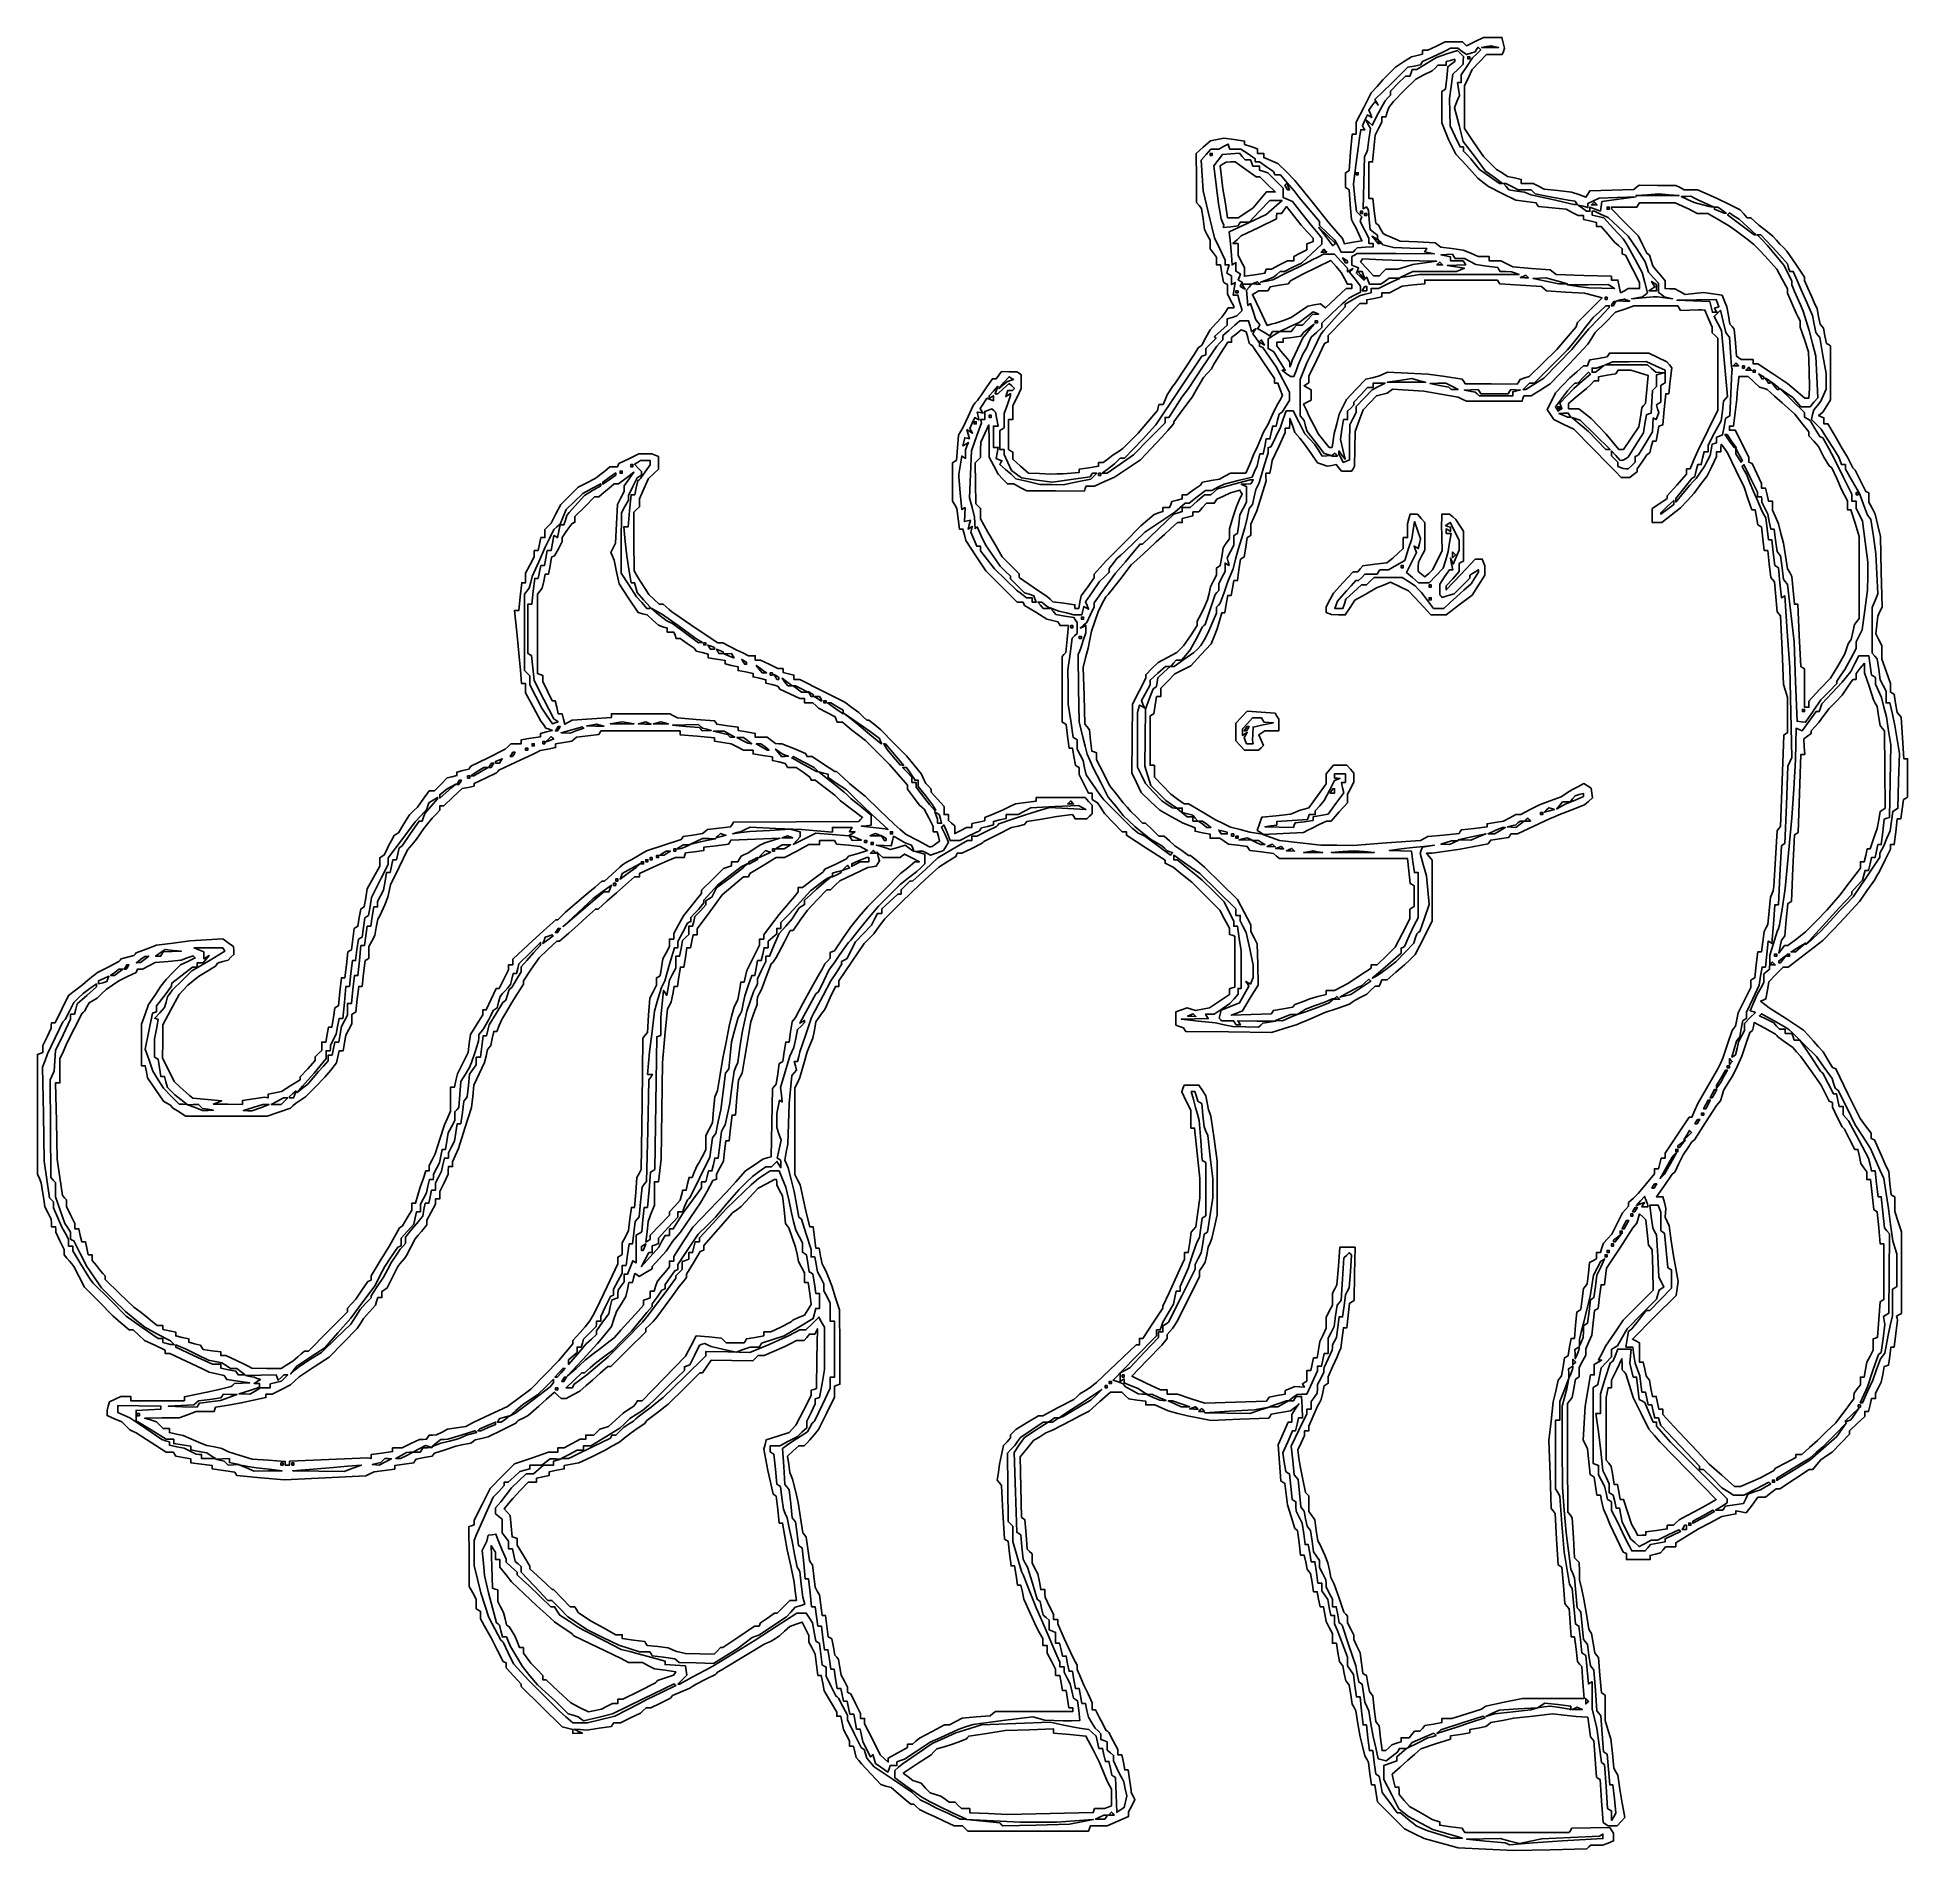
# Model space of a CAD drawing. Header units: millimetres. Extents: x 44 to 275, y 10 to 234.
import ezdxf

# ---------------------------------------------------------------- set-up
doc = ezdxf.new("R2010")
doc.units = ezdxf.units.MM
doc.layers.add('Capa_1', color=7, linetype='CONTINUOUS')

msp = doc.modelspace()

# ---------------------------------------------------------------- linework, layer by layer
at = {"layer": 'Capa_1', "color": 7}
for points in [[(230.65296, 10.52053), (226.15504, 10.41297), (222.71546, 10.57425), (219.27587, 10.73553), (217.18452, 11.31159), (215.09317, 11.88764), (213.89561, 12.48112), (212.69805, 13.0746), (211.02695, 14.74202), (209.35585, 16.40944), (209.18882, 17.454), (209.02178, 18.49856), (208.81584, 18.49856), (208.6099, 18.49856), (208.42031, 19.87706), (208.23072, 21.25557), (208.01666, 21.663), (207.8026, 22.07043), (207.49868, 23.26106), (207.19477, 24.45168), (206.94462, 26.03918), (206.69447, 27.62668), (206.46945, 28.03373), (206.24442, 28.44078), (206.0495, 29.62123), (205.85459, 30.80168), (205.65047, 31.06627), (205.44635, 31.33085), (205.25296, 32.25689), (205.05956, 33.18293), (204.85544, 33.44752), (204.65133, 33.7121), (204.46587, 34.83658), (204.2804, 35.96106), (204.03908, 35.96106), (203.79775, 35.96106), (203.79575, 36.55637), (203.79375, 37.15168), (203.4084, 37.89046), (203.02304, 38.62924), (202.85141, 39.54411), (202.67978, 40.45898), (202.47409, 40.45898), (202.2684, 40.45898), (202.09467, 41.38502), (201.92095, 42.31106), (201.69161, 42.31106), (201.46227, 42.31106), (201.27681, 43.43554), (201.09135, 44.56002), (200.88723, 44.8246), (200.68311, 45.08918), (200.49925, 45.94908), (200.31538, 46.80897), (200.09086, 46.80897), (199.86634, 46.80897), (199.67921, 48.33033), (199.49209, 49.85168), (199.32832, 49.98397), (199.16454, 50.11627), (198.7137, 51.57147), (198.26286, 53.02668), (198.09358, 54.3496), (197.92429, 55.67252), (197.67591, 55.82644), (197.42753, 55.98037), (197.27348, 58.20769), (197.11943, 60.43502), (197.72968, 61.82408), (198.33992, 63.21314), (198.55492, 63.21314), (198.76993, 63.21314), (198.76993, 63.68344), (198.76993, 64.15373), (199.21466, 64.80792), (199.65939, 65.4621), (199.14851, 65.02788), (198.63763, 64.59367), (197.44701, 64.40017), (196.25638, 64.20667), (196.09576, 63.95391), (195.93514, 63.70116), (192.39159, 63.56386), (188.84805, 63.42657), (187.39284, 63.70029), (185.93763, 63.97402), (184.74701, 64.2942), (183.55638, 64.61438), (182.72265, 64.97209), (181.88891, 65.32981), (181.33358, 65.32981), (180.77826, 65.32981), (180.77826, 65.55955), (180.77826, 65.7893), (179.72718, 65.93028), (178.67609, 66.07126), (178.25307, 66.49428), (177.83004, 66.91731), (177.12134, 66.91031), (176.41263, 66.90331), (175.10836, 65.74302), (173.80409, 64.58273), (172.72711, 64.0126), (171.65013, 63.44247), (170.45951, 62.82615), (169.26888, 62.20982), (168.87201, 62.04727), (168.47513, 61.88472), (167.70268, 61.41489), (166.93024, 60.94506), (166.11518, 59.93361), (165.30013, 58.92217), (165.37143, 55.19324), (165.44273, 51.4643), (165.66412, 51.31961), (165.88551, 51.17492), (166.02728, 49.36457), (166.16906, 47.55423), (166.46215, 47.26114), (166.75524, 46.96804), (166.75724, 46.42565), (166.75924, 45.88325), (167.11725, 45.19718), (167.47526, 44.51111), (167.65678, 43.54353), (167.83829, 42.57596), (168.09089, 42.57596), (168.34348, 42.57596), (168.35248, 42.11294), (168.36148, 41.64992), (168.87269, 40.59159), (169.3839, 39.53325), (169.3929, 39.20252), (169.4019, 38.8718), (169.66648, 38.8718), (169.93106, 38.8718), (169.93106, 38.60792), (169.93106, 38.34404), (170.73524, 36.5574), (171.53941, 34.77075), (171.92586, 34.02171), (172.31231, 33.27266), (172.31231, 33.00336), (172.31231, 32.73406), (172.73339, 31.76803), (173.15447, 30.802), (173.65943, 29.71469), (174.1644, 28.62738), (174.1644, 28.19334), (174.1644, 27.7593), (174.36624, 27.7593), (174.56808, 27.7593), (174.82926, 27.27579), (175.09044, 26.79228), (175.48193, 26.01902), (175.87342, 25.24575), (176.04408, 25.11346), (176.21475, 24.98117), (176.77707, 23.92676), (177.3394, 22.87234), (177.3394, 22.53769), (177.3394, 22.20305), (177.59199, 22.20305), (177.84458, 22.20305), (178.01831, 21.277), (178.19204, 20.35096), (178.39713, 20.35096), (178.60223, 20.35096), (178.77085, 19.22648), (178.93948, 18.102), (178.95928, 17.83742), (178.97908, 17.57284), (179.21418, 17.13354), (179.44929, 16.69423), (179.05743, 15.94291), (178.66557, 15.19159), (178.66357, 14.91044), (178.66157, 14.62929), (177.33613, 14.05054), (176.01069, 13.4718), (174.97693, 13.4718), (173.94317, 13.4718), (173.83287, 13.14107), (173.72258, 12.81034), (166.27823, 12.81534), (158.83389, 12.82034), (158.50836, 13.14587), (158.18282, 13.47141), (157.66941, 13.47141), (157.15599, 13.47141), (155.93639, 14.03821), (154.71678, 14.60501), (153.79477, 15.03039), (152.87277, 15.45578), (152.5191, 15.78651), (152.16544, 16.11724), (151.9859, 16.12124), (151.80636, 16.12524), (150.88032, 16.91194), (149.95428, 17.69864), (149.66937, 17.93367), (149.38447, 18.16871), (148.74333, 18.37061), (148.1022, 18.57251), (146.91157, 19.84321), (145.72095, 21.11392), (145.40094, 21.50312), (145.08094, 21.89233), (144.90924, 22.57643), (144.73754, 23.26054), (144.50164, 23.26054), (144.26574, 23.26054), (144.26374, 23.59127), (144.26174, 23.922), (143.89143, 24.63178), (143.52112, 25.34156), (143.34287, 26.15313), (143.16462, 26.96471), (142.92106, 26.96471), (142.6775, 26.96471), (142.6775, 27.21765), (142.6775, 27.47059), (141.89813, 28.7924), (141.11876, 30.11421), (140.94264, 31.053), (140.76652, 31.99179), (140.56547, 31.99179), (140.36442, 31.99179), (140.19119, 33.29767), (140.01796, 34.60355), (139.62957, 35.34819), (139.24117, 36.09283), (139.23917, 36.5152), (139.23717, 36.93757), (138.82964, 37.75449), (138.42211, 38.57141), (137.65618, 38.30441), (136.89025, 38.03741), (136.24818, 37.46199), (135.6061, 36.88658), (135.10654, 36.55417), (134.60697, 36.22175), (134.21009, 36.04954), (133.81322, 35.87733), (131.43197, 34.44884), (129.05072, 33.02036), (128.52155, 32.70451), (127.99238, 32.38866), (127.86009, 32.25613), (127.7278, 32.12359), (126.53717, 31.51856), (125.34655, 30.91352), (124.94967, 30.67147), (124.5528, 30.42942), (123.49447, 29.96762), (122.43613, 29.50582), (122.30384, 29.3415), (122.17155, 29.17717), (120.96354, 28.60011), (119.75552, 28.02304), (119.46108, 28.02304), (119.16664, 28.02304), (118.81701, 27.69231), (118.46738, 27.36158), (117.24778, 26.76627), (116.02817, 26.17096), (115.60975, 26.17096), (115.19132, 26.17096), (115.04691, 25.9373), (114.9025, 25.70364), (113.37765, 25.48654), (111.8528, 25.26945), (111.05905, 25.31805), (110.2653, 25.36665), (110.79447, 25.12591), (111.32363, 24.88517), (110.72832, 24.86657), (110.13301, 24.84797), (110.13301, 25.08387), (110.13301, 25.31977), (109.4858, 25.48221), (108.83859, 25.64465), (106.3108, 28.1479), (103.78301, 30.65116), (103.78301, 30.77755), (103.78301, 30.90394), (102.85823, 31.91085), (101.93345, 32.91776), (101.93245, 33.22644), (101.93145, 33.53512), (101.73302, 33.62332), (101.53458, 33.71152), (100.79723, 35.16673), (100.05988, 36.62194), (99.408169, 37.78803), (98.756455, 38.95412), (98.756455, 39.42606), (98.756455, 39.898), (98.491871, 40.06152), (98.227288, 40.22504), (98.225688, 40.80474), (98.224088, 41.38444), (97.799357, 42.17819), (97.374626, 42.97194), (97.347796, 46.65733), (97.320966, 50.34272), (97.64187, 50.44969), (97.962774, 50.55666), (97.962774, 50.84118), (97.962774, 51.1257), (98.943903, 53.08437), (99.925033, 55.04305), (101.428729, 56.5608), (102.932429, 58.07856), (105.043739, 58.79348), (107.155039, 59.50839), (107.718279, 59.50839), (108.281519, 59.50839), (108.281519, 59.77298), (108.281519, 60.03756), (108.679359, 60.03756), (109.077189, 60.03756), (110.064499, 60.56673), (111.051809, 61.09589), (111.386459, 61.09589), (111.721109, 61.09589), (111.721109, 61.36048), (111.721109, 61.62506), (112.231379, 61.62506), (112.741639, 61.62506), (113.103609, 61.98703), (113.465579, 62.349), (114.005599, 62.52039), (114.545619, 62.69179), (115.448469, 63.5094), (116.351319, 64.32701), (117.012769, 64.75562), (117.674229, 65.18423), (117.885819, 65.52131), (118.097399, 65.85839), (118.387939, 65.85839), (118.678479, 65.85839), (121.361869, 68.60096), (124.045269, 71.34353), (124.696209, 72.59504), (125.347149, 73.84656), (126.899109, 73.71125), (128.451059, 73.57594), (128.737959, 73.28904), (129.024859, 73.00214), (130.146949, 73.00214), (131.269039, 73.00214), (131.418339, 73.24371), (131.567629, 73.48527), (132.624579, 73.66384), (133.681519, 73.84241), (133.681519, 74.08373), (133.681519, 74.32506), (134.115569, 74.32506), (134.549609, 74.32506), (135.769209, 74.92013), (136.988819, 75.5152), (137.121109, 75.65312), (137.253399, 75.79104), (137.967009, 76.10434), (138.680619, 76.41763), (139.104189, 77.06408), (139.527759, 77.71053), (139.348679, 79.0605), (139.169599, 80.41048), (138.939109, 80.41048), (138.708609, 80.41048), (138.706609, 81.00579), (138.704609, 81.6011), (138.334299, 82.31088), (137.963989, 83.02067), (137.786579, 83.89838), (137.609169, 84.7761), (137.186919, 85.96673), (136.764659, 87.15735), (136.565969, 87.42455), (136.367269, 87.69176), (136.175319, 89.38835), (135.983369, 91.08494), (135.627459, 91.76698), (135.271539, 92.44902), (135.269539, 92.77975), (135.267539, 93.11048), (135.143399, 93.11048), (135.019259, 93.11048), (134.001699, 92.5801), (132.984149, 92.04972), (131.934989, 90.916), (130.885819, 89.78228), (130.363899, 89.39586), (129.841969, 89.00944), (128.056839, 86.99515), (126.271709, 84.98086), (126.271709, 84.70209), (126.271709, 84.42332), (126.062839, 84.33512), (125.853969, 84.24692), (125.004509, 82.85388), (124.155039, 81.46084), (124.155039, 81.24072), (124.155039, 81.02059), (123.692019, 80.47562), (123.228999, 79.93065), (122.832129, 79.34644), (122.435249, 78.76224), (121.517889, 77.53583), (120.600529, 76.30942), (120.327269, 75.96007), (120.053999, 75.61072), (119.590979, 75.17366), (119.127959, 74.7366), (119.127959, 74.53352), (119.127959, 74.33044), (116.965449, 72.21107), (114.802939, 70.09171), (114.621209, 70.09171), (114.439479, 70.09171), (113.507039, 69.23181), (112.574609, 68.37192), (111.777879, 67.71046), (110.981149, 67.049), (110.138319, 66.58598), (109.295489, 66.12296), (109.007039, 66.12296), (108.718589, 66.12296), (108.290689, 66.51019), (107.862799, 66.89743), (106.904569, 66.04717), (105.946349, 65.19692), (105.283719, 64.62301), (104.621099, 64.04911), (104.003179, 63.72351), (103.385249, 63.39791), (103.252959, 63.23908), (103.120669, 63.08025), (101.400879, 62.232), (99.681085, 61.38375), (98.887335, 61.20333), (98.093585, 61.02291), (97.829002, 60.82536), (97.564419, 60.62781), (96.638377, 60.44048), (95.712335, 60.25314), (94.389419, 59.81461), (93.066502, 59.37608), (92.933604, 59.20193), (92.800706, 59.02778), (91.806202, 58.84121), (90.811699, 58.65464), (90.676162, 58.43533), (90.540626, 58.21603), (89.356168, 58.03841), (88.17171, 57.86079), (88.17171, 57.64246), (88.17171, 57.42413), (86.914939, 57.25749), (85.658168, 57.09084), (85.129002, 56.84966), (84.599835, 56.60847), (79.592466, 56.35096), (74.585097, 56.09345), (71.657549, 56.36679), (68.730001, 56.64013), (68.595127, 56.8516), (68.460252, 57.06308), (67.071189, 57.25222), (65.682127, 57.44136), (65.682127, 57.64703), (65.682127, 57.8527), (64.35921, 58.02819), (63.036293, 58.20368), (63.036293, 58.44717), (63.036293, 58.69065), (62.107329, 58.86492), (61.178365, 59.0392), (61.033381, 59.27379), (60.888397, 59.50837), (60.440991, 59.51957), (59.993585, 59.53077), (58.141502, 60.71213), (56.289418, 61.89349), (55.912755, 62.06974), (55.536092, 62.24599), (55.029669, 62.75241), (54.523246, 63.25883), (53.620395, 63.63607), (52.717543, 64.0133), (52.721143, 64.34048), (52.724743, 64.66766), (52.867006, 65.19691), (53.009269, 65.72617), (53.709892, 66.05681), (54.410514, 66.38745), (55.019224, 66.38745), (55.627934, 66.38745), (55.627934, 66.12287), (55.627934, 65.85828), (58.935226, 65.85828), (62.242517, 65.85828), (62.242517, 66.09657), (62.242517, 66.33486), (63.63158, 66.61707), (65.020642, 66.89928), (66.524074, 67.24281), (68.027507, 67.58633), (68.221818, 67.78064), (68.416128, 67.97495), (69.364219, 68.00795), (70.312309, 68.04095), (68.887917, 68.24793), (67.463525, 68.4549), (67.300417, 68.71084), (67.137309, 68.96678), (66.219952, 69.16596), (65.302595, 69.36513), (64.897035, 69.58442), (64.491476, 69.80371), (62.479337, 70.74141), (60.467199, 71.6791), (60.16738, 71.6791), (59.864414, 71.6791), (59.864414, 71.88122), (59.864414, 72.08334), (58.590952, 72.68794), (57.31749, 73.29254), (56.618124, 73.94103), (55.918759, 74.58951), (55.668131, 74.58951), (55.417502, 74.58951), (54.428648, 75.44941), (53.439794, 76.30931), (51.691167, 78.07511), (49.942539, 79.84092), (49.281081, 81.11312), (48.619623, 82.38533), (48.355039, 82.71157), (48.090456, 83.03782), (47.759727, 83.43271), (47.428997, 83.8276), (47.419997, 84.16949), (47.410997, 84.51139), (46.899786, 85.56972), (46.388575, 86.62806), (46.379575, 86.95878), (46.370575, 87.28951), (46.105992, 87.28951), (45.841408, 87.28951), (45.839808, 87.75253), (45.838208, 88.21556), (45.440492, 88.97817), (45.042776, 89.74078), (44.905571, 90.69796), (44.768366, 91.65514), (44.683206, 92.18431), (44.598046, 92.71347), (44.362603, 93.24264), (44.12716, 93.77181), (44.12446, 101.15752), (44.12176, 108.54324), (44.452489, 108.65405), (44.783218, 108.76486), (44.792218, 109.20583), (44.801218, 109.6468), (45.312429, 110.70514), (45.82364, 111.76347), (45.83264, 112.0942), (45.84164, 112.42493), (46.069903, 112.42493), (46.298165, 112.42493), (47.130029, 114.11469), (47.961893, 115.80444), (48.819996, 116.46594), (49.678099, 117.12743), (50.339557, 117.68169), (51.001016, 118.23595), (51.273504, 118.4393), (51.545992, 118.64264), (52.861004, 119.3041), (54.176016, 119.96555), (54.310957, 120.14301), (54.445899, 120.32047), (55.236999, 120.51448), (56.028099, 120.70849), (56.160391, 120.87977), (56.292682, 121.05106), (57.54782, 121.52175), (58.802957, 121.99245), (60.855111, 122.25642), (62.907266, 122.52039), (64.947865, 122.65187), (66.988465, 122.78335), (67.65153, 122.30049), (68.314595, 121.81764), (68.322895, 121.33572), (68.331195, 120.8538), (67.988126, 120.51073), (67.645056, 120.16766), (66.995938, 119.9648), (66.34682, 119.76194), (66.214528, 119.5852), (66.082237, 119.40845), (65.023903, 118.76606), (63.96557, 118.12366), (63.319766, 117.5894), (62.673961, 117.05514), (62.129141, 116.48346), (61.58432, 115.91178), (60.585273, 114.03815), (59.586226, 112.16452), (59.572786, 110.10792), (59.559346, 108.05132), (60.277257, 106.62199), (60.995167, 105.19266), (61.738252, 104.50932), (62.481338, 103.82597), (62.892157, 103.48534), (63.302977, 103.14471), (65.078323, 102.97892), (66.85367, 102.81314), (66.335661, 102.61055), (65.817652, 102.40796), (67.60359, 102.38936), (69.389527, 102.37076), (69.389527, 102.61052), (69.389527, 102.85027), (70.77859, 103.05673), (72.167652, 103.26319), (72.36609, 103.21389), (72.564527, 103.16459), (72.564527, 103.3961), (72.564527, 103.62761), (73.399143, 103.79454), (74.233759, 103.96146), (75.383045, 104.68751), (76.532331, 105.41355), (76.532804, 105.58277), (76.533277, 105.752), (77.45318, 106.7734), (78.373083, 107.7948), (78.379183, 108.01214), (78.385283, 108.22947), (78.782158, 108.62635), (79.179033, 109.02322), (79.179033, 109.53349), (79.179033, 110.04376), (79.431627, 110.04376), (79.684221, 110.04376), (79.857948, 110.9698), (80.031674, 111.89584), (80.23677, 111.89584), (80.441866, 111.89584), (80.619486, 113.0803), (80.797107, 114.26476), (81.015186, 114.39954), (81.233265, 114.53432), (81.417833, 116.25779), (81.602401, 117.98126), (81.819947, 117.98126), (82.037492, 117.98126), (82.221796, 119.56923), (82.4061, 121.15721), (82.619863, 121.28932), (82.833625, 121.42143), (83.015491, 122.74376), (83.197357, 124.06608), (83.414131, 124.20006), (83.630905, 124.33403), (83.809241, 125.38959), (83.987577, 126.44515), (84.206116, 126.58022), (84.424655, 126.71528), (84.61232, 127.82606), (84.799986, 128.93684), (85.561384, 130.34418), (86.322783, 131.75152), (86.322783, 132.25911), (86.322783, 132.7667), (86.603686, 132.9403), (86.88459, 133.11391), (87.144214, 133.68352), (87.403838, 134.25313), (87.765424, 134.88419), (88.12701, 135.51524), (88.375969, 135.67794), (88.624928, 135.84063), (89.3182, 136.9476), (90.011472, 138.05456), (90.492256, 138.5351), (90.97304, 139.01563), (91.704085, 140.00782), (92.435129, 141.00001), (92.752394, 141.00701), (93.069658, 141.01401), (93.849406, 141.80845), (94.629153, 142.6029), (95.238468, 142.75583), (95.847783, 142.90876), (95.847783, 143.11598), (95.847783, 143.32319), (96.572737, 143.50514), (97.297691, 143.6871), (97.432633, 143.86456), (97.567575, 144.04202), (99.681973, 145.10035), (101.796375, 146.15868), (102.148265, 146.48941), (102.500165, 146.82014), (103.142725, 146.82014), (103.785285, 146.82014), (103.785285, 147.06851), (103.785285, 147.31688), (104.975905, 147.49543), (106.166535, 147.67398), (106.166535, 147.87983), (106.166535, 148.08569), (106.894135, 148.27929), (107.621745, 148.47288), (107.224865, 148.61548), (106.827995, 148.75807), (106.505865, 149.17817), (106.183735, 149.59827), (105.249095, 151.356749), (104.314445, 153.115232), (104.314445, 153.671853), (104.314445, 154.228475), (104.070925, 154.228475), (103.827405, 154.228475), (103.670355, 155.882121), (103.513305, 157.535767), (103.393455, 158.858683), (103.273605, 160.1816), (103.099805, 161.702954), (102.926005, 163.224308), (103.202295, 163.224308), (103.478585, 163.224308), (103.662755, 164.9441), (103.846925, 166.663891), (104.080685, 166.663891), (104.314445, 166.663891), (104.314445, 167.263122), (104.314445, 167.862353), (104.843615, 168.849663), (105.372785, 169.836973), (105.372785, 170.234807), (105.372785, 170.632641), (105.616345, 170.632641), (105.859905, 170.632641), (106.034245, 171.426391), (106.208575, 172.220141), (106.452135, 172.220141), (106.695695, 172.220141), (106.695695, 172.730409), (106.695695, 173.240677), (107.080865, 173.625847), (107.466045, 174.011017), (108.053165, 175.1661), (108.640285, 176.321183), (109.726315, 177.379516), (110.812355, 178.437849), (111.855645, 178.967016), (112.898935, 179.496183), (113.170755, 179.699525), (113.442575, 179.902867), (114.078375, 180.427129), (114.714165, 180.951391), (115.180805, 180.951391), (115.647435, 180.951391), (115.735635, 181.149828), (115.823835, 181.348266), (117.043435, 181.943578), (118.263045, 182.538891), (119.072325, 182.538891), (119.881595, 182.538891), (120.300115, 182.378292), (120.718625, 182.217693), (120.718625, 181.439616), (120.718625, 180.66154), (120.092475, 180.078861), (119.466335, 179.496183), (118.901855, 178.253928), (118.337375, 177.011673), (118.337375, 176.520907), (118.337375, 176.030141), (118.006645, 175.699412), (117.675915, 175.368683), (117.678915, 171.743891), (117.681915, 168.1191), (118.080335, 167.457641), (118.478745, 166.796183), (119.003335, 166.002433), (119.527925, 165.208683), (120.161865, 164.613371), (120.795815, 164.018058), (121.040665, 164.018058), (121.285515, 164.018058), (121.654305, 163.687329), (122.023095, 163.3566), (122.363015, 163.087841), (122.702925, 162.819083), (125.357595, 161.03732), (128.012265, 159.255558), (128.312715, 159.255558), (128.613165, 159.255558), (129.494505, 158.812735), (130.375835, 158.369911), (131.078115, 158.018985), (131.780405, 157.668058), (132.202595, 157.668058), (132.624795, 157.668058), (132.624795, 157.403475), (132.624795, 157.138892), (132.955525, 157.129892), (133.286255, 157.120892), (134.344585, 156.609681), (135.402925, 156.09847), (135.733655, 156.08947), (136.064375, 156.08047), (136.064375, 155.84457), (136.064375, 155.60867), (136.725835, 155.442654), (137.387295, 155.276639), (137.387295, 155.017096), (137.387295, 154.757554), (137.746245, 154.757554), (138.105205, 154.757554), (140.895965, 153.352253), (143.686735, 151.946953), (144.539265, 151.301733), (145.391785, 150.656512), (145.887455, 150.193491), (146.383125, 149.730472), (146.513405, 149.730472), (146.643685, 149.730472), (147.372125, 149.135162), (148.100555, 148.539842), (149.689235, 146.926782), (151.277925, 145.313712), (152.203965, 144.192272), (153.130005, 143.070822), (153.389885, 142.498042), (153.649755, 141.925262), (153.985195, 141.575632), (154.320625, 141.226002), (154.324625, 141.046472), (154.328625, 140.866932), (155.118145, 139.971182), (155.907665, 139.075432), (155.907665, 138.582122), (155.907665, 138.088802), (156.172255, 138.088802), (156.436835, 138.088802), (156.436835, 137.724322), (156.436835, 137.359852), (156.833715, 137.030472), (157.230585, 136.701092), (157.230585, 136.220012), (157.230585, 135.738932), (157.958195, 136.118492), (158.685795, 136.498042), (159.016525, 136.500042), (159.347255, 136.502042), (159.347255, 136.745602), (159.347255, 136.989162), (160.141005, 137.163502), (160.934755, 137.337842), (160.934755, 137.530482), (160.934755, 137.723122), (162.059235, 138.202272), (163.183715, 138.681422), (163.941805, 139.041872), (164.699905, 139.402322), (165.992325, 139.573772), (167.284755, 139.745222), (167.284755, 139.975712), (167.284755, 140.206212), (170.286455, 140.206212), (173.288155, 140.206212), (173.726035, 139.722352), (174.163925, 139.238502), (174.163925, 138.716942), (174.163925, 138.195382), (173.846425, 137.877882), (173.528925, 137.560382), (172.803705, 137.560382), (172.078485, 137.560382), (171.908175, 137.835952), (171.737855, 138.111522), (170.768075, 137.973132), (169.798295, 137.834732), (167.946215, 137.529532), (166.094125, 137.224322), (165.961835, 137.036212), (165.829545, 136.848102), (165.035795, 136.669842), (164.242045, 136.491572), (162.522255, 135.636912), (160.802465, 134.782252), (160.670165, 134.649712), (160.537875, 134.517182), (159.318275, 133.922112), (158.098665, 133.327042), (157.818965, 133.327042), (157.539265, 133.327042), (157.451065, 133.117332), (157.362865, 132.907632), (156.304535, 132.267502), (155.246205, 131.627362), (154.075905, 130.558972), (152.905605, 129.490582), (150.760705, 127.373922), (148.615815, 125.257252), (147.923085, 124.331212), (147.230355, 123.405172), (146.650955, 122.795952), (146.071555, 122.186732), (144.507315, 119.887832), (142.943075, 117.588942), (142.943075, 117.255912), (142.943075, 116.922882), (142.723725, 116.922882), (142.504365, 116.922882), (141.870835, 115.533812), (141.237305, 114.144752), (140.667815, 113.351002), (140.098325, 112.557252), (139.916215, 111.538422), (139.734095, 110.519582), (139.376055, 109.686332), (139.018005, 108.853082), (138.579075, 107.265582), (138.140155, 105.678082), (137.829635, 105.043372), (137.519115, 104.408652), (137.519115, 99.065422), (137.519115, 93.722182), (137.834415, 93.085552), (138.149715, 92.448922), (138.450505, 91.126002), (138.751295, 89.803092), (139.047355, 88.546312), (139.343405, 87.289542), (139.546635, 87.289542), (139.749855, 87.289542), (139.925345, 85.966632), (140.100835, 84.643712), (140.301885, 84.643712), (140.502935, 84.643712), (140.682775, 83.685102), (140.862605, 82.726482), (141.096275, 82.296032), (141.329945, 81.865592), (141.698595, 80.939542), (142.067245, 80.013502), (142.534335, 78.532752), (143.001415, 77.052012), (143.038415, 72.469432), (143.075415, 67.886862), (142.744685, 67.776572), (142.413955, 67.666282), (142.413955, 66.984882), (142.413955, 66.303482), (141.421775, 64.298382), (140.429585, 62.293282), (139.900415, 61.659342), (139.371255, 61.025402), (139.021625, 60.663722), (138.671995, 60.302042), (138.332655, 60.302042), (137.993315, 60.302042), (137.305895, 59.664972), (136.618485, 59.027892), (136.760655, 58.011322), (136.902825, 56.994752), (137.058265, 56.597882), (137.213695, 56.201002), (137.576295, 54.745792), (137.938895, 53.290592), (138.219785, 51.438502), (138.500675, 49.586422), (138.707895, 49.321842), (138.915125, 49.057252), (139.106665, 47.602042), (139.298215, 46.146842), (139.496805, 45.882252), (139.695395, 45.617672), (139.849195, 44.248812), (140.002995, 42.879952), (140.268875, 42.396732), (140.534765, 41.913502), (140.696825, 40.656732), (140.858885, 39.399962), (141.073165, 39.399962), (141.287455, 39.399962), (141.461505, 38.087922), (141.635555, 36.775882), (141.862465, 36.635632), (142.089385, 36.495392), (142.275355, 35.500282), (142.461315, 34.505172), (142.667725, 34.240592), (142.874125, 33.976002), (143.050815, 32.994992), (143.227495, 32.013982), (143.612845, 31.275202), (143.998195, 30.536422), (144.000195, 30.227742), (144.002195, 29.919062), (144.200635, 29.830862), (144.399075, 29.742662), (144.994385, 28.523062), (145.589695, 27.303452), (145.589695, 27.001702), (145.589695, 26.699952), (145.854285, 26.699952), (146.118865, 26.699952), (146.118865, 26.376362), (146.118865, 26.052772), (147.077185, 24.139212), (148.035495, 22.225642), (148.532385, 21.775952), (149.029285, 21.326272), (149.029285, 21.571242), (149.029285, 21.816212), (150.219905, 22.466622), (151.410535, 23.117032), (151.410535, 23.320992), (151.410535, 23.524952), (151.720425, 23.524952), (152.030325, 23.524952), (152.448035, 23.891772), (152.865745, 24.258592), (154.424345, 25.082402), (155.982935, 25.906202), (156.276425, 25.908202), (156.569905, 25.910202), (157.357795, 26.321032), (158.145685, 26.731862), (159.871335, 26.884802), (161.596995, 27.037742), (161.929045, 27.299592), (162.261105, 27.561442), (167.022275, 27.548642), (171.783455, 27.535842), (171.783455, 27.779712), (171.783455, 28.023582), (171.542125, 28.023582), (171.300795, 28.023582), (171.121995, 29.081912), (170.943185, 30.140252), (170.731305, 30.140252), (170.519425, 30.140252), (170.345695, 31.066292), (170.171975, 31.992332), (169.919375, 31.992332), (169.666785, 31.992332), (169.666785, 32.390162), (169.666785, 32.788002), (169.137615, 33.775312), (168.608455, 34.762622), (168.608455, 35.229562), (168.608455, 35.696502), (168.343865, 35.696502), (168.079285, 35.696502), (168.079285, 36.118692), (168.079285, 36.540892), (167.695695, 37.243172), (167.312105, 37.945452), (166.537365, 39.680092), (165.762615, 41.414722), (165.577015, 42.259772), (165.391405, 43.104832), (165.177885, 43.104832), (164.964365, 43.104832), (164.785825, 44.295452), (164.607275, 45.486082), (164.389395, 45.486082), (164.171505, 45.486082), (163.981875, 47.007432), (163.792235, 48.528792), (163.574115, 48.664582), (163.355985, 48.800372), (163.169775, 52.104162), (162.983555, 55.407952), (162.725025, 55.733702), (162.466505, 56.059462), (162.605515, 57.056622), (162.744525, 58.053792), (162.996515, 59.185852), (163.248505, 60.317922), (163.679515, 60.794192), (164.110535, 61.270452), (164.110535, 61.466962), (164.110535, 61.663462), (164.441265, 61.984632), (164.771995, 62.305802), (166.165025, 63.156362), (167.558065, 64.006912), (167.819725, 64.006912), (168.081395, 64.006912), (169.997485, 64.999102), (171.913565, 65.991292), (172.282505, 66.340242), (172.651445, 66.689192), (173.341925, 67.131912), (174.032405, 67.574632), (174.377845, 67.841292), (174.723285, 68.107952), (177.155975, 70.422762), (179.588655, 72.737562), (179.787095, 72.737862), (179.985535, 72.738162), (179.985535, 73.135042), (179.985535, 73.531912), (180.203435, 73.531912), (180.421335, 73.531912), (181.658645, 75.396552), (182.895955, 77.261202), (182.895955, 77.391962), (182.895955, 77.522732), (183.658415, 79.165342), (184.420885, 80.807952), (184.981335, 82.050212), (185.541785, 83.292462), (185.541785, 83.703852), (185.541785, 84.115242), (185.776325, 84.115242), (186.010865, 84.115242), (186.197965, 85.372012), (186.385055, 86.628792), (186.659295, 86.961952), (186.933535, 87.295112), (187.187075, 89.078622), (187.440615, 90.862122), (187.433615, 92.052742), (187.426615, 93.243372), (187.111845, 96.352222), (186.797075, 99.461082), (186.566455, 99.461082), (186.335835, 99.461082), (186.335835, 100.556582), (186.335835, 101.652072), (185.770285, 102.784482), (185.204725, 103.916892), (185.365105, 104.334822), (185.525475, 104.752742), (186.429395, 104.752742), (187.333305, 104.752742), (187.767455, 104.090152), (188.201595, 103.427562), (188.349945, 102.568802), (188.498295, 101.710032), (188.657335, 101.313162), (188.816385, 100.916282), (189.190905, 98.138162), (189.565425, 95.360042), (189.580525, 92.052742), (189.595625, 88.745452), (189.256475, 87.290242), (188.917325, 85.835042), (188.700335, 85.305872), (188.483345, 84.776702), (188.301845, 83.850662), (188.120335, 82.924622), (187.757265, 82.402732), (187.394195, 81.880832), (187.394195, 81.497232), (187.394195, 81.113632), (186.052545, 78.447252), (184.710895, 75.780872), (184.398895, 75.262882), (184.086905, 74.744882), (183.756175, 74.384082), (183.425445, 74.023282), (183.425445, 73.766432), (183.425445, 73.509582), (183.094715, 73.114642), (182.763985, 72.719702), (180.911905, 70.796922), (179.059825, 68.874152), (180.827845, 68.028032), (182.595865, 67.181912), (183.010655, 67.181912), (183.425445, 67.181912), (183.425445, 66.917332), (183.425445, 66.652742), (184.052435, 66.652742), (184.679425, 66.652742), (186.367545, 66.100822), (188.055655, 65.548902), (191.853255, 65.666342), (195.650865, 65.783792), (195.822005, 66.047812), (195.993155, 66.311832), (196.985345, 66.494282), (197.977535, 66.676722), (197.977535, 66.886852), (197.977535, 67.096972), (198.572845, 67.350842), (199.168155, 67.604702), (199.756555, 67.562002), (200.344945, 67.519402), (200.215255, 67.729242), (200.085565, 67.939092), (200.354465, 68.105282), (200.623365, 68.271462), (200.623365, 68.917312), (200.623365, 69.563152), (200.866925, 69.563152), (201.110485, 69.563152), (201.284825, 70.356902), (201.459155, 71.150652), (201.690735, 71.150652), (201.922305, 71.150652), (202.089835, 72.142842), (202.257375, 73.135032), (202.630995, 73.968762), (203.004615, 74.802502), (203.004615, 75.459872), (203.004615, 76.117252), (203.399855, 76.875092), (203.795105, 77.632942), (203.797105, 78.377942), (203.799105, 79.122942), (204.068635, 79.626562), (204.338155, 80.130172), (204.531655, 82.453432), (204.725145, 84.776692), (205.651185, 84.776692), (206.577225, 84.776692), (206.522025, 81.491792), (206.466825, 78.206892), (206.176425, 78.027412), (205.886035, 77.847942), (205.731575, 76.351382), (205.577115, 74.854822), (205.365755, 74.854822), (205.154405, 74.854822), (204.987755, 73.598052), (204.821115, 72.341282), (204.589115, 71.812112), (204.357125, 71.282942), (203.813515, 70.040692), (203.269895, 68.798432), (203.269895, 68.402662), (203.269895, 68.006882), (203.025665, 67.855942), (202.781445, 67.705002), (202.595155, 66.856822), (202.408865, 66.008642), (202.187205, 65.603092), (201.965545, 65.197532), (201.427095, 63.955272), (200.888645, 62.713022), (200.888645, 62.433922), (200.888645, 62.154822), (200.624065, 62.154822), (200.359485, 62.154822), (200.359485, 61.864072), (200.359485, 61.573332), (199.934425, 60.677582), (199.509365, 59.781842), (199.653115, 58.785522), (199.796875, 57.789192), (200.144325, 56.156772), (200.491775, 54.524362), (200.690205, 54.326742), (200.888645, 54.129122), (200.888645, 53.173762), (200.888645, 52.218392), (201.249075, 51.696502), (201.609505, 51.174612), (201.800285, 49.878952), (201.991065, 48.583292), (202.220785, 48.159162), (202.450515, 47.735032), (202.840475, 46.808982), (203.230435, 45.882942), (203.416105, 44.965592), (203.601765, 44.048232), (203.811455, 43.642672), (204.021145, 43.237112), (204.612665, 41.517322), (205.204195, 39.797532), (205.427675, 39.546172), (205.651145, 39.294822), (205.653145, 38.884712), (205.655145, 38.474612), (206.050395, 37.716762), (206.445635, 36.958912), (206.445635, 36.698422), (206.445635, 36.437922), (206.820165, 35.604182), (207.194695, 34.770442), (207.364615, 33.519842), (207.534545, 32.269242), (207.753845, 32.133702), (207.973145, 31.998162), (208.159115, 31.003052), (208.345075, 30.007942), (208.553335, 29.743362), (208.761595, 29.478782), (208.952035, 27.891282), (209.142465, 26.303782), (209.348905, 26.039192), (209.555345, 25.774612), (209.739315, 24.253262), (209.923295, 22.731902), (210.149945, 22.731902), (210.376585, 22.731902), (210.738555, 23.093872), (211.100525, 23.455842), (211.683495, 23.640872), (212.266475, 23.825892), (212.266475, 24.072652), (212.266475, 24.319402), (212.763245, 24.319402), (213.260015, 24.319402), (213.589385, 24.716282), (213.918765, 25.113152), (214.250845, 25.113152), (214.582925, 25.113152), (214.884905, 25.477012), (215.186875, 25.840872), (216.240215, 26.009302), (217.293555, 26.177742), (217.293555, 26.439202), (217.293555, 26.700652), (217.910455, 26.700652), (218.527355, 26.700652), (220.357845, 27.266192), (222.188345, 27.831742), (222.452925, 28.028252), (222.717515, 28.224762), (224.966475, 28.688792), (227.215425, 29.152822), (231.021415, 29.150822), (234.827395, 29.148822), (234.678635, 31.115812), (234.529875, 33.082802), (234.271585, 33.397632), (234.013305, 33.712462), (233.825025, 35.233812), (233.636745, 36.755172), (233.438875, 36.755172), (233.241005, 36.755172), (233.102745, 38.477532), (232.964495, 40.199902), (232.705335, 40.528052), (232.446185, 40.856212), (232.267235, 43.096332), (232.088275, 45.336462), (231.857775, 45.478922), (231.627265, 45.621382), (231.438365, 48.795052), (231.249465, 51.968712), (231.003495, 52.278342), (230.757525, 52.587972), (230.618205, 56.776262), (230.478875, 60.964542), (230.743115, 63.345792), (231.007355, 65.727042), (231.324755, 67.049962), (231.642155, 68.372882), (231.846275, 68.637462), (232.050395, 68.902042), (232.235615, 70.025142), (232.420845, 71.148232), (232.639385, 71.283292), (232.857925, 71.418362), (233.036495, 72.475302), (233.215065, 73.532252), (233.419645, 73.532252), (233.624225, 73.532252), (233.771535, 75.156852), (233.918855, 76.781462), (234.164475, 76.942792), (234.410095, 77.104132), (234.583425, 78.400352), (234.756745, 79.696572), (234.986375, 79.987852), (235.216005, 80.279132), (235.354915, 81.575862), (235.493815, 82.872592), (235.918685, 83.110362), (236.343555, 83.348132), (236.343555, 83.731862), (236.343555, 84.115582), (236.590305, 84.115582), (236.837065, 84.115582), (237.019555, 84.690562), (237.202035, 85.265532), (237.716475, 85.815042), (238.230905, 86.364542), (238.895625, 87.687462), (239.560345, 89.010382), (239.936325, 89.428082), (240.312305, 89.845792), (240.312305, 90.059202), (240.312305, 90.272612), (240.908025, 90.832122), (241.503745, 91.391632), (242.495525, 92.609502), (243.487305, 93.827382), (243.487305, 94.130852), (243.487305, 94.434332), (243.746845, 94.434332), (244.006385, 94.434332), (244.172405, 95.095792), (244.338415, 95.757252), (244.574325, 95.757252), (244.810225, 95.757252), (244.810225, 96.058332), (244.810225, 96.359422), (246.297595, 98.571882), (247.784975, 100.784332), (247.952795, 100.784332), (248.120625, 100.784332), (248.487585, 101.644232), (248.854555, 102.504122), (250.087665, 104.620792), (251.320785, 106.737462), (251.629665, 107.398922), (251.938545, 108.060372), (252.510535, 109.780172), (253.082525, 111.499962), (253.281445, 111.764542), (253.480365, 112.029122), (253.653075, 112.838222), (253.825785, 113.647312), (254.608675, 115.219472), (255.391565, 116.791622), (255.392555, 117.239032), (255.393555, 117.686442), (255.632105, 117.833872), (255.870655, 117.981302), (256.054955, 119.569272), (256.239265, 121.157252), (256.461655, 121.157252), (256.684045, 121.157252), (256.846105, 122.414022), (257.008165, 123.670792), (257.242655, 124.103742), (257.477135, 124.536682), (257.646725, 126.220402), (257.816315, 127.904122), (257.967815, 128.301002), (258.119315, 128.697872), (258.175215, 128.962462), (258.231115, 129.227042), (258.423275, 132.666622), (258.615435, 136.106212), (258.831825, 136.370792), (259.048225, 136.635372), (259.241635, 142.264662), (259.435045, 147.893942), (259.663215, 148.034962), (259.891395, 148.175982), (259.891395, 150.344925), (259.891395, 152.513869), (259.659145, 153.323661), (259.426895, 154.133454), (259.235345, 158.348998), (259.043795, 162.564542), (258.841655, 162.829125), (258.639515, 163.093708), (258.458735, 164.934308), (258.277955, 166.774908), (258.055815, 167.050975), (257.833665, 167.327042), (257.645925, 168.980687), (257.458185, 170.634333), (257.250065, 170.634333), (257.041945, 170.634333), (256.860655, 172.085371), (256.679355, 173.536409), (256.463285, 173.669948), (256.247215, 173.803488), (256.072935, 174.732452), (255.898665, 175.661416), (255.708175, 175.661416), (255.517675, 175.661416), (255.029265, 177.050479), (254.540855, 178.439541), (253.530375, 180.556208), (252.519895, 182.672874), (252.113015, 183.202041), (251.706135, 183.731208), (251.698135, 183.268187), (251.690135, 182.805166), (251.425555, 182.805166), (251.160975, 182.805166), (251.160975, 182.503417), (251.160975, 182.201668), (250.565655, 180.982063), (249.970345, 179.762458), (249.705765, 179.461047), (249.441175, 179.159635), (248.912015, 178.423014), (248.382845, 177.686392), (247.550995, 176.798926), (246.719155, 175.911461), (245.566625, 174.995257), (244.414095, 174.079053), (243.818785, 174.076453), (243.223475, 174.073853), (243.225475, 174.933749), (243.227475, 175.793645), (244.151715, 176.423063), (245.075945, 177.052481), (245.077945, 177.216813), (245.079945, 177.381145), (246.260975, 178.704062), (247.441995, 180.026978), (247.448995, 180.357707), (247.455995, 180.688437), (247.669655, 180.688437), (247.883325, 180.688437), (248.362935, 181.812916), (248.842555, 182.937395), (250.067505, 185.443968), (251.292455, 187.950542), (251.292455, 192.376077), (251.292455, 196.801613), (250.961725, 197.132316), (250.630995, 197.463019), (250.630995, 197.805163), (250.630995, 198.147306), (250.171705, 199.207454), (249.712415, 200.267603), (249.311805, 200.292143), (248.911205, 200.316683), (247.813665, 200.273823), (246.716125, 200.230963), (246.541275, 200.513873), (246.366435, 200.796783), (243.670065, 200.792983), (240.973705, 200.789083), (239.839045, 200.393854), (238.704385, 199.998624), (237.445305, 198.744059), (236.186225, 197.489493), (235.734435, 196.769269), (235.282635, 196.049046), (232.968795, 193.618643), (230.654955, 191.18824), (229.478675, 190.436262), (228.302395, 189.684285), (227.847075, 189.684285), (227.391755, 189.684285), (227.281105, 189.353555), (227.170445, 189.022826), (223.753325, 189.026426), (220.336205, 189.030026), (219.807035, 189.274557), (219.277865, 189.519087), (217.161205, 189.886512), (215.044535, 190.253937), (213.113015, 190.387368), (211.181495, 190.520798), (210.864055, 190.27133), (210.546615, 190.021861), (209.881145, 189.86364), (209.215675, 189.705419), (208.402805, 188.83497), (207.589925, 187.964521), (207.100875, 186.641604), (206.611825, 185.318688), (206.564225, 183.168093), (206.516625, 181.017498), (206.333185, 180.720697), (206.149755, 180.423896), (205.536305, 180.423896), (204.922865, 180.423896), (204.593985, 180.820163), (204.265115, 181.216429), (203.701695, 181.117269), (203.138275, 181.018109), (202.553665, 181.237682), (201.969055, 181.457255), (201.158645, 182.59422), (200.348235, 183.731185), (199.759135, 184.461996), (199.170035, 185.192807), (198.859185, 186.049496), (198.548325, 186.906185), (198.528225, 186.310872), (198.508125, 185.71556), (198.243545, 185.71556), (197.978965, 185.71556), (197.978965, 185.439943), (197.978965, 185.164326), (197.177505, 183.450126), (196.376055, 181.735925), (196.218395, 180.947617), (196.060735, 180.15931), (195.829225, 180.15931), (195.597715, 180.15931), (195.601715, 179.696289), (195.605715, 179.233268), (195.035395, 177.381185), (194.465075, 175.529102), (194.105515, 174.695365), (193.745965, 173.861629), (193.745965, 173.189626), (193.745965, 172.517623), (193.511915, 172.37297), (193.277855, 172.228317), (193.099755, 171.040606), (192.921645, 169.852894), (192.680015, 169.703561), (192.438395, 169.554228), (192.264345, 168.242186), (192.090295, 166.930144), (191.871785, 166.930144), (191.653275, 166.930144), (191.479555, 166.004102), (191.305825, 165.07806), (191.093945, 165.07806), (190.882065, 165.07806), (190.703255, 164.019727), (190.524455, 162.961394), (190.337785, 162.961394), (190.151125, 162.961394), (189.860925, 161.969206), (189.570715, 160.977019), (189.210945, 160.050977), (188.851175, 159.124936), (187.584205, 157.772045), (186.317235, 156.419155), (185.335245, 155.919962), (184.353255, 155.420769), (183.493365, 154.542034), (182.633465, 153.6633), (182.633465, 153.152972), (182.633465, 152.642644), (182.372015, 152.642644), (182.110555, 152.642644), (181.940385, 151.578447), (181.770205, 150.514249), (181.540375, 150.372207), (181.310555, 150.230164), (181.310555, 147.203069), (181.310555, 144.175979), (181.575135, 144.175979), (181.839715, 144.175979), (181.842715, 143.448369), (181.845715, 142.720769), (182.848655, 141.662439), (183.851595, 140.604099), (184.686725, 140.008789), (185.521855, 139.413479), (185.792495, 139.413479), (186.063125, 139.413479), (187.725895, 138.421289), (189.388665, 137.429099), (190.310245, 136.990179), (191.231825, 136.551259), (192.422455, 136.239799), (193.613075, 135.928329), (194.406825, 135.800079), (195.200575, 135.671819), (194.866675, 135.906579), (194.532775, 136.141329), (194.819795, 136.964659), (195.106805, 137.787989), (196.873485, 137.956399), (198.640155, 138.124809), (199.169325, 138.355639), (199.698495, 138.586469), (200.291485, 138.752479), (200.884475, 138.918499), (201.945125, 140.399689), (203.005785, 141.880869), (203.005785, 142.496229), (203.005785, 143.111599), (203.461455, 143.643789), (203.917135, 144.175979), (204.743365, 144.175979), (205.569605, 144.175979), (206.007485, 143.692119), (206.445365, 143.208269), (206.445365, 142.664029), (206.445365, 142.119799), (206.050125, 141.361949), (205.654875, 140.604099), (205.649875, 140.074939), (205.644875, 139.545769), (204.630505, 138.421289), (203.616145, 137.296809), (203.332765, 137.296809), (203.049395, 137.296809), (202.168055, 136.855169), (201.286725, 136.413529), (200.763185, 136.153679), (200.239655, 135.893829), (197.720475, 135.762049), (195.201305, 135.630279), (196.236415, 135.271909), (197.271525, 134.913539), (199.808295, 134.612649), (202.345055, 134.311769), (204.329435, 134.304769), (206.313805, 134.297769), (210.475095, 134.593899), (214.636375, 134.890029), (215.105295, 135.136839), (215.574225, 135.383649), (217.493495, 135.573139), (219.412775, 135.762629), (219.552075, 135.988029), (219.691385, 136.213429), (221.270825, 136.392119), (222.850265, 136.570809), (222.850265, 136.767399), (222.850265, 136.963999), (223.873595, 137.127629), (224.896915, 137.291269), (225.659525, 137.688989), (226.422135, 138.086699), (226.713465, 138.088699), (227.004785, 138.090699), (228.168665, 138.699729), (229.332555, 139.308749), (230.655475, 139.797399), (231.978385, 140.286059), (232.639845, 140.719269), (233.301305, 141.152479), (234.046135, 141.527599), (234.790965, 141.902719), (235.236755, 141.623339), (235.682555, 141.343949), (235.770555, 140.749519), (235.858555, 140.155079), (235.373705, 139.718199), (234.888855, 139.281329), (233.301355, 138.662869), (231.713855, 138.044409), (231.184685, 137.824109), (230.655525, 137.603809), (228.625675, 136.656629), (226.595825, 135.709449), (226.193895, 135.709449), (225.791965, 135.709449), (225.650505, 135.480569), (225.509045, 135.251689), (224.406135, 135.103759), (223.303215, 134.955829), (223.142915, 134.724519), (222.982605, 134.493209), (221.262815, 134.165989), (219.543025, 133.838759), (217.823235, 133.597069), (216.103435, 133.355379), (215.740315, 133.341779), (215.377185, 133.328179), (215.727365, 132.906249), (216.077535, 132.484309), (216.090435, 128.737839), (216.103335, 124.991369), (215.045005, 122.910339), (213.986675, 120.829309), (213.325215, 120.206449), (212.663755, 119.583589), (211.605425, 118.650889), (210.547085, 117.718179), (210.208055, 117.717969), (209.869025, 117.717769), (209.716725, 117.320889), (209.564435, 116.924019), (209.317095, 116.924019), (209.069755, 116.924019), (208.547185, 116.437169), (208.024615, 115.950319), (207.301475, 115.588219), (206.578335, 115.226119), (206.230005, 114.969719), (205.881665, 114.713329), (204.377915, 114.206619), (202.874175, 113.699909), (201.683545, 113.180849), (200.492925, 112.661789), (199.963755, 112.448719), (199.434585, 112.235639), (197.847085, 111.735559), (196.259585, 111.235469), (190.983805, 111.301169), (185.708025, 111.366869), (185.559855, 111.585039), (185.411675, 111.803219), (184.948655, 111.974049), (184.485635, 112.144889), (184.485635, 112.953489), (184.485635, 113.762089), (185.182035, 114.026869), (185.878445, 114.291639), (186.395665, 114.127479), (186.912885, 113.963319), (187.777895, 114.125589), (188.642895, 114.287869), (189.871555, 115.101699), (191.100215, 115.915529), (191.100215, 116.265419), (191.100215, 116.615319), (191.430945, 116.726559), (191.761675, 116.837809), (191.752675, 119.970649), (191.743675, 123.103499), (191.421785, 123.210799), (191.099905, 123.318089), (191.099905, 123.706649), (191.099905, 124.095199), (190.504595, 125.196519), (189.909275, 126.297829), (188.174025, 128.027059), (186.438765, 129.756289), (185.307215, 130.682329), (184.175675, 131.608369), (183.669035, 131.847239), (183.162405, 132.086109), (183.162405, 132.276149), (183.162405, 132.466189), (180.781155, 134.004139), (178.399905, 135.542079), (178.399905, 135.758039), (178.399905, 135.973999), (178.135025, 135.973999), (177.870145, 135.973999), (176.776565, 137.098469), (175.682985, 138.222949), (175.261865, 138.884409), (174.840735, 139.545869), (174.503655, 139.757459), (174.166575, 139.969039), (174.166575, 140.352769), (174.166575, 140.736499), (173.948885, 140.736499), (173.731205, 140.736499), (173.155135, 141.889949), (172.579075, 143.043409), (172.579075, 143.461839), (172.579075, 143.880269), (172.337505, 144.029559), (172.095945, 144.178849), (171.917375, 145.235799), (171.738805, 146.292749), (171.527965, 146.292749), (171.317125, 146.292749), (171.135835, 147.743779), (170.954535, 149.194819), (170.708465, 149.346899), (170.462405, 149.498969), (170.462405, 153.531484), (170.462405, 157.563994), (170.692915, 157.815348), (170.923425, 158.066702), (171.085735, 159.720348), (171.248045, 161.373994), (170.738545, 161.373994), (170.229045, 161.373994), (170.083645, 161.609267), (169.938235, 161.84454), (169.267155, 162.01297), (168.596075, 162.181401), (167.214135, 163.024036), (165.832195, 163.866671), (165.743995, 164.075541), (165.655795, 164.28441), (165.289635, 164.28441), (164.923485, 164.28441), (162.996585, 166.202639), (161.069685, 168.120869), (159.830995, 169.987128), (158.592315, 171.853387), (158.413255, 172.566815), (158.234195, 173.280243), (158.014505, 173.280243), (157.794815, 173.280243), (157.632755, 174.537014), (157.470695, 175.793785), (157.219665, 176.253216), (156.968645, 176.712646), (156.968645, 179.081872), (156.968645, 181.451097), (157.195795, 181.591486), (157.422955, 181.731874), (157.563705, 183.284093), (157.704455, 184.836311), (157.981405, 185.342131), (158.258365, 185.847951), (158.870275, 187.170868), (159.482185, 188.493785), (159.746765, 188.815332), (160.011355, 189.136879), (160.275935, 189.47679), (160.540515, 189.816701), (161.201975, 190.807081), (161.863435, 191.79746), (162.098845, 191.79926), (162.334265, 191.80106), (162.663445, 192.251243), (162.992625, 192.701426), (163.931455, 192.674816), (164.870285, 192.648206), (165.152795, 192.473604), (165.435315, 192.299001), (165.435315, 191.444518), (165.435315, 190.590036), (164.906145, 189.552106), (164.376975, 188.514176), (164.376975, 187.644079), (164.376975, 186.773981), (164.112395, 186.773981), (163.847815, 186.773981), (163.847815, 184.937513), (163.847815, 183.101044), (164.112395, 182.937523), (164.376975, 182.774001), (164.376975, 182.333317), (164.376975, 181.892632), (165.351085, 181.026015), (166.325185, 180.159398), (167.666185, 180.105948), (169.007185, 180.052498), (169.800935, 180.072728), (170.594685, 180.092948), (171.586875, 180.177898), (172.579065, 180.262848), (172.579065, 180.45907), (172.579065, 180.655714), (173.769685, 180.834259), (174.960315, 181.012804), (174.960315, 181.247346), (174.960315, 181.481887), (175.249305, 181.481887), (175.538305, 181.481887), (176.144725, 181.944908), (176.751155, 182.407929), (177.354585, 182.804804), (177.958015, 183.201679), (178.906555, 184.144433), (179.855105, 185.087186), (181.045725, 186.483371), (182.236355, 187.879556), (182.321855, 188.252597), (182.407455, 188.625637), (182.659185, 188.625637), (182.910915, 188.625637), (183.168325, 189.22095), (183.425725, 189.816262), (183.757085, 190.330988), (184.088445, 190.845713), (184.304845, 191.124738), (184.521255, 191.403762), (185.627765, 193.104932), (186.734275, 194.806102), (186.998865, 195.221599), (187.263445, 195.637095), (187.471255, 195.790796), (187.679065, 195.944496), (188.189175, 196.896244), (188.699285, 197.847991), (189.436575, 198.62191), (190.173865, 199.395828), (190.563005, 199.963857), (190.952135, 200.531887), (191.290605, 200.531887), (191.629075, 200.531887), (191.629075, 200.633935), (191.629075, 200.735983), (191.233825, 201.493831), (190.838585, 202.251679), (190.836585, 202.831376), (190.834585, 203.411074), (190.593015, 203.560367), (190.351455, 203.70966), (190.172885, 204.766607), (189.994315, 205.823553), (189.752995, 205.823553), (189.511665, 205.823553), (189.511665, 206.30215), (189.511665, 206.780747), (189.123205, 207.294338), (188.734745, 207.807928), (188.724645, 208.337095), (188.714645, 208.866262), (188.362645, 209.54076), (188.010635, 210.215259), (187.834755, 211.498442), (187.658875, 212.781625), (187.343555, 213.161568), (187.028225, 213.541511), (187.013225, 216.544141), (186.998125, 219.546772), (187.871695, 220.327741), (188.745255, 221.108709), (189.572615, 221.274181), (190.399975, 221.439652), (191.675605, 221.270433), (192.951245, 221.101213), (192.951245, 220.896599), (192.951245, 220.691985), (193.744995, 220.415283), (194.538745, 220.13858), (194.538745, 219.860233), (194.538745, 219.581886), (194.935625, 219.581886), (195.332495, 219.581886), (195.332495, 219.320854), (195.332495, 219.059821), (196.192395, 218.697553), (197.052285, 218.335285), (198.110625, 217.29324), (199.168955, 216.251195), (201.274775, 213.617061), (203.380595, 210.982928), (204.216805, 210.028207), (205.053005, 209.073487), (205.158025, 208.758426), (205.263045, 208.443366), (206.348785, 208.616982), (207.434525, 208.790599), (207.055035, 209.62218), (206.675545, 210.453762), (206.410545, 210.941108), (206.145545, 211.428454), (205.991595, 213.264756), (205.837645, 215.101059), (205.612155, 215.240421), (205.386665, 215.379783), (205.386665, 216.274595), (205.386665, 217.169407), (205.619625, 217.313385), (205.852585, 217.457363), (206.040255, 219.71025), (206.227915, 221.963136), (206.468745, 221.963136), (206.709585, 221.963136), (206.710585, 222.69074), (206.711585, 223.418345), (207.644965, 225.237187), (208.578345, 227.056029), (209.297315, 227.840893), (210.016295, 228.625757), (210.790095, 229.421331), (211.563895, 230.216905), (212.554045, 230.841962), (213.544205, 231.467019), (214.227645, 231.638552), (214.911085, 231.810085), (214.911085, 232.045986), (214.911085, 232.281886), (215.241815, 232.290886), (215.572545, 232.299886), (216.630875, 232.811098), (217.689205, 233.322309), (218.760775, 233.331309), (219.832335, 233.340309), (220.083685, 233.095351), (220.335045, 232.850392), (221.374475, 233.359934), (222.413905, 233.869476), (223.552245, 233.869476), (224.690585, 233.869476), (224.856455, 233.208609), (225.022315, 232.547742), (224.869795, 232.150276), (224.717275, 231.752809), (223.760875, 231.752809), (222.804465, 231.752809), (221.920295, 230.842352), (221.036115, 229.931895), (220.553285, 228.924123), (220.070455, 227.916351), (220.070455, 225.270518), (220.070455, 222.624685), (221.238405, 220.904893), (222.406355, 219.185101), (223.222785, 218.389539), (224.039205, 217.593976), (224.704545, 217.167466), (225.369885, 216.740956), (226.225905, 216.552944), (227.081915, 216.364931), (227.081915, 216.121371), (227.081915, 215.87781), (227.809525, 215.87621), (228.537125, 215.87461), (229.211625, 215.522607), (229.886125, 215.170604), (231.577565, 214.993814), (233.269005, 214.817023), (234.158665, 214.495319), (235.048325, 214.173615), (235.288455, 214.562721), (235.528595, 214.951828), (238.250565, 215.043208), (240.972545, 215.134588), (241.290005, 215.395321), (241.607465, 215.656054), (243.878275, 215.639384), (246.149075, 215.622714), (246.652265, 215.353413), (247.155465, 215.084112), (247.981125, 215.084112), (248.806785, 215.084112), (250.049035, 214.535269), (251.291295, 213.986426), (252.676935, 213.303109), (254.062585, 212.619792), (254.503885, 212.13216), (254.945185, 211.644529), (255.168755, 211.644529), (255.392335, 211.644529), (255.883405, 211.181508), (256.374475, 210.718487), (257.242555, 210.057029), (258.110625, 209.39557), (258.537415, 208.900097), (258.964205, 208.404624), (259.390605, 207.974055), (259.817005, 207.543487), (260.911955, 205.923891), (262.006915, 204.304294), (262.006915, 204.111794), (262.006915, 203.919293), (262.423395, 202.953265), (262.839875, 201.987237), (263.200245, 201.193487), (263.560605, 200.399737), (263.740355, 199.473696), (263.920105, 198.547654), (264.123585, 198.283071), (264.327065, 198.018487), (264.523145, 197.092446), (264.719235, 196.166404), (264.959865, 196.012754), (265.200505, 195.859105), (265.209505, 192.526396), (265.219505, 189.193688), (264.743795, 188.446713), (264.268095, 187.699738), (263.997405, 187.481157), (263.726705, 187.262577), (264.057435, 187.128379), (264.388165, 186.994182), (264.388165, 186.619356), (264.388165, 186.244529), (264.633335, 186.244529), (264.878495, 186.244529), (265.757815, 184.723175), (266.637125, 183.201821), (266.957375, 182.672654), (267.277635, 182.143488), (267.613455, 181.482029), (267.949275, 180.820571), (268.086945, 180.68828), (268.224625, 180.555988), (268.886085, 179.233071), (269.547545, 177.910155), (269.745975, 177.821955), (269.944415, 177.733765), (269.946415, 177.160501), (269.948415, 176.587237), (270.333675, 175.848636), (270.718935, 175.110034), (271.035745, 173.731969), (271.352555, 172.353904), (271.455475, 167.994933), (271.558395, 163.635961), (271.301235, 163.100141), (271.044065, 162.564321), (270.919305, 161.459505), (270.794535, 160.354689), (271.163595, 159.643324), (271.532655, 158.931958), (271.532655, 158.093136), (271.532655, 157.254314), (272.061825, 155.74874), (272.590995, 154.243166), (272.590995, 153.723004), (272.590995, 153.202843), (272.820825, 153.0608), (273.050655, 152.918757), (273.229305, 151.801541), (273.407955, 150.684325), (273.652095, 150.390147), (273.896245, 150.095969), (274.076415, 147.532751), (274.256595, 144.969531), (274.482125, 144.969531), (274.707655, 144.969531), (274.707655, 142.603891), (274.707655, 140.238261), (274.458365, 140.084181), (274.209065, 139.930111), (274.031445, 138.745651), (273.853825, 137.561201), (273.645265, 137.561201), (273.436695, 137.561201), (273.252445, 135.973701), (273.068205, 134.386201), (272.829595, 134.386201), (272.590995, 134.386201), (272.590995, 134.104661), (272.590995, 133.823121), (271.918025, 132.451011), (271.245055, 131.078901), (270.925835, 130.549741), (270.606615, 130.020571), (269.691905, 128.697651), (268.777185, 127.374741), (267.839815, 126.341381), (266.902445, 125.308031), (265.579535, 123.948041), (264.256615, 122.588041), (262.129025, 120.946491), (260.001425, 119.304951), (259.676955, 119.304951), (259.352475, 119.304951), (258.467245, 118.393401), (257.582005, 117.481851), (257.414005, 116.431211), (257.246005, 115.380571), (256.914845, 115.239551), (256.583695, 115.098531), (257.112865, 114.683191), (257.642035, 114.267851), (259.758695, 112.898841), (261.875365, 111.529831), (262.493805, 110.853321), (263.112245, 110.176821), (263.697595, 109.515361), (264.282955, 108.853901), (264.875115, 107.880431), (265.467275, 106.906951), (265.664365, 106.822051), (265.861455, 106.737251), (267.359525, 103.694541), (268.857595, 100.651831), (269.533665, 99.740531), (270.209745, 98.829231), (270.209745, 98.505811), (270.209745, 98.182391), (270.408175, 98.094191), (270.606615, 98.005991), (271.031305, 97.079951), (271.455995, 96.153911), (271.916785, 95.099101), (272.377565, 94.044301), (272.522095, 92.643951), (272.666625, 91.243601), (272.893395, 91.103451), (273.120155, 90.963301), (273.120155, 90.062121), (273.120155, 89.160941), (273.543445, 87.914181), (273.966725, 86.667431), (273.952225, 81.644091), (273.937725, 76.620751), (273.647215, 76.441211), (273.356705, 76.261661), (273.413005, 76.021331), (273.469305, 75.780991), (273.260505, 74.127341), (273.051705, 72.473701), (272.856135, 72.473701), (272.660565, 72.473701), (272.510505, 71.354911), (272.360445, 70.236121), (272.087165, 70.145021), (271.813895, 70.053921), (271.635985, 69.105611), (271.458085, 68.157291), (271.100075, 67.471221), (270.742065, 66.785151), (270.740065, 66.454421), (270.738065, 66.123691), (270.494505, 66.123691), (270.250945, 66.123691), (270.076605, 65.329941), (269.902275, 64.536191), (269.658715, 64.536191), (269.415155, 64.536191), (269.415155, 64.232191), (269.415155, 63.928191), (268.489105, 63.028831), (267.563065, 62.129461), (267.563065, 61.930921), (267.563065, 61.732371), (266.494035, 60.619831), (265.425005, 59.507291), (264.708095, 59.046511), (263.991195, 58.585731), (263.508965, 57.989091), (263.026745, 57.392441), (262.805955, 57.392441), (262.585165, 57.392441), (260.774635, 56.202351), (258.964105, 55.012251), (258.741255, 55.011721), (258.518405, 55.011191), (257.845685, 54.482021), (257.172955, 53.952851), (256.710875, 53.952851), (256.248795, 53.952851), (255.523645, 53.002141), (254.798495, 52.051431), (254.169325, 52.171701), (253.540155, 52.291971), (253.540155, 52.093531), (253.540155, 51.895081), (252.680255, 51.730161), (251.820355, 51.565231), (250.365155, 50.820211), (248.909945, 50.075191), (247.520875, 49.213201), (246.131815, 48.351221), (246.131815, 48.109331), (246.131815, 47.867441), (245.502755, 47.867441), (244.873695, 47.867441), (244.565865, 47.496521), (244.258025, 47.125611), (243.607425, 46.962311), (242.956815, 46.799021), (242.956815, 46.539481), (242.956815, 46.279941), (241.501605, 46.279941), (240.046405, 46.279941), (240.046405, 46.654761), (240.046405, 47.029591), (239.847965, 47.117791), (239.649525, 47.205991), (238.830365, 48.925781), (238.011205, 50.645571), (237.608915, 51.572681), (237.206615, 52.499781), (237.017985, 53.358611), (236.829355, 54.217451), (236.619615, 54.217451), (236.409865, 54.217451), (236.231325, 55.334001), (236.052775, 56.450551), (235.809525, 56.600891), (235.566275, 56.751221), (235.404475, 58.328611), (235.242665, 59.905991), (234.977195, 60.457951), (234.711715, 61.009911), (234.842015, 63.103781), (234.972305, 65.197661), (235.297635, 67.115891), (235.622965, 69.034111), (235.850305, 69.034111), (236.077655, 69.034111), (236.077655, 69.682431), (236.077655, 70.330741), (236.540675, 70.600421), (237.003695, 70.870111), (236.798465, 70.878111), (236.593225, 70.886111), (237.031305, 71.733261), (237.469385, 72.580421), (238.555195, 74.180661), (239.641005, 75.780901), (241.497345, 77.632981), (243.353695, 79.485071), (243.288095, 81.970811), (243.222495, 84.456551), (242.993395, 84.748931), (242.764305, 85.041321), (242.590815, 86.586701), (242.417325, 88.132091), (242.043675, 88.505751), (241.670025, 88.879401), (241.487275, 88.303601), (241.304525, 87.727791), (241.068185, 87.442891), (240.831855, 87.157981), (239.217735, 84.669131), (237.603625, 82.180271), (237.467235, 81.163401), (237.330845, 80.146521), (237.120135, 80.146521), (236.909425, 80.146521), (236.727175, 78.687821), (236.544925, 77.229111), (236.329775, 77.096151), (236.114635, 76.963181), (235.942075, 75.446001), (235.769515, 73.928821), (235.394395, 73.095081), (235.019265, 72.261341), (235.019265, 71.868551), (235.019265, 71.475761), (234.624025, 70.717911), (234.228775, 69.960071), (234.226775, 69.380371), (234.224775, 68.800671), (233.983215, 68.651381), (233.741655, 68.502081), (233.556425, 67.378991), (233.371195, 66.255901), (233.070935, 65.885171), (232.770665, 65.514441), (232.789265, 58.825151), (232.807865, 52.135871), (233.085665, 51.787551), (233.363475, 51.439231), (233.497505, 48.970951), (233.631545, 46.502661), (233.928155, 46.206051), (234.224765, 45.909441), (234.236265, 44.837881), (234.247765, 43.766321), (234.522705, 42.575691), (234.797655, 41.385071), (235.106495, 39.532981), (235.415345, 37.680901), (235.583255, 37.416321), (235.751175, 37.151731), (235.943905, 35.961111), (236.136635, 34.770481), (236.360795, 34.491441), (236.584965, 34.212401), (236.766495, 32.035721), (236.948025, 29.859041), (237.173865, 29.719461), (237.399715, 29.579881), (237.399715, 28.017241), (237.399715, 26.454601), (237.768175, 25.320881), (238.136645, 24.187151), (238.306605, 22.382801), (238.476555, 20.578461), (238.719035, 20.133851), (238.961515, 19.689231), (239.228995, 17.969441), (239.496475, 16.249651), (239.670285, 15.379321), (239.844095, 14.508991), (239.374645, 13.990261), (238.905205, 13.471531), (238.350895, 13.475531), (237.796595, 13.479531), (237.475155, 13.683781), (237.153725, 13.888041), (236.972445, 16.524001), (236.791165, 19.159971), (236.561665, 19.310721), (236.332175, 19.461471), (236.168315, 21.691971), (236.004455, 23.922471), (235.809425, 24.187051), (235.614385, 24.451631), (235.440775, 25.653281), (235.267155, 26.854931), (234.547505, 26.896931), (233.827845, 26.938931), (232.372635, 27.100631), (230.917425, 27.262321), (228.536175, 26.997791), (226.154925, 26.733251), (224.741375, 26.464361), (223.327825, 26.195471), (223.021585, 25.942491), (222.715345, 25.689511), (221.723155, 25.504101), (220.730965, 25.318681), (220.730965, 25.113591), (220.730965, 24.908491), (219.540345, 24.729951), (218.349715, 24.551401), (218.349715, 24.351281), (218.349715, 24.151171), (216.520255, 23.551401), (214.690795, 22.951631), (213.897515, 22.246381), (213.104245, 21.541121), (212.133355, 20.684541), (211.162465, 19.827971), (211.337525, 19.030901), (211.512595, 18.233831), (211.756155, 18.233831), (211.999715, 18.233831), (212.007715, 17.770811), (212.015715, 17.307781), (212.650915, 16.586241), (213.286105, 15.864691), (214.693075, 15.059871), (216.100035, 14.255051), (216.563055, 14.096911), (217.026085, 13.938781), (217.026085, 13.739141), (217.026085, 13.539501), (218.410175, 13.355891), (219.794275, 13.172291), (219.959195, 12.905441), (220.124115, 12.638591), (226.549525, 12.635591), (232.974935, 12.632591), (233.144875, 12.907561), (233.314815, 13.182521), (235.650765, 13.228521), (237.986715, 13.274521), (238.217965, 12.909401), (238.449225, 12.544271), (238.453225, 12.074701), (238.457225, 11.605141), (237.778535, 11.347101), (237.099855, 11.089071), (236.376245, 11.089071), (235.652635, 11.089071), (235.401285, 10.858001), (235.149925, 10.626931)], [(183.954, 133.25377), (184.08629, 133.39989), (183.75084, 133.51958), (183.41538, 133.63927), (183.08133, 133.94638), (182.74727, 134.25348), (182.06173, 134.65036), (181.3762, 135.04723), (180.39386, 135.84098), (179.41152, 136.63473), (178.7062, 137.30397), (178.00087, 137.9732), (177.07483, 139.11264), (176.14879, 140.25208), (175.22275, 142.04643), (174.29671, 143.84078), (173.93221, 144.69572), (173.56771, 145.55066), (173.32187, 146.51666), (173.07603, 147.48265), (172.81703, 148.51092), (172.55804, 149.53918), (172.49054, 153.670292), (172.42304, 157.8014), (172.5998, 158.198275), (172.77656, 158.59515), (173.07362, 159.539976), (173.37069, 160.484803), (173.37069, 160.944654), (173.37069, 161.404505), (173.03996, 161.236977), (172.70923, 161.06945), (173.11719, 161.4198), (173.52515, 161.77015), (173.97708, 162.736178), (174.42902, 163.702206), (174.42902, 163.951454), (174.42902, 164.200703), (175.73106, 166.028134), (177.03311, 167.855566), (177.64929, 168.553807), (178.26548, 169.252049), (179.17246, 170.339745), (180.07944, 171.427441), (180.23117, 171.427441), (180.38289, 171.427441), (182.31517, 173.266273), (184.24745, 175.105104), (184.76219, 175.268477), (185.27694, 175.43185), (185.27694, 175.678604), (185.27694, 175.925358), (185.75845, 175.925358), (186.23996, 175.925358), (187.12902, 176.719108), (188.01808, 177.512858), (188.41261, 177.512858), (188.80714, 177.512858), (189.22485, 177.882384), (189.64256, 178.251911), (191.64381, 178.808426), (193.64506, 179.364941), (193.84224, 179.364941), (194.03942, 179.364941), (193.87589, 179.100358), (193.71237, 178.835774), (193.13267, 178.814884), (192.55298, 178.793994), (192.88371, 178.660542), (193.21444, 178.52709), (193.21244, 177.556951), (193.21044, 176.586812), (192.80268, 175.804846), (192.39492, 175.02288), (192.23819, 173.879393), (192.08146, 172.735907), (191.85383, 172.595224), (191.6262, 172.454541), (191.6242, 171.874843), (191.6222, 171.295145), (191.21169, 170.507887), (190.80119, 169.720628), (190.92406, 169.250751), (191.04694, 168.780874), (190.80703, 168.929145), (190.56712, 169.077417), (190.56712, 168.562879), (190.56712, 168.048341), (190.17188, 167.290493), (189.77663, 166.532646), (189.77463, 166.122541), (189.77263, 165.712437), (189.55006, 165.461083), (189.32749, 165.209729), (188.72102, 163.357646), (188.11454, 161.505562), (187.9514, 161.373271), (187.78826, 161.240979), (187.02068, 159.807953), (186.2531, 158.374926), (185.71619, 157.757432), (185.17929, 157.139938), (184.86252, 157.139938), (184.54576, 157.139938), (184.21638, 156.743063), (183.887, 156.346188), (184.07459, 156.346188), (184.26217, 156.346188), (185.48127, 157.206083), (186.70037, 158.065979), (187.14162, 158.492452), (187.58287, 158.918925), (188.00539, 159.683077), (188.42792, 160.447229), (188.96798, 161.689484), (189.50805, 162.931739), (189.50805, 163.290213), (189.50805, 163.648687), (189.7289, 163.900042), (189.94975, 164.151396), (190.42389, 165.474312), (190.89803, 166.797229), (191.22221, 167.590979), (191.54639, 168.384729), (191.86131, 169.575354), (192.17622, 170.765979), (192.58207, 172.088895), (192.98792, 173.411812), (193.26291, 174.602437), (193.5379, 175.793062), (193.74138, 176.057645), (193.94486, 176.322229), (194.14135, 177.239586), (194.33783, 178.156943), (194.53975, 178.562502), (194.74167, 178.968062), (195.30369, 180.820145), (195.86571, 182.672228), (195.86171, 182.980909), (195.85771, 183.28959), (196.05615, 183.37778), (196.25458, 183.46597), (196.82147, 184.656595), (197.38837, 185.84722), (197.73452, 186.839408), (198.08068, 187.831595), (198.52515, 187.831595), (198.96962, 187.831595), (199.6872, 186.413326), (200.40478, 184.995057), (200.99508, 184.358443), (201.58538, 183.72183), (202.05926, 182.998588), (202.53315, 182.275345), (203.09803, 182.306035), (203.66292, 182.336725), (203.22011, 182.453832), (202.7773, 182.57094), (201.72942, 183.944494), (200.68155, 185.318049), (200.48621, 185.979507), (200.29086, 186.640965), (200.05519, 186.936842), (199.81952, 187.232718), (199.80952, 188.259758), (199.79952, 189.286799), (199.80352, 190.488858), (199.80752, 191.690917), (200.2298, 192.737816), (200.65209, 193.784715), (201.49593, 195.502226), (202.33978, 197.219738), (202.53394, 197.486601), (202.7281, 197.753465), (204.05312, 199.208673), (205.37813, 200.663882), (205.38013, 200.836185), (205.38213, 201.008488), (206.24989, 201.520478), (207.11765, 202.032468), (207.83739, 202.213111), (208.55713, 202.393755), (208.55713, 202.653297), (208.55713, 202.91284), (209.02015, 202.91524), (209.48317, 202.91764), (210.80609, 203.568405), (212.129, 204.21917), (211.46755, 204.21903), (210.80609, 204.218889), (210.2925, 203.830429), (209.77891, 203.441968), (209.06403, 203.441968), (208.34916, 203.441968), (208.18233, 203.876713), (208.01551, 204.311457), (207.84477, 204.140719), (207.67403, 203.969981), (207.20738, 204.392292), (206.74073, 204.814603), (206.87039, 205.152477), (207.00004, 205.49035), (206.58796, 205.64848), (206.17588, 205.806611), (206.17588, 206.328466), (206.17588, 206.850322), (206.50063, 207.051032), (206.82539, 207.251741), (211.59386, 207.224251), (216.36234, 207.196771), (215.7631, 207.322661), (215.16386, 207.448551), (215.29196, 207.655807), (215.42005, 207.863063), (213.37765, 207.915143), (211.33525, 207.967223), (210.6738, 208.129676), (210.01234, 208.292129), (209.66199, 208.711323), (209.31164, 209.130517), (209.47916, 208.799788), (209.64669, 208.469059), (209.53118, 208.469059), (209.41567, 208.469059), (209.05255, 208.916723), (208.68942, 209.364387), (209.02015, 209.165691), (209.35088, 208.966995), (209.35088, 209.232191), (209.35088, 209.497386), (208.88786, 209.843118), (208.42484, 210.18885), (208.33114, 211.379475), (208.23744, 212.5701), (208.11442, 212.772854), (207.9914, 212.975607), (207.79421, 212.853736), (207.59702, 212.731866), (207.68072, 215.958275), (207.76452, 219.184683), (207.93391, 219.581558), (208.10331, 219.978433), (208.29695, 221.30135), (208.49058, 222.624267), (208.21595, 223.153433), (207.94133, 223.6826), (208.3219, 223.368952), (208.70248, 223.055304), (209.4897, 224.557318), (210.27692, 226.059332), (210.60765, 226.411219), (210.93838, 226.763106), (210.93838, 226.999971), (210.93838, 227.236836), (211.87324, 228.171697), (212.8081, 229.106558), (213.07217, 229.106558), (213.33624, 229.106558), (213.48853, 229.503433), (213.64083, 229.900308), (213.91399, 229.900308), (214.18715, 229.900308), (215.40703, 230.648556), (216.62692, 231.396804), (217.90977, 231.832006), (219.19261, 232.267207), (219.56341, 231.896406), (219.93421, 231.525606), (219.92921, 231.043686), (219.92421, 230.561766), (219.28502, 229.955716), (218.64583, 229.349665), (218.43299, 227.839049), (218.22015, 226.328433), (218.25915, 224.648188), (218.29815, 222.967943), (218.9136, 221.671625), (219.52905, 220.375308), (219.73117, 220.375308), (219.93329, 220.375308), (219.93329, 220.110725), (219.93329, 219.846142), (220.39631, 219.380318), (220.85933, 218.914495), (221.39247, 218.255839), (221.9256, 217.597183), (223.15551, 216.737288), (224.38542, 215.877392), (224.58031, 215.877392), (224.77519, 215.877392), (223.7205, 216.641405), (222.66581, 217.405418), (221.29681, 219.221092), (219.92782, 221.036767), (219.66597, 222.028954), (219.40413, 223.021142), (219.11991, 224.109564), (218.83569, 225.197987), (219.15048, 225.957959), (219.46527, 226.717931), (219.34823, 227.515369), (219.23119, 228.312808), (219.44995, 228.312808), (219.66871, 228.312808), (219.66871, 228.780556), (219.66871, 229.248303), (220.37115, 230.30191), (221.0736, 231.355516), (221.57927, 231.845141), (222.08494, 232.334766), (221.92077, 232.498937), (221.7566, 232.663108), (221.57255, 232.375702), (221.3885, 232.088296), (220.84545, 231.919103), (220.30241, 231.74991), (219.78712, 232.139611), (219.27183, 232.529312), (218.80522, 232.537712), (218.33861, 232.546112), (217.87918, 232.300485), (217.41975, 232.054857), (216.16445, 231.483842), (214.90914, 230.912827), (214.78089, 230.70531), (214.65264, 230.497794), (213.87426, 230.342119), (213.09589, 230.186445), (211.06744, 228.203545), (209.03898, 226.220644), (209.23689, 225.877649), (209.4348, 225.534654), (209.21767, 225.731408), (209.00055, 225.928163), (208.64614, 225.422177), (208.29173, 224.916191), (208.46893, 224.454415), (208.64613, 223.992639), (208.37528, 224.160037), (208.10442, 224.327436), (207.79779, 223.654448), (207.49115, 222.981459), (207.64242, 222.736702), (207.79369, 222.491946), (207.54128, 222.491946), (207.28887, 222.491946), (207.13822, 221.499758), (206.98757, 220.507571), (206.68853, 218.138312), (206.38949, 215.769054), (206.56813, 214.100997), (206.74676, 212.43294), (207.07743, 212.102268), (207.40811, 211.771597), (207.30691, 211.468002), (207.20571, 211.164408), (207.74867, 210.151366), (208.29163, 209.138324), (208.29163, 208.803677), (208.29163, 208.46903), (208.55621, 208.46903), (208.82079, 208.46903), (208.82026, 208.270592), (208.81973, 208.072155), (207.83696, 208.001665), (206.85419, 207.931175), (206.59395, 207.670936), (206.33371, 207.410696), (205.59967, 207.410696), (204.86563, 207.410696), (204.48454, 208.1383), (204.10344, 208.865905), (203.15482, 209.777703), (202.20621, 210.689501), (202.20621, 210.93626), (202.20621, 211.183019), (201.27103, 212.27342), (200.33585, 213.363821), (199.69825, 214.157571), (199.06064, 214.951321), (198.22477, 215.943509), (197.38889, 216.935696), (197.04147, 216.935696), (196.69406, 216.935696), (196.60586, 217.134134), (196.51766, 217.332571), (195.66847, 217.927884), (194.81929, 218.523196), (194.544, 218.523196), (194.2687, 218.523196), (194.2667, 218.721634), (194.2647, 218.920071), (193.39024, 219.515383), (192.51578, 220.110696), (191.8266, 220.110696), (191.13742, 220.110696), (191.03657, 220.41322), (190.93573, 220.715744), (190.37046, 220.41322), (189.80519, 220.110696), (189.30634, 220.110696), (188.8075, 220.110696), (188.21059, 219.424192), (187.61368, 218.737688), (187.73195, 216.844504), (187.85023, 214.951321), (188.26059, 213.23153), (188.67094, 211.511738), (188.96564, 210.350687), (189.26033, 209.189637), (189.91224, 207.811616), (190.56415, 206.433595), (190.56415, 206.128396), (190.56415, 205.823196), (190.80397, 205.823196), (191.04378, 205.823196), (190.91321, 205.32389), (190.78264, 204.824584), (191.07027, 204.646817), (191.3579, 204.46905), (191.3579, 203.939883), (191.3579, 203.410717), (191.57461, 203.54465), (191.79132, 203.678583), (191.67687, 202.898806), (191.56243, 202.11903), (191.8446, 202.11903), (192.12678, 202.11903), (192.39118, 201.161466), (192.65557, 200.203902), (192.32513, 199.873456), (191.99468, 199.54301), (191.41171, 199.357982), (190.82874, 199.172954), (190.82874, 198.79595), (190.82874, 198.418945), (190.03479, 197.71154), (189.24085, 197.004135), (189.34527, 196.899714), (189.44969, 196.795293), (188.8163, 196.161896), (188.1829, 195.5285), (188.1829, 195.141647), (188.1829, 194.754794), (187.94392, 194.666604), (187.70494, 194.578414), (184.85978, 190.345081), (182.01461, 186.111748), (181.19615, 185.210123), (180.37769, 184.308499), (179.26018, 183.159603), (178.14266, 182.010706), (177.89001, 182.010706), (177.63737, 182.010706), (177.28774, 181.674335), (176.93811, 181.337964), (176.17482, 180.748294), (175.41154, 180.158623), (175.7109, 180.158623), (176.01027, 180.158623), (177.62755, 181.283102), (179.24484, 182.407581), (181.20033, 184.388877), (183.15582, 186.370172), (183.15582, 186.703981), (183.15582, 187.037789), (183.39771, 187.037789), (183.6396, 187.037789), (184.42794, 188.29456), (185.21628, 189.551331), (185.63713, 190.080498), (186.05798, 190.609664), (187.78906, 193.215411), (189.52014, 195.821157), (189.90985, 196.210872), (190.29957, 196.600587), (190.29957, 196.858905), (190.29957, 197.117223), (191.02717, 197.761939), (191.75478, 198.406654), (192.07434, 198.675347), (192.3939, 198.944039), (192.92919, 198.944039), (193.46449, 198.944039), (193.63004, 198.284409), (193.7956, 197.624779), (194.07284, 197.796123), (194.35008, 197.967466), (194.16158, 197.662467), (193.97308, 197.357467), (194.34287, 196.82952), (194.71266, 196.301572), (194.86087, 196.449784), (195.00908, 196.597995), (195.20875, 196.274928), (195.40841, 195.951862), (195.10295, 196.140649), (194.79749, 196.329436), (194.79749, 196.071286), (194.79749, 195.813136), (194.99592, 195.724946), (195.19436, 195.636756), (196.01946, 194.446131), (196.84456, 193.255506), (197.6731, 191.696907), (198.50165, 190.138308), (198.50165, 189.637078), (198.50165, 189.135847), (198.04474, 188.417552), (197.58783, 187.699257), (197.40426, 187.564315), (197.22069, 187.429373), (197.03874, 186.704419), (196.85679, 185.979465), (196.64191, 185.979465), (196.42703, 185.979465), (196.25269, 185.185715), (196.07836, 184.391965), (195.84679, 184.391965), (195.61521, 184.391965), (195.44149, 183.465923), (195.26776, 182.539882), (195.06131, 182.539882), (194.85485, 182.539882), (194.67908, 181.812278), (194.5033, 181.084673), (194.19989, 180.381822), (193.89647, 179.67897), (192.16417, 179.245929), (190.43186, 178.812887), (189.68281, 178.427426), (188.93377, 178.041965), (188.53026, 178.041965), (188.12676, 178.041965), (187.12457, 177.248215), (186.12238, 176.454465), (185.87021, 176.454465), (185.61804, 176.454465), (184.98224, 175.900121), (184.34644, 175.345776), (182.49436, 174.123436), (180.64228, 172.901095), (179.42047, 171.701218), (178.19867, 170.50134), (177.70068, 170.068378), (177.20269, 169.635416), (176.73967, 169.022377), (176.27665, 168.409338), (176.27665, 168.185935), (176.27665, 167.962532), (175.68134, 167.379853), (175.08603, 166.797174), (174.22582, 165.562859), (173.36561, 164.328545), (173.54318, 163.86581), (173.72074, 163.403075), (173.44128, 163.575795), (173.16181, 163.748514), (173.02421, 163.222323), (172.88661, 162.696132), (172.39882, 162.702432), (171.91103, 162.708732), (170.98499, 162.936509), (170.05894, 163.164287), (169.52978, 163.37661), (169.00061, 163.588934), (169.34657, 163.163203), (169.69253, 162.737473), (170.80178, 162.552096), (171.91103, 162.366719), (172.10541, 162.068392), (172.2998, 161.770066), (172.3038, 161.095378), (172.3078, 160.420691), (172.00572, 160.118605), (171.70363, 159.81652), (171.44455, 157.882876), (171.18547, 155.949233), (171.20637, 153.832566), (171.22727, 151.715899), (171.53607, 149.660536), (171.84488, 147.605176), (172.07637, 147.462106), (172.30785, 147.319046), (172.30985, 146.739346), (172.31185, 146.159646), (172.68216, 145.449866), (173.05247, 144.740086), (173.24341, 143.862366), (173.43436, 142.984646), (174.26054, 141.800276), (175.08672, 140.615906), (175.3513, 140.255236), (175.61588, 139.894566), (177.37813, 138.132316), (179.14039, 136.370066), (179.4948, 136.092146), (179.84922, 135.814216), (180.24609, 135.624336), (180.64297, 135.434466), (182.23047, 134.271006), (183.81797, 133.107556)], [(239.79525, 202.656133), (240.27546, 202.913137), (240.95431, 202.913137), (241.63317, 202.913137), (241.63317, 203.291966), (241.63317, 203.670796), (240.77327, 205.342487), (239.91337, 207.014178), (239.71494, 207.102368), (239.5165, 207.190558), (239.5165, 207.506583), (239.5165, 207.822609), (239.05348, 208.236136), (238.59046, 208.649664), (237.75314, 209.617854), (236.91582, 210.586044), (236.62866, 210.586044), (236.3415, 210.586044), (236.3415, 210.829614), (236.3415, 211.073175), (235.54775, 211.247512), (234.754, 211.421848), (234.754, 211.665409), (234.754, 211.90897), (234.42327, 211.91057), (234.09254, 211.91217), (233.34495, 212.302094), (232.59736, 212.692018), (230.89011, 212.86693), (229.18287, 213.041842), (229.05185, 213.253839), (228.92083, 213.465836), (227.67023, 213.635395), (226.41962, 213.804953), (224.7233, 214.642869), (223.02697, 215.480785), (222.38337, 216.009951), (221.73977, 216.539118), (221.03699, 217.309397), (220.33421, 218.079675), (219.67275, 218.787156), (219.01129, 219.494638), (218.56171, 220.398128), (218.11214, 221.301618), (217.70182, 222.326117), (217.2915, 223.350617), (217.2915, 225.287065), (217.2915, 227.223513), (217.52189, 227.365902), (217.75228, 227.508291), (217.88419, 228.881142), (218.01611, 230.253992), (218.44755, 230.569473), (218.879, 230.884954), (218.879, 231.029453), (218.879, 231.173952), (218.34983, 231.035572), (217.82067, 230.897192), (217.82067, 230.663467), (217.82067, 230.429743), (217.3104, 230.429743), (216.80013, 230.429743), (216.4505, 230.098375), (216.10087, 229.767008), (215.07866, 229.23848), (214.05644, 228.709951), (212.69741, 227.348579), (211.33837, 225.987206), (211.04002, 225.608464), (210.74166, 225.229722), (210.55917, 224.654732), (210.37667, 224.079743), (210.12992, 224.079743), (209.88317, 224.079743), (209.88117, 223.749014), (209.87917, 223.418285), (209.46834, 222.630398), (209.05751, 221.842511), (208.90254, 220.183002), (208.74757, 218.523493), (208.52125, 218.523493), (208.29493, 218.523493), (208.29493, 216.274535), (208.29493, 214.025576), (208.52902, 214.025576), (208.76312, 214.025576), (208.95275, 212.504222), (209.14239, 210.982868), (209.31397, 210.850577), (209.48555, 210.718285), (209.76782, 210.206801), (210.05008, 209.695316), (210.42927, 209.509859), (210.80847, 209.324402), (211.46993, 209.046327), (212.13138, 208.768252), (214.29948, 208.663396), (216.46759, 208.55854), (216.81303, 208.284555), (217.15847, 208.01057), (218.53214, 207.836001), (219.90582, 207.661433), (220.83875, 207.27163), (221.77168, 206.881827), (222.44164, 206.881827), (223.11159, 206.881827), (223.11159, 206.617243), (223.11159, 206.35266), (223.8392, 206.35106), (224.5668, 206.34946), (225.29872, 205.967667), (226.03064, 205.585875), (228.34143, 205.405568), (230.65222, 205.225262), (231.01301, 204.937895), (231.3738, 204.650528), (234.78332, 204.544297), (238.19284, 204.438066), (238.19284, 204.204768), (238.19284, 203.97147), (238.59633, 203.97147), (238.99982, 203.97147), (239.15706, 203.1853), (239.31429, 202.39913)], [(220.59879, 231.223553), (220.4665, 231.223553), (220.4665, 231.355844), (220.4665, 231.488136), (220.59879, 231.488136), (220.73108, 231.488136), (220.73108, 231.355844), (220.73108, 231.223553)], [(223.24462, 232.613193), (224.30296, 232.607893), (223.84302, 232.728299), (223.38309, 232.848705), (222.78469, 232.733639), (222.18629, 232.618572)], [(188.84879, 219.317303), (188.7165, 219.317303), (188.7165, 219.449595), (188.7165, 219.581886), (188.84879, 219.581886), (188.98108, 219.581886), (188.98108, 219.449595), (188.98108, 219.317303)], [(198.82778, 192.06522), (198.60722, 192.06522), (198.09363, 192.453681), (197.58004, 192.842141), (197.7818, 192.850541), (197.98355, 192.858941), (197.28027, 193.983421), (196.57699, 195.1079), (196.21862, 195.319484), (195.86025, 195.531069), (195.86025, 196.118098), (195.86025, 196.705127), (196.58785, 197.156244), (197.31546, 197.607361), (196.86805, 197.614361), (196.42065, 197.621361), (196.25453, 197.352577), (196.08841, 197.083793), (195.32726, 197.533415), (194.56611, 197.983038), (194.70679, 198.210665), (194.84747, 198.438291), (194.59459, 198.75743), (194.34171, 199.07657), (194.02132, 200.071194), (193.70094, 201.065818), (193.52382, 200.956873), (193.34671, 200.847929), (193.27791, 201.784019), (193.20911, 202.720109), (193.50875, 203.081152), (193.80839, 203.442194), (193.23121, 203.442194), (192.65403, 203.442194), (192.84282, 203.136731), (193.0316, 202.831267), (192.72182, 203.022721), (192.41204, 203.214176), (192.55297, 203.442194), (192.69389, 203.670213), (192.43655, 203.82926), (192.1792, 203.988308), (192.31798, 204.349947), (192.45675, 204.711586), (192.17413, 204.886255), (191.89151, 205.060924), (191.89151, 205.5902), (191.89151, 206.119367), (191.65502, 205.973211), (191.41854, 205.827055), (191.38864, 206.420617), (191.35874, 207.014178), (191.21806, 208.469387), (191.07739, 209.924595), (193.35593, 210.982928), (195.63448, 212.041262), (196.60724, 212.90095), (197.58, 213.760639), (196.82848, 213.760846), (196.07695, 213.761053), (194.80188, 212.438137), (193.5268, 211.11522), (192.98933, 211.11522), (192.45186, 211.11522), (192.3064, 210.87987), (192.16095, 210.64452), (191.25088, 210.538275), (190.34081, 210.432029), (190.36441, 210.575187), (190.38801, 210.718345), (190.23335, 211.11522), (190.0787, 211.512095), (189.91322, 212.438137), (189.74775, 213.364178), (189.46684, 215.708471), (189.18593, 218.052764), (189.70527, 218.75118), (190.22461, 219.449595), (191.27937, 219.528835), (192.33413, 219.608085), (192.67438, 219.198111), (193.01463, 218.788137), (193.3508, 218.788137), (193.68697, 218.788137), (193.83926, 218.391262), (193.99156, 217.994387), (194.39674, 217.994387), (194.80192, 217.994387), (194.80192, 217.747634), (194.80192, 217.50088), (195.31844, 217.336941), (195.83497, 217.173002), (196.77365, 216.23432), (197.71233, 215.295637), (197.71233, 214.723378), (197.71233, 214.151118), (198.29733, 213.88994), (198.88233, 213.628762), (200.03236, 212.173554), (201.18239, 210.718346), (201.82861, 209.933776), (202.47483, 209.149206), (202.47483, 208.761642), (202.47483, 208.374078), (201.22165, 207.207057), (199.96846, 206.040036), (198.92299, 205.53492), (197.87752, 205.029804), (197.61732, 205.029804), (197.35712, 205.029804), (196.93942, 204.667454), (196.52171, 204.305104), (195.72796, 204.004413), (194.93421, 203.703722), (195.68306, 203.847972), (196.43192, 203.992221), (198.06431, 204.796311), (199.69671, 205.600402), (200.49046, 206.020678), (201.28421, 206.440954), (201.98649, 206.793713), (202.68877, 207.146471), (203.36214, 207.146471), (204.03551, 207.146471), (204.84145, 206.286575), (205.64738, 205.426679), (205.64838, 205.212627), (205.64938, 204.998575), (205.98011, 205.188901), (206.31084, 205.379227), (206.11367, 205.161684), (205.9165, 204.944142), (206.57669, 204.078585), (207.23688, 203.213028), (207.23688, 202.843209), (207.23688, 202.47339), (206.51732, 202.097951), (205.79775, 201.722513), (205.39284, 201.38134), (204.98792, 201.040166), (203.73115, 199.839097), (202.47438, 198.638028), (202.47438, 198.3817), (202.47438, 198.125371), (201.82383, 197.522461), (201.17328, 196.919552), (200.89842, 196.278324), (200.62356, 195.637096), (200.38901, 195.240221), (200.15446, 194.843346), (199.86467, 194.181888), (199.57488, 193.52043), (199.31139, 192.792826), (199.0479, 192.065221)], [(191.52065, 211.644387), (192.18416, 211.644387), (193.09798, 212.265349), (194.01181, 212.886311), (194.83741, 213.852849), (195.663, 214.819386), (196.19909, 214.819386), (196.73517, 214.819386), (195.78166, 215.745428), (194.82814, 216.67147), (194.61575, 216.67147), (194.40335, 216.67147), (193.10085, 217.597511), (191.79835, 218.523553), (191.24961, 218.519453), (190.70087, 218.515353), (190.33499, 218.283627), (189.96911, 218.051901), (190.12937, 216.634033), (190.28963, 215.216164), (190.44064, 214.290123), (190.59166, 213.364081), (190.7244, 212.504185), (190.85714, 211.64429)], [(206.84046, 216.936053), (206.70817, 216.936053), (206.70817, 217.068345), (206.70817, 217.200636), (206.84046, 217.200636), (206.97275, 217.200636), (206.97275, 217.068345), (206.97275, 216.936053)], [(198.3811, 215.08397), (198.27273, 215.08397), (198.09833, 215.366156), (197.92393, 215.648343), (198.05003, 215.774442), (198.17613, 215.900542), (198.3328, 215.492256), (198.48947, 215.08397)], [(233.77743, 213.263501), (233.99148, 213.231891), (233.84602, 213.467241), (233.70057, 213.702591), (232.83822, 213.831779), (231.97587, 213.960967), (230.38837, 214.279295), (228.80087, 214.597623), (228.54952, 214.840798), (228.29817, 215.083974), (227.49119, 215.085574), (226.68421, 215.087174), (225.92636, 215.482419), (225.16851, 215.877664), (225.03407, 215.877664), (224.89962, 215.877664), (225.22319, 215.48779), (225.54675, 215.097917), (226.51236, 214.938009), (227.47796, 214.778101), (227.87483, 214.617257), (228.27171, 214.456412), (230.91754, 213.875736), (233.56337, 213.295059)], [(243.88212, 214.386854), (246.52796, 214.385554), (245.28006, 214.484294), (244.03215, 214.583034), (242.63422, 214.485554), (241.23629, 214.388074)], [(194.2066, 204.626594), (195.46337, 204.812634), (195.55157, 205.05351), (195.63977, 205.294387), (195.95237, 205.294387), (196.26497, 205.294387), (197.25228, 205.823553), (198.23959, 206.35272), (198.63742, 206.35272), (199.03526, 206.35272), (199.03526, 206.610509), (199.03526, 206.868298), (199.82901, 207.278762), (200.62276, 207.689226), (200.62276, 208.050999), (200.62276, 208.412772), (201.01963, 208.565067), (201.41651, 208.717362), (201.41551, 208.924104), (201.41451, 209.130845), (200.68442, 209.924595), (199.95433, 210.718345), (199.05123, 211.873983), (198.14814, 213.029622), (197.83515, 212.601587), (197.52216, 212.173553), (197.2206, 212.173553), (196.91904, 212.173553), (196.90564, 211.842824), (196.89224, 211.512095), (194.72279, 210.455542), (192.55335, 209.398988), (192.04044, 208.934187), (191.52752, 208.469387), (191.842, 208.469387), (192.15647, 208.469387), (192.15847, 207.741783), (192.16047, 207.014178), (192.55572, 206.256331), (192.95096, 205.498483), (192.95096, 204.969518), (192.95096, 204.440553)], [(207.36962, 212.173553), (207.23733, 212.173553), (207.23733, 212.305845), (207.23733, 212.438137), (207.36962, 212.438137), (207.50192, 212.438137), (207.50192, 212.305845), (207.50192, 212.173553)], [(207.89879, 211.90897), (207.7665, 211.90897), (207.7665, 212.041262), (207.7665, 212.173553), (207.89879, 212.173553), (208.03108, 212.173553), (208.03108, 212.041262), (208.03108, 211.90897)], [(235.33374, 212.438137), (235.54775, 212.438137), (235.54775, 212.696171), (235.54775, 212.954206), (236.1925, 212.709073), (236.83724, 212.463941), (236.92014, 213.046351), (237.00304, 213.628761), (239.1197, 213.928276), (241.23637, 214.22779), (238.95626, 214.13699), (236.67615, 214.04619), (235.9797, 213.728865), (235.28325, 213.41154), (235.28325, 213.158567), (235.28325, 212.905595), (234.68793, 213.055586), (234.09262, 213.205576), (234.60621, 212.821861), (235.1198, 212.438146)], [(236.07692, 213.231887), (235.72414, 213.231887), (235.90053, 213.408275), (236.07692, 213.584664), (236.2533, 213.408275), (236.42969, 213.231887)], [(242.03004, 201.774284), (243.35296, 201.894636), (243.61754, 201.894157), (243.88212, 201.893678), (244.80817, 201.775285), (245.73421, 201.656892), (245.20504, 201.781214), (244.67587, 201.905535), (244.34514, 202.177164), (244.01442, 202.448792), (244.01442, 203.014411), (244.01442, 203.58003), (243.38564, 204.258138), (242.75686, 204.936246), (242.56032, 205.578351), (242.36378, 206.220456), (241.30457, 207.807956), (240.24537, 209.395456), (239.02104, 210.540221), (237.79671, 211.684986), (236.94531, 212.061575), (236.09391, 212.438165), (235.95312, 212.438165), (235.81233, 212.438165), (235.81233, 212.202264), (235.81233, 211.966364), (236.53994, 211.791585), (237.26754, 211.616807), (238.45817, 210.339642), (239.64879, 209.062476), (239.95872, 208.567508), (240.26864, 208.07254), (241.1206, 206.48504), (241.97256, 204.89754), (242.30537, 203.651042), (242.63818, 202.404544), (242.33411, 202.153099), (242.03004, 201.901655), (241.36858, 201.777793), (240.70712, 201.653932)], [(237.79671, 212.70272), (237.929, 212.70272), (237.929, 212.835012), (237.929, 212.967303), (237.79671, 212.967303), (237.66442, 212.967303), (237.66442, 212.835012), (237.66442, 212.70272)], [(262.2957, 189.419371), (262.53525, 189.419371), (262.57685, 190.014684), (262.61845, 190.609996), (262.55845, 192.858954), (262.49845, 195.107913), (261.98771, 196.63032), (261.47698, 198.152728), (261.47698, 198.55214), (261.47698, 198.951551), (261.22167, 199.410982), (260.96637, 199.870413), (260.42792, 201.112667), (259.88948, 202.354922), (259.88948, 202.620021), (259.88948, 202.88512), (259.24707, 204.093324), (258.60466, 205.301528), (257.858, 206.136676), (257.11135, 206.971824), (256.44003, 207.654451), (255.76871, 208.337079), (255.10164, 208.866246), (254.43456, 209.395412), (253.59719, 209.993432), (252.75983, 210.591451), (251.41822, 211.382494), (250.07661, 212.173537), (249.4232, 212.173537), (248.7698, 212.173537), (248.31036, 212.421102), (247.85093, 212.668667), (246.95039, 213.08256), (246.04984, 213.496454), (243.85715, 213.496454), (241.66446, 213.496454), (241.50093, 213.231871), (241.33741, 212.967287), (239.76553, 212.967287), (238.19364, 212.967287), (238.19364, 212.846715), (238.19364, 212.726144), (239.85465, 211.060778), (241.51566, 209.395412), (242.03747, 208.337079), (242.55927, 207.278746), (242.72204, 207.146454), (242.88482, 207.014162), (243.08515, 206.373027), (243.28547, 205.731892), (243.52259, 205.446986), (243.7597, 205.162079), (244.28396, 204.526283), (244.80823, 203.890487), (244.80823, 203.401804), (244.80823, 202.913121), (245.40354, 202.903721), (245.99885, 202.894321), (246.63172, 202.543556), (247.2646, 202.192791), (248.40103, 202.320883), (249.53747, 202.448976), (250.68323, 202.277159), (251.82899, 202.105341), (252.12934, 201.384727), (252.42968, 200.664114), (252.61138, 199.60578), (252.79308, 198.547447), (253.05818, 198.226602), (253.32328, 197.905757), (253.47031, 196.242227), (253.61735, 194.578697), (253.90914, 194.384311), (254.20093, 194.189925), (254.92854, 194.185825), (255.65614, 194.181725), (255.65614, 193.917142), (255.65614, 193.652558), (255.95129, 193.652558), (256.24644, 193.652558), (258.06447, 192.443936), (259.88249, 191.235313), (260.96935, 190.327269), (262.05621, 189.419225)], [(250.49671, 213.008087), (250.76129, 213.001187), (249.83525, 213.412859), (248.90921, 213.824531), (248.44978, 214.057396), (247.99035, 214.290261), (247.39144, 214.284261), (246.79254, 214.278261), (247.58629, 213.900192), (248.38004, 213.522124), (249.30608, 213.268621), (250.23212, 213.015118)], [(252.2165, 212.198739), (252.34879, 212.190339), (251.8352, 212.5788), (251.32161, 212.96726), (251.1076, 212.96726), (250.89358, 212.96726), (250.89358, 212.826443), (250.89358, 212.685625), (251.48889, 212.446339), (252.08421, 212.207052)], [(255.92067, 209.54555), (256.05296, 209.53995), (254.99462, 210.495151), (253.93629, 211.450352), (253.33272, 211.847769), (252.72915, 212.245185), (252.61869, 212.134723), (252.50823, 212.024262), (254.1483, 210.787658), (255.78837, 209.551054)], [(204.01485, 208.333713), (203.86154, 208.180401), (202.99277, 209.317081), (202.124, 210.453762), (203.14608, 209.470394), (204.16817, 208.487026)], [(202.73942, 207.411053), (202.38664, 207.411053), (202.56303, 207.587442), (202.73942, 207.763831), (202.9158, 207.587442), (203.09219, 207.411053)], [(253.27499, 108.32466), (253.4987, 108.46292), (253.67629, 109.27146), (253.85387, 110.07999), (254.22418, 110.78978), (254.59449, 111.49956), (254.59649, 111.9265), (254.59849, 112.35344), (255.27047, 113.02542), (255.94245, 113.6974), (255.61421, 113.80682), (255.28598, 113.91623), (255.75038, 114.95685), (256.21479, 115.99747), (256.59726, 116.69976), (256.97974, 117.40204), (256.97974, 117.92413), (256.97974, 118.44622), (257.33632, 118.74216), (257.6929, 119.03809), (257.7152, 119.89903), (257.7375, 120.75997), (258.19013, 122.21518), (258.64277, 123.67039), (258.78561, 124.06727), (258.92844, 124.46414), (259.27786, 126.7131), (259.62729, 128.96206), (260.03127, 133.32768), (260.43526, 137.69331), (260.66319, 141.26518), (260.89112, 144.83706), (260.91982, 146.78359), (260.94852, 148.73013), (261.33718, 148.58099), (261.72584, 148.43184), (262.57266, 149.61101), (263.41947, 150.790182), (263.62137, 150.790182), (263.82328, 150.790182), (263.9726, 151.260664), (264.12193, 151.731146), (265.37949, 153.06953), (266.63706, 154.407913), (267.16623, 155.060126), (267.69539, 155.712339), (268.20008, 156.690843), (268.70476, 157.669348), (269.30835, 157.669348), (269.91193, 157.669348), (270.09096, 156.47547), (270.27, 155.281591), (270.50405, 155.136938), (270.7381, 154.992285), (270.7381, 154.584865), (270.7381, 154.177446), (271.10819, 153.34371), (271.47829, 152.509973), (271.79175, 151.319348), (272.10521, 150.128723), (272.37037, 148.40893), (272.63552, 146.68914), (272.54672, 142.21319), (272.45792, 137.73724), (272.13826, 137.63077), (271.81859, 137.52429), (271.64106, 135.95515), (271.46353, 134.38602), (271.25415, 134.38602), (271.04476, 134.38602), (270.87042, 133.59227), (270.69609, 132.79852), (270.47355, 132.79852), (270.25101, 132.79852), (270.07667, 132.00477), (269.90234, 131.21102), (269.68746, 131.21102), (269.47258, 131.21102), (269.31987, 130.6157), (269.16717, 130.02039), (268.49744, 129.30433), (267.82772, 128.58828), (267.82772, 128.4068), (267.82772, 128.22531), (267.05904, 127.40306), (266.29036, 126.58081), (264.21546, 124.33185), (262.14056, 122.08289), (263.04631, 122.87664), (263.95205, 123.67039), (265.16228, 124.9646), (266.37251, 126.25881), (267.18848, 127.107), (268.00445, 127.95518), (269.63587, 130.39419), (271.2673, 132.83319), (271.2673, 133.08403), (271.2673, 133.33486), (271.51907, 133.79429), (271.77083, 134.25372), (272.15579, 135.17977), (272.54075, 136.10581), (272.71021, 137.2885), (272.87967, 138.4712), (273.19796, 138.66777), (273.51626, 138.86435), (273.60476, 142.24758), (273.69336, 145.63081), (273.42131, 147.3506), (273.14927, 149.07039), (272.83468, 150.459453), (272.52009, 151.848515), (272.29056, 151.848515), (272.06104, 151.848515), (272.05904, 152.576119), (272.05704, 153.303723), (271.69767, 153.992419), (271.3383, 154.681115), (271.14537, 155.976794), (270.95244, 157.272473), (270.65441, 157.634303), (270.35638, 157.996133), (270.35638, 160.812416), (270.35638, 163.628699), (270.70521, 164.47085), (271.05404, 165.313002), (270.92454, 167.775029), (270.79504, 170.237056), (270.48721, 172.343983), (270.17938, 174.450909), (269.97478, 174.725232), (269.77017, 174.999556), (269.28062, 176.322473), (268.79107, 177.645389), (267.91214, 179.145118), (267.03322, 180.644846), (267.03322, 180.931055), (267.03322, 181.217264), (266.79949, 181.217264), (266.56577, 181.217264), (266.39839, 181.680285), (266.23101, 182.143306), (265.8991, 182.672472), (265.5672, 183.201639), (264.8061, 184.392264), (264.045, 185.582889), (263.44956, 186.187166), (262.85411, 186.791444), (262.99581, 187.377791), (263.13751, 187.964139), (263.57966, 188.493306), (264.02181, 189.022472), (264.33689, 189.762526), (264.65197, 190.502579), (264.6516, 191.482317), (264.65124, 192.462055), (264.26171, 194.675494), (263.87217, 196.888932), (263.62429, 197.189035), (263.3764, 197.489139), (263.17982, 198.547472), (262.98324, 199.605805), (262.27512, 201.193305), (261.56701, 202.780805), (261.08493, 203.905284), (260.60285, 205.029763), (260.39628, 205.029763), (260.18971, 205.029763), (260.04022, 205.492784), (259.89074, 205.955805), (258.95008, 207.014138), (258.00943, 208.072472), (257.31785, 208.800076), (256.62627, 209.52768), (256.39376, 209.52768), (256.16125, 209.52768), (256.76859, 208.90339), (257.37592, 208.279099), (258.43426, 207.021297), (259.49259, 205.763496), (259.95561, 204.820219), (260.41863, 203.876942), (260.41863, 203.633443), (260.41863, 203.389944), (260.77833, 202.556208), (261.13802, 201.722472), (261.48869, 200.928722), (261.83937, 200.134972), (262.19893, 198.944347), (262.5585, 197.753722), (262.98268, 196.166222), (263.40686, 194.578722), (263.51732, 192.022005), (263.62779, 189.465288), (263.15503, 188.913151), (262.68228, 188.361014), (262.12063, 188.361014), (261.55898, 188.361014), (261.05495, 188.918736), (260.55092, 189.476459), (259.75717, 190.03146), (258.96342, 190.586461), (260.48478, 189.110995), (262.00613, 187.635529), (262.00613, 187.35), (262.00613, 187.064432), (262.35137, 186.852847), (262.69661, 186.641262), (263.28743, 185.667785), (263.87825, 184.694307), (264.06667, 184.609457), (264.25509, 184.524597), (264.97895, 183.20168), (265.70282, 181.878763), (266.76489, 179.733378), (267.82697, 177.587992), (267.82697, 177.15369), (267.82697, 176.719389), (268.09155, 176.719389), (268.35613, 176.719389), (268.35813, 176.256368), (268.36013, 175.793347), (268.75819, 175.030074), (269.15625, 174.266802), (269.4798, 171.722783), (269.80335, 169.178764), (269.78945, 167.458972), (269.77555, 165.739181), (269.44869, 163.294355), (269.12183, 160.84953), (268.74094, 160.119356), (268.36005, 159.389181), (268.35805, 158.965567), (268.35605, 158.541953), (267.67087, 157.253301), (266.98569, 155.964649), (266.48024, 155.254821), (265.9748, 154.544993), (265.9748, 154.3874), (265.9748, 154.229806), (264.98261, 153.230617), (263.99043, 152.231428), (263.06439, 150.848946), (262.13834, 149.466461), (261.60918, 149.533061), (261.08001, 149.599661), (260.89732, 154.494449), (260.71463, 159.389241), (260.58635, 160.447574), (260.45807, 161.505907), (260.17943, 163.985474), (259.90078, 166.465041), (259.66013, 166.763599), (259.41947, 167.062157), (259.22793, 168.517366), (259.03638, 169.972574), (258.83105, 170.237157), (258.62572, 170.50174), (258.43898, 171.890803), (258.25223, 173.279865), (258.04192, 173.279865), (257.83161, 173.279865), (257.65998, 174.194731), (257.48835, 175.109597), (257.103, 175.848377), (256.71765, 176.587157), (256.71565, 176.917886), (256.71365, 177.248615), (256.44906, 177.248615), (256.18448, 177.248615), (256.18448, 177.546876), (256.18448, 177.845137), (255.35184, 179.536462), (254.51921, 181.227787), (254.40747, 181.116049), (254.29573, 181.004311), (254.56583, 180.515526), (254.83593, 180.02674), (255.26983, 178.968407), (255.70372, 177.910074), (256.22528, 176.719449), (256.74684, 175.528824), (256.98265, 175.088889), (257.21846, 174.648954), (257.39702, 173.302952), (257.57557, 171.956949), (257.77189, 171.956949), (257.96821, 171.956949), (258.14691, 170.377507), (258.3256, 168.798066), (258.551, 168.658762), (258.7764, 168.519458), (258.96241, 166.667252), (259.14842, 164.815047), (259.35176, 164.940722), (259.55511, 165.066397), (259.87483, 160.640319), (260.19456, 156.214241), (260.31677, 150.660367), (260.43897, 145.106491), (260.18352, 144.574951), (259.92807, 144.043411), (259.76002, 139.286601), (259.59196, 134.529801), (259.37667, 134.391811), (259.16138, 134.253821), (258.96874, 130.615801), (258.7761, 126.977781), (258.56671, 126.977781), (258.35732, 126.977781), (258.16899, 124.598201), (257.98065, 122.218611), (257.75795, 122.356241), (257.53526, 122.493881), (257.35486, 120.899371), (257.17446, 119.304871), (256.96731, 119.304871), (256.76016, 119.304871), (256.58038, 118.180391), (256.40059, 117.055911), (255.63108, 115.401561), (254.86156, 113.747201), (254.86156, 113.366651), (254.86156, 112.986101), (254.62697, 112.841111), (254.39238, 112.696131), (254.20642, 111.701021), (254.02046, 110.705911), (253.80706, 110.441321), (253.59366, 110.176741), (253.32209, 109.181621), (253.05051, 108.186501)], [(196.25712, 198.510793), (196.78629, 198.636718), (197.74596, 198.996618), (198.70563, 199.356518), (199.73034, 200.062331), (200.75504, 200.768144), (201.53201, 200.906029), (202.30897, 201.043914), (202.61388, 200.790863), (202.91879, 200.537812), (204.2124, 201.725474), (205.50601, 202.913137), (205.8425, 202.913137), (206.179, 202.913137), (206.179, 203.17772), (206.179, 203.442303), (205.92121, 203.442303), (205.66342, 203.442303), (205.27523, 204.169908), (204.88704, 204.897512), (204.24066, 205.630713), (203.59427, 206.363914), (201.91007, 205.543442), (200.22587, 204.722969), (199.43212, 204.306375), (198.63837, 203.88978), (198.50608, 203.698445), (198.37379, 203.507109), (197.2507, 203.319392), (196.1276, 203.131676), (195.97831, 202.890115), (195.82902, 202.648553), (195.24932, 202.644453), (194.66962, 202.640353), (194.29779, 202.404949), (193.92596, 202.169544), (194.82696, 200.277157), (195.72796, 198.384771)], [(205.53316, 206.088137), (205.41648, 206.088137), (205.22769, 206.3936), (205.0389, 206.699064), (205.34437, 206.510277), (205.64983, 206.32149), (205.64983, 206.204813), (205.64983, 206.088137)], [(209.21622, 204.500637), (209.58078, 204.500637), (209.97766, 204.897512), (210.37453, 205.294387), (211.12278, 205.294387), (211.87103, 205.294387), (212.79533, 205.594632), (213.71962, 205.894876), (215.17483, 206.084899), (216.63004, 206.274921), (214.51337, 206.315901), (212.39671, 206.356881), (209.95805, 206.475958), (207.51938, 206.595034), (207.39497, 206.393723), (207.27055, 206.192412), (208.0611, 205.346523), (208.85165, 204.500634)], [(213.32275, 204.448978), (214.51337, 204.632928), (220.65546, 204.632928), (226.79755, 204.632928), (226.344, 204.81277), (225.89046, 204.992611), (225.17847, 205.011211), (224.46648, 205.029811), (224.31828, 205.269607), (224.17007, 205.509403), (222.82349, 205.694606), (221.4769, 205.879809), (220.77326, 206.24693), (220.06962, 206.614051), (219.48993, 206.615651), (218.91023, 206.617251), (218.74671, 206.881835), (218.58319, 207.146418), (217.8712, 207.110388), (217.15921, 207.074358), (217.75452, 206.959696), (218.34983, 206.845034), (218.34983, 206.598852), (218.34983, 206.352671), (219.12797, 206.352671), (219.9061, 206.352671), (220.06962, 206.088088), (220.23315, 205.823504), (219.09305, 205.785964), (217.95296, 205.748414), (219.01129, 205.58667), (220.06962, 205.424925), (219.58496, 205.22734), (219.1003, 205.029755), (216.40996, 205.017825), (213.71962, 205.005895), (212.92587, 204.635441), (212.13212, 204.264987)], [(217.02692, 205.823553), (217.37969, 205.823553), (217.2033, 205.999942), (217.02692, 206.176331), (216.85053, 205.999942), (216.67414, 205.823553)], [(194.38299, 203.463192), (194.89011, 203.442302), (194.73026, 203.602155), (194.5704, 203.762007), (194.22314, 203.623043), (193.87587, 203.484079)], [(203.57036, 183.336355), (203.73985, 183.333955), (203.87546, 184.193851), (204.01106, 185.053746), (204.32538, 186.244371), (204.6397, 187.434996), (205.07862, 188.35027), (205.51754, 189.265544), (206.71218, 190.512448), (207.90682, 191.759351), (208.69655, 191.932861), (209.48629, 192.106372), (210.03407, 192.369643), (210.58185, 192.632914), (213.07678, 192.507315), (215.57171, 192.381715), (217.68733, 192.067598), (219.80294, 191.753481), (219.97588, 191.473658), (220.14883, 191.193835), (223.35982, 191.166495), (226.57081, 191.139155), (226.7598, 191.434223), (226.94879, 191.729291), (227.49617, 191.899861), (228.04356, 192.070431), (229.74513, 193.733936), (231.44671, 195.397441), (232.63733, 196.806025), (233.82796, 198.214609), (233.92716, 198.480267), (234.02636, 198.745925), (235.5362, 200.255757), (237.04603, 201.765589), (235.96614, 202.056567), (234.88626, 202.347545), (232.54545, 202.486972), (230.20465, 202.626398), (229.88315, 202.893215), (229.56166, 203.160031), (226.98953, 203.340834), (224.4174, 203.521637), (224.2784, 203.746541), (224.13941, 203.971446), (219.6571, 203.971446), (215.1748, 203.971446), (215.1748, 203.743879), (215.1748, 203.516311), (213.78574, 203.369704), (212.39668, 203.223096), (211.60293, 202.805151), (210.80918, 202.387206), (210.34616, 202.385606), (209.88314, 202.384006), (209.88314, 202.131412), (209.88314, 201.878818), (208.95709, 201.705091), (208.03105, 201.531365), (208.03105, 201.296227), (208.03105, 201.06109), (207.59484, 201.06109), (207.15863, 201.06109), (205.21359, 199.097032), (203.26855, 197.132974), (203.26855, 196.737831), (203.26855, 196.342687), (203.04115, 196.254497), (202.81374, 196.166307), (201.85052, 194.154169), (200.8873, 192.142031), (200.8873, 191.722388), (200.8873, 191.302745), (200.58874, 191.118225), (200.29018, 190.933705), (200.72103, 190.692588), (201.15189, 190.451471), (201.15189, 189.816307), (201.15189, 189.181143), (200.6977, 188.926966), (200.24351, 188.672789), (200.59035, 187.921631), (200.9372, 187.170474), (201.50756, 186.08153), (202.07793, 184.992587), (202.73939, 184.165702), (203.40084, 183.338818)], [(207.6583, 204.236053), (207.7499, 204.236053), (207.59761, 204.632928), (207.44531, 205.029803), (207.17664, 205.029803), (206.90796, 205.029803), (207.23734, 204.632928), (207.56672, 204.236053)], [(207.75088, 202.648553), (207.47069, 202.648553), (207.63421, 202.913137), (207.79773, 203.17772), (207.91441, 203.17772), (208.03108, 203.17772), (208.03108, 202.913137), (208.03108, 202.648553)], [(227.45591, 204.256942), (227.96303, 204.236052), (227.80317, 204.395905), (227.64332, 204.555757), (227.29606, 204.416793), (226.94879, 204.277829)], [(232.24046, 203.499885), (232.76962, 203.489625), (231.44671, 203.857738), (230.12379, 204.225851), (229.33004, 204.202121), (228.53629, 204.178381), (230.12379, 203.844269), (231.71129, 203.510156)], [(237.00296, 202.958755), (238.59046, 202.921245), (238.19358, 203.177725), (237.79671, 203.434205), (235.28317, 203.396695), (232.76962, 203.359175), (234.09254, 203.177726), (235.41546, 202.996277)], [(243.28681, 202.652633), (242.82379, 202.656733), (243.18842, 202.887683), (243.55304, 203.118634), (243.34597, 203.453679), (243.1389, 203.788724), (243.44437, 203.599937), (243.74983, 203.41115), (243.74983, 203.02989), (243.74983, 202.648629)], [(192.02379, 202.38397), (191.8915, 202.38397), (191.8915, 202.516262), (191.8915, 202.648553), (192.02379, 202.648553), (192.15608, 202.648553), (192.15608, 202.516262), (192.15608, 202.38397)], [(227.46432, 190.477751), (227.62076, 190.477751), (228.73999, 191.173195), (229.85921, 191.868639), (231.579, 193.641946), (233.29879, 195.415253), (234.35712, 196.680329), (235.41546, 197.945405), (236.67223, 199.267413), (237.929, 200.589421), (237.929, 200.69293), (237.929, 200.79647), (237.71207, 200.79647), (237.49514, 200.79647), (236.70816, 200.068866), (235.92117, 199.341262), (235.00686, 198.150637), (234.09254, 196.960012), (233.43108, 196.166262), (232.76962, 195.372512), (230.72758, 193.321991), (228.68553, 191.271471), (228.39357, 191.271471), (228.10162, 191.271471), (227.70474, 190.874596), (227.30787, 190.477721)], [(237.53212, 201.590248), (237.66442, 201.590248), (237.66442, 201.72254), (237.66442, 201.854832), (237.53212, 201.854832), (237.39983, 201.854832), (237.39983, 201.72254), (237.39983, 201.590248)], [(238.29464, 200.796498), (238.42694, 200.796498), (238.59046, 201.061082), (238.75398, 201.325665), (238.62169, 201.325665), (238.4894, 201.325665), (238.32587, 201.061082), (238.16235, 200.796498)], [(239.64879, 201.377245), (240.44254, 201.367445), (240.11685, 201.499219), (239.79115, 201.630992), (239.3231, 201.509023), (238.85504, 201.387053)], [(250.91424, 200.002748), (251.1894, 200.002748), (251.03984, 200.244733), (250.89029, 200.486719), (251.17166, 200.580509), (251.45303, 200.674299), (251.27729, 201.132273), (251.10155, 201.590246), (248.68246, 201.536996), (246.26337, 201.483746), (248.28789, 201.394036), (250.3124, 201.304326), (250.47574, 200.653529), (250.63908, 200.002732)], [(198.69358, 193.65272), (198.8393, 194.049595), (199.48839, 195.444448), (200.13749, 196.8393), (200.83383, 197.693406), (201.53017, 198.547512), (200.87802, 198.018345), (200.22587, 197.489179), (200.06557, 197.270679), (199.90526, 197.052179), (198.8088, 196.905112), (197.71233, 196.758045), (197.71233, 196.5283), (197.71233, 196.298554), (197.31546, 196.298554), (196.91858, 196.298554), (196.91858, 196.074454), (196.91858, 195.850355), (197.44284, 195.214558), (197.96711, 194.578762), (198.23659, 194.2592), (198.50608, 193.939638), (198.52698, 193.597742), (198.54788, 193.255845)], [(198.01066, 197.631132), (198.70587, 197.621432), (199.03525, 198.018307), (199.36463, 198.415182), (199.74174, 198.415182), (200.11885, 198.415182), (200.73187, 199.076641), (201.34489, 199.738099), (201.71142, 199.758989), (202.07796, 199.779879), (201.75506, 199.910721), (201.43216, 200.041563), (200.56443, 199.390459), (199.69671, 198.739355), (198.50608, 198.190057), (197.31546, 197.640759)], [(201.81337, 198.679804), (201.94567, 198.679804), (201.94567, 198.812095), (201.94567, 198.944387), (201.81337, 198.944387), (201.68108, 198.944387), (201.68108, 198.812095), (201.68108, 198.679804)], [(246.99098, 177.647127), (247.85087, 178.695453), (248.24775, 179.10084), (248.64462, 179.506227), (249.16921, 180.29561), (249.6938, 181.084993), (250.02958, 181.711467), (250.36537, 182.337941), (250.4913, 183.032423), (250.61724, 183.726905), (250.8877, 183.817065), (251.15817, 183.907215), (251.15817, 184.253734), (251.15817, 184.600252), (251.52163, 184.739728), (251.8851, 184.879203), (252.07508, 185.891908), (252.26507, 186.904613), (252.51872, 187.061376), (252.77236, 187.21814), (252.91367, 189.972399), (253.05498, 192.726659), (253.06398, 192.85895), (253.07298, 192.991242), (253.03348, 193.123534), (252.99398, 193.255825), (252.8685, 195.082399), (252.74302, 196.908973), (252.51441, 197.199066), (252.28581, 197.489159), (251.96163, 198.87218), (251.63746, 200.2552), (251.24631, 199.864047), (250.85515, 199.472893), (251.30208, 198.613318), (251.74901, 197.753742), (252.11559, 193.680462), (252.48217, 189.607183), (252.2536, 189.314838), (252.02503, 189.022492), (251.86987, 187.828603), (251.7147, 186.634714), (250.90727, 185.121623), (250.09984, 183.608533), (250.09984, 183.206659), (250.09984, 182.804784), (249.85628, 182.804784), (249.61272, 182.804784), (249.43838, 182.011034), (249.26405, 181.217284), (249.04917, 181.217284), (248.83429, 181.217284), (248.65234, 180.49233), (248.47039, 179.767376), (248.29293, 179.632434), (248.11547, 179.497493), (247.12328, 178.262339), (246.13109, 177.027186), (246.13109, 176.812993), (246.13109, 176.5988)], [(172.27926, 163.490202), (172.51077, 163.490202), (172.66763, 164.274503), (172.82449, 165.058804), (173.62674, 166.166284), (174.429, 167.273764), (174.429, 167.487873), (174.429, 167.701982), (175.1566, 168.522396), (175.88421, 169.34281), (178.03582, 171.509735), (180.18743, 173.67666), (181.00112, 174.382861), (181.81481, 175.089061), (182.35524, 175.260586), (182.89567, 175.432111), (182.89567, 175.678865), (182.89567, 175.925619), (183.30084, 175.925619), (183.70602, 175.925619), (183.84916, 176.298616), (183.99229, 176.671613), (184.6346, 176.832823), (185.27692, 176.994034), (185.27692, 177.253576), (185.27692, 177.513119), (185.55221, 177.513119), (185.82751, 177.513119), (186.67669, 178.108431), (187.52587, 178.703744), (187.65877, 178.877897), (187.79167, 179.05205), (188.82478, 179.245863), (189.85789, 179.439676), (190.54397, 179.797684), (191.23004, 180.155692), (192.17131, 180.157292), (193.11258, 180.158892), (193.59636, 181.283371), (194.08014, 182.40785), (194.53433, 183.466183), (194.98852, 184.524517), (195.15812, 184.921392), (195.32771, 185.318267), (195.57259, 185.715142), (195.81746, 186.112017), (196.38183, 187.302642), (196.94619, 188.493267), (197.29819, 189.11), (197.6502, 189.726733), (197.35867, 190.499062), (197.06715, 191.271392), (196.86058, 191.271392), (196.654, 191.271392), (196.654, 191.55896), (196.654, 191.846449), (195.26783, 193.874064), (193.88166, 195.901679), (193.7013, 196.036621), (193.52095, 196.171563), (193.34381, 196.877372), (193.16666, 197.583181), (192.85117, 197.704246), (192.53568, 197.82531), (191.94901, 197.35025), (191.36233, 196.875191), (191.36233, 196.586872), (191.36233, 196.298554), (191.12044, 196.298554), (190.87855, 196.298554), (189.9962, 194.909491), (189.11385, 193.520429), (189.00739, 193.267913), (188.90093, 193.015397), (188.4008, 192.478566), (187.90066, 191.941734), (187.20885, 190.746706), (186.51705, 189.551679), (185.36781, 188.02737), (184.21858, 186.503061), (184.21858, 186.400931), (184.21858, 186.2988), (183.49098, 185.444129), (182.76337, 184.589458), (181.44046, 183.204582), (180.11754, 181.819707), (178.53004, 180.7548), (176.94254, 179.689893), (175.70029, 179.130682), (174.45803, 178.571471), (173.9364, 178.571471), (173.41476, 178.571471), (173.31234, 178.264218), (173.20993, 177.956965), (169.65228, 177.975605), (166.09462, 177.994245), (165.30087, 178.413522), (164.50712, 178.832799), (164.11025, 178.838999), (163.71337, 178.845199), (163.154, 179.435941), (162.59462, 180.026682), (162.02952, 181.081097), (161.46441, 182.135512), (161.45541, 184.123805), (161.44641, 186.112099), (160.9352, 185.053765), (160.42399, 183.995432), (160.41499, 183.056161), (160.40599, 182.11689), (160.07526, 181.784863), (159.74453, 181.452836), (159.78413, 178.927458), (159.82373, 176.40208), (160.11487, 176.110944), (160.406, 175.819807), (160.406, 175.185943), (160.406, 174.552079), (160.86173, 173.717505), (161.31745, 172.882932), (162.20127, 171.365739), (163.08509, 169.848545), (164.1268, 168.796378), (165.1685, 167.744211), (165.1725, 167.535447), (165.1765, 167.326683), (166.91406, 166.136058), (168.65163, 164.945433), (168.99435, 164.628101), (169.33708, 164.310769), (170.6923, 164.130993), (172.04751, 163.951218), (172.04751, 163.720721), (172.04751, 163.490224)], [(239.90948, 179.638219), (239.37637, 179.629819), (238.68397, 180.357423), (237.99158, 181.085027), (235.77166, 183.333986), (233.55174, 185.582944), (232.32797, 186.183257), (231.10419, 186.78357), (230.69645, 187.405858), (230.28871, 188.028147), (230.80001, 189.054504), (231.31131, 190.080861), (232.1868, 191.006902), (233.06229, 191.932944), (233.90588, 192.660548), (234.74947, 193.388152), (234.98803, 193.388152), (235.2266, 193.388152), (235.36878, 193.758658), (235.51095, 194.129165), (236.58632, 194.310847), (237.66169, 194.49253), (237.81099, 194.734091), (237.96028, 194.975652), (240.37467, 194.975652), (242.78906, 194.975652), (243.90952, 194.433247), (245.02998, 193.890843), (245.33142, 193.527627), (245.63286, 193.164411), (245.45095, 191.55649), (245.26903, 189.948569), (245.07662, 189.948569), (244.8842, 189.948569), (244.70666, 188.03034), (244.52911, 186.112111), (244.28016, 186.026711), (244.03122, 185.941311), (243.8611, 185.034526), (243.69099, 184.127741), (243.48454, 184.127741), (243.27808, 184.127741), (243.09613, 183.402787), (242.91418, 182.677833), (242.73672, 182.542891), (242.55926, 182.407949), (241.96394, 181.558767), (241.36863, 180.709585), (241.36863, 180.529602), (241.36863, 180.349619), (240.90561, 179.998136), (240.44259, 179.646653)], [(239.96068, 180.709026), (240.27251, 180.688136), (240.68829, 181.103909), (241.10406, 181.519683), (241.10406, 181.875613), (241.10406, 182.23154), (241.31293, 182.31973), (241.5218, 182.40792), (242.39279, 183.835937), (243.26377, 185.263954), (243.30837, 186.124307), (243.35297, 186.984659), (243.52368, 186.880622), (243.69439, 186.776584), (243.86041, 187.209213), (244.02642, 187.641843), (243.87737, 188.111469), (243.72832, 188.581095), (244.00366, 188.751268), (244.27901, 188.921441), (244.27901, 189.948545), (244.27901, 190.975648), (244.54359, 191.13917), (244.80818, 191.302691), (244.80818, 192.074214), (244.80818, 192.845736), (243.63207, 193.381515), (242.45596, 193.917295), (240.39092, 193.898695), (238.32588, 193.880095), (237.86453, 193.697378), (237.40319, 193.514661), (240.02275, 193.514661), (242.64231, 193.514661), (243.15076, 193.054516), (243.65922, 192.594371), (244.16755, 192.563681), (244.67588, 192.532991), (244.21286, 192.411991), (243.74984, 192.290991), (243.74984, 191.569558), (243.74984, 190.848125), (243.49813, 190.596414), (243.24642, 190.344703), (243.16742, 188.960205), (243.08842, 187.575706), (242.79514, 187.461879), (242.50185, 187.348052), (242.32524, 186.243584), (242.14863, 185.139117), (241.19429, 183.641225), (240.23996, 182.143334), (239.9444, 181.948948), (239.64884, 181.754562), (239.46071, 181.750462), (239.27258, 181.746362), (238.73311, 182.325419), (238.19363, 182.904476), (238.19363, 182.608901), (238.19363, 182.313326), (238.59051, 181.916451), (238.98738, 181.519576), (238.98738, 181.258143), (238.98738, 180.996709), (239.31811, 180.863257), (239.64884, 180.729805)], [(253.53942, 193.388165), (253.89219, 193.388165), (253.7158, 193.564554), (253.53942, 193.740943), (253.36303, 193.564554), (253.18664, 193.388165)], [(163.18421, 191.040431), (163.71337, 191.467034), (164.09722, 191.585409), (164.48106, 191.703785), (164.20182, 191.876363), (163.92258, 192.048941), (163.28881, 191.331385), (162.65504, 190.613828)], [(212.91397, 191.369259), (215.28332, 191.376359), (214.4232, 191.599238), (213.56308, 191.822118), (212.05385, 191.592176), (210.54462, 191.362233)], [(231.85037, 187.96834), (232.08511, 188.113421), (231.95435, 188.454182), (231.82359, 188.794944), (232.69577, 189.70248), (233.56795, 190.610016), (234.58566, 191.486224), (235.60338, 192.362432), (235.47908, 192.486731), (235.35478, 192.61103), (234.72369, 191.945823), (234.0926, 191.280617), (233.89416, 191.276017), (233.69573, 191.271417), (233.2327, 190.799667), (232.76968, 190.327917), (232.02743, 189.342901), (231.28517, 188.357886), (231.4504, 188.090544), (231.61562, 187.823202)], [(239.39427, 183.081767), (239.66887, 183.069387), (240.62071, 184.482707), (241.57256, 185.896026), (241.7651, 187.062394), (241.95764, 188.228762), (242.16628, 188.493346), (242.37492, 188.757929), (242.55548, 190.477721), (242.73604, 192.197512), (241.65963, 192.528241), (240.58323, 192.85897), (239.80092, 192.85897), (239.01862, 192.85897), (238.87658, 192.629141), (238.73454, 192.399311), (237.67034, 192.229139), (236.60614, 192.058967), (236.60614, 191.79751), (236.60614, 191.536054), (236.34156, 191.536054), (236.07698, 191.536054), (235.59921, 191.073033), (235.12145, 190.610012), (234.01304, 189.683971), (232.90463, 188.757929), (232.90363, 188.4272), (232.90263, 188.096471), (233.5284, 188.096471), (234.15418, 188.096471), (234.91376, 187.501158), (235.67333, 186.905846), (236.60308, 185.944378), (237.53283, 184.98291), (238.32658, 184.038524), (239.12033, 183.094139)], [(236.02641, 192.594391), (236.24042, 192.594391), (236.75401, 193.012865), (237.2676, 193.43134), (236.78294, 193.277449), (236.29828, 193.123558), (236.05534, 193.123558), (235.81239, 193.123558), (235.81239, 192.858974), (235.81239, 192.594391)], [(262.27067, 151.319278), (262.53525, 151.319278), (262.53525, 151.70285), (262.53525, 152.086311), (263.86343, 153.488787), (265.19162, 154.891263), (266.08711, 156.389142), (266.9826, 157.88702), (267.17256, 158.505808), (267.36251, 159.124597), (267.56416, 159.38918), (267.76581, 159.653763), (267.95921, 160.579805), (268.1526, 161.505846), (268.45278, 161.8769), (268.75296, 162.247953), (268.75296, 167.300858), (268.75296, 172.353763), (268.23986, 174.007409), (267.72677, 175.661054), (267.51226, 175.661054), (267.29775, 175.661054), (267.29775, 176.215544), (267.29775, 176.770033), (266.93373, 177.472315), (266.56971, 178.174596), (265.96285, 179.497513), (265.35599, 180.820429), (265.20239, 180.952721), (265.04879, 181.085012), (264.71614, 181.614179), (264.38349, 182.143346), (264.05687, 182.804804), (263.73026, 183.466262), (263.13275, 184.125017), (262.53525, 184.783772), (262.53525, 185.012984), (262.53525, 185.242196), (261.67747, 186.338604), (260.8197, 187.435012), (260.02383, 188.144403), (259.22796, 188.853794), (258.30192, 189.663217), (257.37587, 190.472639), (256.90433, 190.628008), (256.43278, 190.783376), (255.74121, 191.424298), (255.04965, 192.06522), (254.48352, 192.06522), (253.91739, 192.06522), (253.85169, 191.469908), (253.78599, 190.874596), (253.71079, 190.080846), (253.63569, 189.287096), (253.42931, 187.63345), (253.22293, 185.979804), (252.98432, 185.979804), (252.74572, 185.979804), (252.74572, 185.715221), (252.74572, 185.450637), (253.10627, 185.450637), (253.46682, 185.450637), (254.29689, 183.764523), (255.12697, 182.078409), (255.12697, 181.802197), (255.12697, 181.525985), (255.3254, 181.437795), (255.52384, 181.349605), (256.11915, 180.13), (256.71447, 178.910395), (256.71447, 178.608646), (256.71447, 178.306897), (256.95803, 178.306897), (257.20159, 178.306897), (257.37592, 177.513147), (257.55026, 176.719397), (257.79382, 176.719397), (258.03738, 176.719397), (258.03738, 176.16407), (258.03738, 175.608744), (258.40747, 174.775008), (258.77757, 173.941272), (259.09021, 172.750647), (259.40286, 171.560022), (259.65301, 169.972522), (259.90316, 168.385022), (260.17221, 167.907479), (260.44125, 167.429936), (260.6005, 165.724667), (260.75974, 164.019397), (260.95855, 164.019397), (261.15737, 164.019397), (261.34937, 160.178652), (261.54137, 156.337908), (261.77375, 156.194288), (262.00613, 156.050667), (262.00613, 153.685032), (262.00613, 151.319397)], [(254.46546, 193.123582), (254.59775, 193.123582), (254.59775, 193.255873), (254.59775, 193.388165), (254.46546, 193.388165), (254.33317, 193.388165), (254.33317, 193.255873), (254.33317, 193.123582)], [(255.12692, 192.858998), (255.47969, 192.858998), (255.3033, 193.035387), (255.12692, 193.211776), (254.95053, 193.035387), (254.77414, 192.858998)], [(255.78837, 192.594415), (255.92067, 192.594415), (255.92067, 192.726679), (255.92067, 192.85897), (255.78837, 192.85897), (255.65608, 192.85897), (255.65608, 192.726679), (255.65608, 192.594387)], [(256.86232, 191.800665), (256.979, 191.800665), (256.979, 191.917342), (256.979, 192.034019), (256.67354, 192.222806), (256.36807, 192.411593), (256.55686, 192.106129), (256.74565, 191.800665)], [(257.65607, 191.271499), (257.77275, 191.271499), (257.77275, 191.388175), (257.77275, 191.504852), (257.46729, 191.693639), (257.16182, 191.882426), (257.35061, 191.576962), (257.5394, 191.271499)], [(258.73119, 190.477751), (258.83109, 190.477751), (258.83109, 190.577641), (258.83109, 190.677531), (258.36807, 191.040657), (257.90505, 191.403783), (258.26818, 190.940762), (258.6313, 190.477742)], [(167.01236, 164.283952), (167.26864, 164.283952), (167.12021, 164.670755), (166.97178, 165.057559), (166.40218, 165.238344), (165.83257, 165.419129), (164.97141, 166.280291), (164.11025, 167.141452), (164.11025, 167.312836), (164.11025, 167.484219), (163.4604, 168.086482), (162.81055, 168.688744), (161.90471, 170.00559), (160.99888, 171.322435), (160.48719, 172.438599), (159.9755, 173.554763), (159.86006, 173.439323), (159.74462, 173.323883), (159.70962, 174.029438), (159.67462, 174.734994), (159.3569, 175.925619), (159.03918, 177.116244), (159.16798, 180.02666), (159.29677, 182.937077), (159.62649, 183.863118), (159.95621, 184.78916), (160.24402, 185.58291), (160.53182, 186.37666), (160.46892, 186.575097), (160.40602, 186.773535), (160.6706, 186.773535), (160.93519, 186.773535), (160.93519, 187.274394), (160.93519, 187.775253), (161.37631, 187.944526), (161.81742, 188.113799), (162.0328, 187.89842), (162.24818, 187.68304), (162.41851, 186.831413), (162.58883, 185.979785), (162.29118, 185.979785), (161.99352, 185.979785), (161.99352, 184.656868), (161.99352, 183.333952), (162.28895, 183.333952), (162.58438, 183.333952), (162.45394, 182.65164), (162.32351, 181.969328), (162.68616, 181.830166), (163.04882, 181.691003), (162.90718, 181.461837), (162.76555, 181.232671), (163.47306, 180.629666), (164.18058, 180.02666), (164.47611, 179.750294), (164.77165, 179.473928), (166.23748, 179.126043), (167.70331, 178.778159), (169.1479, 178.758399), (170.59248, 178.738639), (172.30338, 179.09028), (174.01428, 179.441922), (174.3728, 179.800442), (174.73132, 180.158961), (174.46345, 180.158961), (174.19558, 180.158961), (174.05656, 179.934017), (173.91754, 179.709074), (171.59355, 179.378948), (169.26956, 179.048821), (167.36649, 179.315525), (165.46341, 179.582229), (164.85295, 180.043548), (164.24248, 180.504868), (163.77946, 181.476929), (163.3165, 182.449), (163.3165, 182.759194), (163.3165, 183.069387), (163.05192, 183.069387), (162.78733, 183.069387), (162.78733, 184.244397), (162.78733, 185.419408), (163.05192, 185.582929), (163.3165, 185.746451), (163.3165, 186.623612), (163.3165, 187.500774), (163.71337, 188.625637), (164.11025, 189.750501), (164.11025, 189.865142), (164.11025, 189.979784), (163.81134, 189.795048), (163.51243, 189.610313), (163.63495, 189.977871), (163.75747, 190.345429), (164.0441, 190.345429), (164.33073, 190.345429), (164.45839, 190.477721), (164.58604, 190.610012), (164.25306, 190.916416), (163.92008, 191.222819), (163.23296, 190.585686), (162.54584, 189.948554), (162.3737, 189.948554), (162.20155, 189.948554), (162.37849, 190.411575), (162.55543, 190.874596), (162.00992, 190.290346), (161.46441, 189.706097), (161.46441, 189.547127), (161.46441, 189.388157), (161.729, 189.551679), (161.99358, 189.7152), (161.99358, 189.406695), (161.99358, 189.098189), (161.59723, 189.250282), (161.20088, 189.402376), (160.78068, 188.761058), (160.36047, 188.119741), (160.53523, 187.836967), (160.71, 187.554193), (160.3596, 187.626893), (160.00921, 187.699593), (160.09301, 187.21002), (160.17681, 186.720448), (159.93322, 186.870995), (159.68963, 187.021541), (159.383, 186.348553), (159.07636, 185.675564), (159.2529, 185.389927), (159.42943, 185.10429), (159.08229, 185.318836), (158.73515, 185.533381), (158.88198, 184.971886), (159.02881, 184.410391), (158.74093, 184.467491), (158.45305, 184.524591), (158.34576, 184.030235), (158.23847, 183.53588), (158.57345, 183.74291), (158.90843, 183.94994), (158.73117, 183.488021), (158.55392, 183.026103), (158.55392, 182.502961), (158.55392, 181.979819), (158.31803, 182.125604), (158.08215, 182.271388), (157.92151, 181.281323), (157.76087, 180.291258), (157.73727, 180.026674), (157.71367, 179.762091), (157.90734, 177.719534), (158.10101, 175.676976), (158.30018, 175.800067), (158.49934, 175.923157), (158.46044, 175.064499), (158.42154, 174.205841), (158.78607, 174.283251), (159.15061, 174.360671), (159.00918, 173.81987), (158.86776, 173.27907), (159.12537, 173.438278), (159.38297, 173.597487), (159.30327, 173.240206), (159.22347, 172.882925), (159.58221, 172.02303), (159.94094, 171.163134), (160.17343, 171.163134), (160.40591, 171.163134), (160.40591, 170.870479), (160.40591, 170.577825), (161.26085, 169.481417), (162.11579, 168.385009), (163.48451, 167.062092), (164.85322, 165.739176), (165.46151, 165.276155), (166.06979, 164.813134), (166.41285, 164.813134), (166.75591, 164.813134), (166.75591, 164.548551), (166.75591, 164.283967)], [(205.52158, 181.65232), (205.91442, 181.803067), (205.91642, 183.957572), (205.91842, 186.112077), (206.31366, 186.869925), (206.70891, 187.627772), (206.70891, 188.004626), (206.70891, 188.38148), (207.70109, 189.412134), (208.69328, 190.442787), (209.48703, 190.855489), (210.28078, 191.268191), (209.55318, 191.269791), (208.82557, 191.271391), (208.82557, 191.006807), (208.82557, 190.742224), (208.47121, 190.742224), (208.11685, 190.742224), (207.28058, 189.823233), (206.44432, 188.904243), (206.44432, 188.746001), (206.44432, 188.58776), (206.04745, 188.190885), (205.65057, 187.79401), (205.65057, 187.283742), (205.65057, 186.773474), (205.4022, 186.773474), (205.15383, 186.773474), (204.96953, 185.544478), (204.78523, 184.315483), (205.06393, 183.097563), (205.34263, 181.879643), (204.96743, 182.392753), (204.59224, 182.905864), (204.59224, 182.705608), (204.59224, 182.505353), (204.86086, 182.003433), (205.12948, 181.501513)], [(218.85695, 190.479351), (219.27587, 190.480951), (218.51803, 190.876196), (217.76018, 191.271441), (216.79823, 191.242451), (215.83629, 191.213461), (216.99731, 190.985426), (218.15832, 190.757392), (218.29818, 190.617541), (218.43803, 190.47769)], [(223.959, 189.683971), (226.02275, 189.683971), (226.02275, 189.929154), (226.02275, 190.174337), (226.48577, 190.295337), (226.94879, 190.416336), (226.36909, 190.447026), (225.7894, 190.477716), (225.62587, 190.213132), (225.46235, 189.948549), (223.77379, 189.948549), (222.08523, 189.948549), (221.92171, 190.213132), (221.75819, 190.477716), (220.9139, 190.441686), (220.06962, 190.405656), (220.73108, 190.286991), (221.39254, 190.168327), (221.64389, 189.926148), (221.89525, 189.683969)], [(161.59671, 187.038121), (161.729, 187.038121), (161.729, 187.170413), (161.729, 187.302705), (161.59671, 187.302705), (161.46441, 187.302705), (161.46441, 187.170413), (161.46441, 187.038121)], [(231.71135, 188.096475), (231.579, 188.096475), (231.579, 188.228766), (231.579, 188.361058), (231.71129, 188.361058), (231.84358, 188.361058), (231.84358, 188.228766), (231.84358, 188.096475)], [(232.98374, 187.056738), (233.19779, 187.038138), (233.03427, 187.302722), (232.87075, 187.567305), (232.29105, 187.548705), (231.71135, 187.530105), (232.24052, 187.302715), (232.76968, 187.075324)], [(237.76014, 183.069387), (238.02029, 183.069387), (236.18874, 184.879869), (234.35718, 186.690351), (233.82802, 186.865369), (233.29885, 187.040387), (234.33208, 186.179367), (235.36532, 185.318346), (236.43265, 184.193867), (237.49999, 183.069387)], [(159.74462, 186.244368), (159.61233, 186.244368), (159.61233, 186.37666), (159.61233, 186.508952), (159.74462, 186.508952), (159.87691, 186.508952), (159.87691, 186.37666), (159.87691, 186.244368)], [(253.44316, 183.333955), (253.57545, 183.333955), (253.01025, 184.127705), (252.44505, 184.921455), (252.31276, 184.921455), (252.18047, 184.921455), (252.74567, 184.127705), (253.31087, 183.333955)], [(204.06233, 182.27562), (204.41511, 182.27562), (204.23872, 182.452009), (204.06233, 182.628398), (203.88594, 182.452009), (203.70955, 182.27562)], [(254.26174, 181.58683), (254.34264, 181.66772), (253.94266, 182.434689), (253.54269, 183.201658), (253.54069, 182.867339), (253.53869, 182.53302), (253.8594, 182.019476), (254.18011, 181.505932)], [(154.28139, 134.12963), (154.45296, 134.13763), (154.9033, 134.47985), (155.35365, 134.82206), (155.20317, 135.39747), (155.0527, 135.97289), (154.81897, 135.97289), (154.58525, 135.97289), (154.58525, 136.30753), (154.58525, 136.64218), (154.02264, 137.69188), (153.46004, 138.74157), (153.14765, 139.01088), (152.83526, 139.28018), (152.12275, 140.25471), (151.41025, 141.22925), (151.41025, 141.48149), (151.41025, 141.73374), (150.28577, 142.99376), (149.16129, 144.25378), (147.69714, 145.73573), (146.23299, 147.21768), (145.36731, 147.87914), (144.50164, 148.54059), (143.94671, 149.00361), (143.39178, 149.46664), (143.0637, 149.46664), (142.73561, 149.46664), (142.60563, 149.80536), (142.47565, 150.144077), (141.45688, 150.665252), (140.43811, 151.186427), (140.08445, 151.517156), (139.73078, 151.847885), (139.22052, 151.847885), (138.71025, 151.847885), (138.71025, 152.112468), (138.71025, 152.377052), (138.4085, 152.377052), (138.10675, 152.377052), (136.88714, 152.972119), (135.66754, 153.567187), (135.5326, 153.744892), (135.39766, 153.922597), (134.6727, 154.104549), (133.94775, 154.286501), (133.94775, 154.502049), (133.94775, 154.716927), (133.154, 154.891263), (132.36025, 155.0656), (132.36025, 155.279715), (132.36025, 155.49383), (131.43421, 155.667557), (130.50816, 155.841283), (130.50816, 156.072855), (130.50816, 156.304427), (129.71441, 156.478763), (128.92066, 156.6531), (128.92066, 156.862845), (128.92066, 157.07259), (127.86233, 157.241824), (126.804, 157.411058), (126.804, 157.643832), (126.804, 157.876606), (126.07904, 158.058557), (125.35409, 158.240509), (125.21915, 158.41797), (125.08421, 158.59543), (124.23502, 159.190742), (123.38584, 159.786055), (123.13885, 159.786055), (122.89186, 159.786055), (122.73957, 160.18293), (122.58727, 160.579805), (122.18209, 160.579805), (121.77691, 160.579805), (121.77691, 160.826558), (121.77691, 161.073312), (121.23922, 161.243969), (120.70153, 161.414627), (120.00307, 162.061934), (119.30461, 162.709242), (118.74046, 162.850836), (118.1763, 162.99243), (117.01317, 164.76268), (115.85004, 166.53293), (115.5345, 167.988138), (115.21896, 169.443346), (115.0232, 169.924216), (114.82743, 170.405086), (115.10685, 170.982549), (115.38627, 171.560013), (115.51867, 173.941263), (115.65107, 176.322513), (116.06653, 177.116263), (116.48199, 177.910013), (116.48399, 178.266044), (116.48599, 178.622075), (117.07557, 179.450072), (117.66516, 180.278069), (116.71987, 179.557061), (115.77458, 178.836054), (115.50931, 178.836054), (115.24404, 178.836054), (114.60824, 178.311792), (113.97245, 177.78753), (113.65288, 177.518042), (113.33332, 177.248554), (113.07846, 177.248554), (112.8236, 177.248554), (111.61208, 176.037041), (110.40057, 174.825528), (110.40057, 174.47159), (110.40057, 174.117652), (110.20213, 174.029452), (110.0037, 173.941262), (109.40838, 173.09208), (108.81307, 172.242897), (108.81307, 171.989042), (108.81307, 171.735187), (108.35005, 170.853849), (107.88703, 169.972512), (107.68817, 169.884172), (107.48931, 169.795832), (107.32363, 168.759688), (107.15794, 167.723544), (106.94819, 167.723544), (106.73845, 167.723544), (106.55458, 166.863648), (106.37072, 166.003752), (106.07054, 165.632358), (105.77036, 165.260964), (105.77036, 160.36274), (105.77036, 155.464516), (106.10109, 155.354273), (106.43182, 155.24403), (106.43182, 154.876282), (106.43182, 154.508533), (107.01371, 153.31083), (107.5956, 152.113127), (107.78644, 152.113127), (107.97728, 152.113127), (108.15161, 151.319377), (108.32595, 150.525627), (108.56447, 150.525627), (108.80299, 150.525627), (108.96767, 149.869499), (109.13235, 149.213359), (109.59324, 149.460019), (110.05413, 149.706689), (112.47631, 149.889539), (114.89849, 150.072385), (114.89849, 150.299006), (114.89849, 150.525627), (118.48776, 150.525627), (122.07703, 150.525627), (122.56512, 150.264408), (123.05321, 150.003188), (125.33478, 149.827809), (127.61635, 149.652439), (127.75059, 149.435249), (127.88482, 149.218049), (129.19686, 149.043999), (130.5089, 148.869959), (130.5089, 148.662719), (130.5089, 148.455469), (131.56724, 148.276669), (132.62557, 148.097869), (132.62557, 147.856539), (132.62557, 147.615209), (133.36875, 147.615209), (134.11193, 147.615209), (134.62552, 147.226749), (135.13911, 146.838289), (135.53087, 146.830289), (135.92264, 146.822289), (137.38296, 146.226979), (138.84328, 145.631669), (138.93148, 145.433229), (139.01968, 145.234789), (139.33439, 145.234789), (139.64911, 145.234789), (141.05523, 144.308749), (142.46135, 143.382709), (142.56143, 143.382709), (142.6615, 143.382709), (143.45278, 142.655099), (144.24406, 141.927499), (145.20528, 141.133749), (146.1665, 140.339999), (147.96207, 138.620209), (149.75764, 136.900419), (150.49827, 136.266649), (151.2389, 135.632869), (152.67473, 134.877579), (154.11057, 134.122289)], [(114.63316, 179.365202), (115.42691, 179.930402), (115.42691, 180.062693), (115.42691, 180.194985), (114.63316, 179.629785), (113.83941, 179.064585), (113.83941, 178.932294), (113.83941, 178.800002)], [(116.08837, 180.158952), (116.22066, 180.158952), (116.22066, 180.291244), (116.22066, 180.423535), (116.08837, 180.423535), (115.95608, 180.423535), (115.95608, 180.291244), (115.95608, 180.158952)], [(119.46181, 163.495002), (119.66025, 163.490202), (119.66025, 163.574842), (119.66025, 163.659482), (118.85687, 164.559321), (118.0535, 165.459159), (117.90215, 166.062183), (117.7508, 166.665206), (117.54206, 166.665206), (117.33332, 166.665206), (117.05765, 168.318852), (116.78197, 169.972498), (116.60279, 171.758435), (116.4236, 173.544373), (116.68792, 173.544373), (116.95224, 173.544373), (117.1382, 175.528748), (117.32415, 177.513123), (117.54513, 177.513123), (117.76612, 177.513123), (117.95267, 178.373018), (118.13923, 179.232914), (118.30443, 179.365206), (118.46962, 179.497498), (119.06494, 180.34668), (119.66025, 181.195862), (119.66025, 181.471159), (119.66025, 181.746456), (119.06494, 181.742356), (118.46962, 181.738256), (118.09598, 181.501735), (117.72234, 181.265214), (118.16213, 180.825429), (118.60191, 180.385645), (118.60191, 180.155575), (118.60191, 179.925505), (118.33538, 179.760777), (118.06884, 179.596049), (117.54163, 178.504841), (117.01441, 177.413633), (117.01241, 177.1326), (117.01041, 176.851567), (116.56877, 176.057817), (116.12713, 175.264067), (116.10733, 171.559901), (116.08753, 167.855734), (117.03707, 166.400526), (117.98661, 164.945318), (118.62457, 164.222494), (119.26253, 163.499671)], [(117.41129, 180.952702), (117.54358, 180.952702), (117.54358, 181.084993), (117.54358, 181.217285), (117.41129, 181.217285), (117.279, 181.217285), (117.279, 181.084993), (117.279, 180.952702)], [(175.09046, 179.894369), (175.22275, 179.894369), (175.22275, 180.02666), (175.22275, 180.158952), (175.09046, 180.158952), (174.95817, 180.158952), (174.95817, 180.02666), (174.95817, 179.894369)], [(107.97462, 149.40888), (108.32753, 149.54064), (108.05238, 149.71069), (107.77722, 149.88075), (106.56511, 152.253558), (105.35299, 154.62637), (105.19203, 156.155934), (105.03107, 157.685498), (104.80503, 157.825195), (104.579, 157.964891), (104.579, 160.991985), (104.579, 164.019078), (104.83044, 164.019078), (105.08189, 164.019078), (105.26149, 165.606578), (105.4411, 167.194078), (105.65048, 167.194078), (105.85987, 167.194078), (106.03421, 167.987828), (106.20854, 168.781578), (106.42266, 168.781578), (106.63677, 168.781578), (106.8105, 169.70762), (106.98423, 170.633661), (107.22483, 170.633661), (107.46544, 170.633661), (107.63873, 171.557388), (107.81202, 172.481114), (108.02606, 172.348829), (108.24011, 172.216543), (108.41495, 173.012602), (108.58979, 173.808661), (108.81552, 173.808661), (109.04126, 173.808661), (109.22375, 174.38365), (109.40624, 174.95864), (109.7046, 175.319721), (110.00296, 175.680801), (110.79671, 176.545917), (111.59046, 177.411032), (112.58264, 178.012676), (113.57483, 178.614319), (113.57483, 178.741961), (113.57483, 178.869603), (112.47466, 178.257361), (111.37449, 177.645119), (110.34992, 176.665916), (109.32535, 175.686713), (108.95183, 174.792771), (108.57832, 173.898828), (108.1794, 173.567751), (107.78047, 173.236674), (107.26313, 172.133605), (106.74578, 171.030536), (105.92786, 169.228063), (105.10995, 167.42559), (104.94028, 166.714522), (104.77062, 166.003453), (104.47787, 165.633865), (104.18512, 165.264278), (104.18412, 160.553929), (104.18212, 155.843579), (104.51285, 155.512787), (104.84358, 155.181995), (104.84458, 154.639599), (104.84557, 154.097203), (105.58715, 152.641995), (106.32872, 151.186787), (106.97521, 150.231953), (107.62171, 149.27712)], [(193.79073, 113.44582), (196.25712, 113.54002), (196.38942, 113.74417), (196.52171, 113.94832), (197.71233, 114.14542), (198.90296, 114.34252), (199.03525, 114.50855), (199.16754, 114.67459), (200.09358, 115.02953), (201.01962, 115.38447), (202.01181, 115.65703), (203.004, 115.92958), (203.004, 116.16198), (203.004, 116.39438), (203.53412, 116.39438), (204.06425, 116.39438), (204.92319, 116.8619), (205.78212, 117.32942), (207.17119, 118.24672), (208.56025, 119.16402), (208.56025, 119.3667), (208.56025, 119.56938), (208.92522, 119.56938), (209.29019, 119.56938), (210.41571, 120.66166), (211.54123, 121.75394), (212.43199, 123.49333), (213.32275, 125.23273), (213.32275, 125.82502), (213.32275, 126.41732), (213.58733, 126.58084), (213.85192, 126.74436), (213.85192, 128.03605), (213.85192, 129.32773), (213.62218, 129.46972), (213.39244, 129.6117), (213.21919, 131.14305), (213.04594, 132.67439), (205.15586, 132.67039), (197.26579, 132.66639), (196.88713, 132.98011), (196.50848, 133.29383), (195.05988, 133.48213), (193.61129, 133.67043), (193.45098, 133.91608), (193.29068, 134.16173), (192.12807, 134.31264), (190.96546, 134.46356), (190.44356, 134.82175), (189.92167, 135.17994), (189.31909, 135.17994), (188.7165, 135.17994), (188.7165, 135.43253), (188.7165, 135.68512), (187.79046, 135.85885), (186.86442, 136.03258), (186.86442, 136.24183), (186.86442, 136.45109), (186.13681, 136.73679), (185.40921, 137.02249), (183.954, 137.82463), (182.49879, 138.62678), (181.3585, 139.718), (180.21821, 140.80923), (179.63871, 142.02948), (179.05921, 143.24973), (179.10571, 147.48306), (179.15221, 151.716393), (179.96226, 153.303893), (180.77232, 154.891393), (180.77532, 155.110183), (180.77832, 155.328973), (181.53843, 156.089083), (182.29854, 156.849193), (183.44631, 157.447445), (184.59408, 158.045697), (185.00979, 158.461408), (185.4255, 158.87712), (186.27691, 160.138666), (187.12832, 161.400213), (187.12832, 161.655122), (187.12832, 161.910032), (187.37588, 162.369462), (187.62345, 162.828893), (188.01573, 163.686126), (188.40802, 164.543358), (188.58686, 165.357594), (188.76569, 166.171829), (189.136, 166.881611), (189.50631, 167.591393), (189.50831, 168.038799), (189.51031, 168.486205), (189.74014, 168.628247), (189.96997, 168.77029), (190.1455, 169.868028), (190.32104, 170.965767), (190.70942, 171.520264), (191.09781, 172.074761), (191.09781, 172.693779), (191.09781, 173.312797), (191.52167, 174.685428), (191.94553, 176.058059), (192.29677, 176.841102), (192.64801, 177.624145), (192.5121, 177.844052), (192.37619, 178.063959), (191.80315, 177.899867), (191.2301, 177.735775), (190.38144, 177.352858), (189.53279, 176.96994), (189.37364, 176.712437), (189.2145, 176.454934), (188.74195, 176.454934), (188.26941, 176.454934), (187.79052, 175.925768), (187.31163, 175.396601), (186.95576, 175.396601), (186.59989, 175.396601), (186.59989, 175.160701), (186.59989, 174.9248), (185.93843, 174.758785), (185.27698, 174.592769), (185.27698, 174.333227), (185.27698, 174.073684), (184.98863, 174.073684), (184.70028, 174.073684), (183.88524, 173.34608), (183.0702, 172.618476), (182.0717, 171.692434), (181.0732, 170.766393), (180.0318, 169.808875), (178.99039, 168.851357), (177.57535, 167.03075), (176.16031, 165.210143), (176.00156, 165.077851), (175.84281, 164.94556), (175.381, 164.019518), (174.91918, 163.093476), (174.49895, 161.902851), (174.07872, 160.712226), (173.87681, 159.653893), (173.67489, 158.59556), (173.36609, 157.404935), (173.05729, 156.21431), (173.16778, 152.72525), (173.27826, 149.23619), (173.55447, 148.88879), (173.83068, 148.54139), (173.97156, 147.22715), (174.11243, 145.91291), (174.40304, 145.81601), (174.69364, 145.71911), (174.69364, 145.27084), (174.69364, 144.82258), (175.50582, 143.25718), (176.318, 141.69178), (177.15947, 140.6233), (178.00093, 139.55482), (178.47745, 139.02099), (178.95396, 138.48717), (179.66807, 137.75986), (180.38218, 137.03255), (180.5715, 137.03226), (180.76081, 137.03196), (181.57281, 136.23821), (182.3848, 135.44446), (182.70911, 135.44446), (183.03342, 135.44446), (183.70175, 134.84915), (184.37007, 134.25383), (185.20968, 133.65852), (186.0493, 133.06321), (186.1651, 133.06321), (186.2809, 133.06321), (187.14231, 132.3356), (188.00372, 131.608), (190.0425, 129.62363), (192.08129, 127.63925), (192.91246, 126.08065), (193.74364, 124.52205), (193.74564, 124.09628), (193.74764, 123.6705), (194.13839, 122.92132), (194.52914, 122.17214), (194.57454, 119.61403), (194.61994, 117.05592), (193.66573, 115.48686), (192.71153, 113.91781), (192.01835, 113.63478), (191.32517, 113.35175)], [(268.48837, 177.513098), (268.35608, 177.513098), (268.35608, 177.645389), (268.35608, 177.777681), (268.48837, 177.777681), (268.62067, 177.777681), (268.62067, 177.645389), (268.62067, 177.513098)], [(245.07275, 175.702872), (245.8665, 176.289716), (245.8665, 176.554063), (245.8665, 176.81839), (245.07275, 176.057929), (244.279, 175.297469), (244.279, 175.206759), (244.279, 175.116049)], [(204.52292, 162.71736), (203.66546, 162.73825), (203.33473, 162.871702), (203.004, 163.005154), (203.004, 163.358539), (203.004, 163.711923), (203.46702, 164.550613), (203.93004, 165.389302), (205.13415, 166.688721), (206.33826, 167.98814), (206.62311, 167.98814), (206.90795, 167.98814), (207.22345, 168.36829), (207.53895, 168.74844), (209.02621, 168.934261), (210.51346, 169.120081), (210.88496, 169.414006), (211.25646, 169.707932), (211.89273, 170.291217), (212.529, 170.874503), (212.529, 171.547988), (212.529, 172.221473), (212.79358, 172.221473), (213.05817, 172.221473), (213.06217, 173.081369), (213.06617, 173.941265), (213.22571, 174.536577), (213.38525, 175.13189), (213.82475, 175.13189), (214.26426, 175.13189), (214.71994, 174.599699), (215.17561, 174.067508), (215.17561, 172.380984), (215.17561, 170.694461), (214.78037, 169.936613), (214.38512, 169.178765), (214.38312, 168.615849), (214.38112, 168.052934), (214.78296, 167.719438), (215.1848, 167.385942), (215.66079, 167.816713), (216.13679, 168.247484), (216.73774, 169.450772), (217.33869, 170.654059), (217.28469, 172.297662), (217.23069, 173.941265), (217.26109, 174.536577), (217.29149, 175.13189), (217.75451, 175.12349), (218.21753, 175.11509), (218.61804, 174.792776), (219.01856, 174.470461), (219.47794, 173.752166), (219.93732, 173.033871), (219.93732, 171.188094), (219.93732, 169.342316), (219.67274, 169.178795), (219.40816, 169.015273), (219.40816, 168.537575), (219.40816, 168.059877), (218.61863, 167.164128), (217.82911, 166.268378), (217.82511, 166.022587), (217.82111, 165.776796), (219.61085, 167.676233), (221.40059, 169.57567), (221.8315, 169.57567), (222.26241, 169.57567), (222.42301, 169.157155), (222.58361, 168.738641), (222.57861, 168.164968), (222.57361, 167.591295), (221.80633, 166.369758), (221.03905, 165.148222), (219.42716, 163.922363), (217.81526, 162.696503), (216.87452, 162.696503), (215.93379, 162.696503), (214.56237, 164.176136), (213.19096, 165.655768), (212.06313, 166.191223), (210.9353, 166.726677), (210.07875, 166.375552), (209.22221, 166.024427), (207.89552, 165.266581), (206.56883, 164.508735), (205.97486, 163.602619), (205.38088, 162.696503)], [(204.58202, 163.490221), (205.08506, 163.490221), (205.26635, 164.061438), (205.44765, 164.632655), (206.40866, 165.515382), (207.36967, 166.39811), (207.6815, 166.39941), (207.99333, 166.40071), (208.4565, 166.863731), (208.91967, 167.326752), (210.65822, 167.311592), (212.39676, 167.296432), (213.19051, 166.795815), (213.98426, 166.295198), (214.38113, 165.884715), (214.77801, 165.474232), (215.51908, 164.48226), (216.26015, 163.490288), (216.88779, 163.490288), (217.51543, 163.490288), (218.30681, 164.217893), (219.09819, 164.945497), (219.99037, 165.739247), (220.88255, 166.532997), (221.33601, 167.251292), (221.78947, 167.969587), (221.78947, 168.11343), (221.78947, 168.257272), (221.2603, 167.926802), (220.73113, 167.596332), (220.73113, 167.404213), (220.73113, 167.212094), (219.76683, 166.24779), (218.80252, 165.283486), (218.06695, 165.072527), (217.33138, 164.861567), (217.17917, 165.013775), (217.02697, 165.165983), (217.02697, 165.83305), (217.02697, 166.500185), (217.62228, 167.374645), (218.21759, 168.249105), (218.42107, 168.250905), (218.62455, 168.252705), (218.48563, 168.980309), (218.34672, 169.707914), (218.51516, 169.339632), (218.6836, 168.97135), (219.04591, 169.83303), (219.40822, 170.694709), (219.40822, 171.27611), (219.40822, 171.857495), (218.86848, 172.97461), (218.32875, 174.091725), (218.02162, 173.901907), (217.71449, 173.712089), (218.03218, 173.60619), (218.34988, 173.500291), (218.34988, 173.242141), (218.34988, 172.983991), (218.0853, 173.147513), (217.82072, 173.311034), (217.82072, 173.030836), (217.82072, 172.750638), (218.11911, 172.750638), (218.41751, 172.750638), (218.23989, 171.626159), (218.06226, 170.501679), (217.75847, 169.479975), (217.45468, 168.45827), (216.58404, 167.561745), (215.7134, 166.665221), (215.06202, 166.665221), (214.41064, 166.665221), (213.67374, 167.299074), (212.93684, 167.932927), (213.55077, 169.162193), (214.16469, 170.391459), (214.01136, 170.79104), (213.85803, 171.190622), (214.11182, 171.033767), (214.36562, 170.876913), (214.50775, 171.483046), (214.64988, 172.089179), (214.27542, 173.147513), (213.90095, 174.205846), (213.73232, 173.147513), (213.56369, 172.089179), (213.14098, 170.750465), (212.71828, 169.41175), (211.71135, 168.832236), (210.70442, 168.252721), (210.17714, 168.252721), (209.64986, 168.252721), (209.48634, 167.988138), (209.32282, 167.723555), (208.56358, 167.723555), (207.80435, 167.723555), (207.40747, 167.32668), (207.0106, 166.929805), (206.84677, 166.929805), (206.68295, 166.929805), (206.10027, 166.295518), (205.51759, 165.661232), (204.97157, 165.027275), (204.42554, 164.393318), (204.25227, 163.94177), (204.07899, 163.490221)], [(212.39676, 168.517305), (212.26447, 168.517305), (212.26447, 168.649596), (212.26447, 168.781888), (212.39676, 168.781888), (212.52905, 168.781888), (212.52905, 168.649596), (212.52905, 168.517305)], [(218.79085, 169.928416), (218.61447, 169.752027), (218.61447, 170.104805), (218.61447, 170.457582), (218.79085, 170.281193), (218.96724, 170.104805)], [(215.83634, 166.136055), (215.704, 166.136055), (215.704, 166.268346), (215.704, 166.400638), (215.83629, 166.400638), (215.96858, 166.400638), (215.96858, 166.268346), (215.96858, 166.136055)], [(168.55884, 163.490202), (168.97389, 163.490202), (168.4603, 163.878663), (167.94671, 164.267123), (167.71587, 164.275523), (167.48504, 164.283923), (167.81442, 163.887048), (168.14379, 163.490173)], [(215.83634, 164.548555), (215.704, 164.548555), (215.704, 164.680846), (215.704, 164.813138), (215.83629, 164.813138), (215.96858, 164.813138), (215.96858, 164.680846), (215.96858, 164.548555)], [(125.87796, 159.281537), (126.14254, 159.288037), (125.64178, 159.603207), (125.14102, 159.918376), (123.11284, 161.373585), (121.08467, 162.828793), (120.4386, 163.172528), (119.79254, 163.516264), (120.454, 162.974184), (121.11546, 162.432104), (121.38004, 162.220232), (121.64462, 162.008359), (122.0415, 161.818482), (122.43837, 161.628605), (124.02587, 160.451851), (125.61337, 159.275097)], [(172.97379, 162.167305), (172.8415, 162.167305), (172.8415, 162.299596), (172.8415, 162.431888), (172.97379, 162.431888), (173.10608, 162.431888), (173.10608, 162.299596), (173.10608, 162.167305)], [(126.40712, 158.992305), (126.53941, 158.992305), (126.53941, 159.124597), (126.53941, 159.256888), (126.40712, 159.256888), (126.27483, 159.256888), (126.27483, 159.124597), (126.27483, 158.992305)], [(171.65087, 161.108971), (171.78317, 161.108971), (171.78317, 161.241263), (171.78317, 161.373555), (171.65087, 161.373555), (171.51858, 161.373555), (171.51858, 161.241263), (171.51858, 161.108971)], [(172.70921, 159.786055), (172.57692, 159.786055), (172.57692, 159.918346), (172.57692, 160.050638), (172.70921, 160.050638), (172.8415, 160.050638), (172.8415, 159.918346), (172.8415, 159.786055)], [(127.34878, 158.463138), (127.59775, 158.463138), (127.59775, 158.567122), (127.59775, 158.671107), (127.18713, 158.828675), (126.77651, 158.986244), (126.93816, 158.724691), (127.09981, 158.463138)], [(128.40711, 157.933972), (128.65608, 157.933972), (128.65608, 158.037956), (128.65608, 158.14194), (128.24546, 158.299508), (127.83485, 158.457077), (127.9965, 158.195524), (128.15814, 157.933972)], [(129.92847, 157.423401), (130.01027, 157.404801), (129.84675, 157.669384), (129.68322, 157.933968), (129.23582, 157.915368), (128.78841, 157.896768), (129.31758, 157.669377), (129.84675, 157.441987)], [(131.44982, 156.611055), (131.5665, 156.611055), (131.5665, 156.727732), (131.5665, 156.844408), (131.26103, 157.033195), (130.95557, 157.221982), (131.14436, 156.916519), (131.33314, 156.611055)], [(133.75966, 155.552722), (134.03594, 155.552722), (133.9257, 155.627592), (133.81546, 155.702462), (133.28629, 156.090614), (132.75712, 156.478766), (133.12025, 156.015745), (133.48338, 155.552725)], [(134.60921, 155.288138), (134.7415, 155.288138), (134.7415, 155.42043), (134.7415, 155.552722), (134.60921, 155.552722), (134.47691, 155.552722), (134.47691, 155.42043), (134.47691, 155.288138)], [(135.41857, 154.758972), (135.53525, 154.758972), (135.53525, 154.875648), (135.53525, 154.992325), (135.22978, 155.181112), (134.92432, 155.369899), (135.11311, 155.064435), (135.30189, 154.758972)], [(136.93466, 153.965222), (137.21094, 153.965222), (137.1007, 154.040092), (136.99046, 154.114962), (136.46129, 154.503114), (135.93212, 154.891266), (136.29525, 154.428245), (136.65838, 153.965225)], [(184.35087, 138.8992), (184.61546, 138.8871), (183.9326, 139.34838), (183.24975, 139.80965), (182.33031, 140.7357), (181.41087, 141.66174), (181.02879, 142.85236), (180.64671, 144.04299), (180.69611, 147.56216), (180.74551, 151.081335), (181.2117, 152.324661), (181.67788, 153.567987), (181.88322, 153.711764), (182.08856, 153.855541), (182.17166, 154.400246), (182.25476, 154.944951), (183.0107, 155.645531), (183.76664, 156.346112), (183.48892, 156.346112), (183.2112, 156.346112), (182.25966, 155.503679), (181.30812, 154.661246), (181.30812, 154.375281), (181.30812, 154.089317), (180.78357, 153.110635), (180.25903, 152.131954), (180.43166, 151.682088), (180.60429, 151.232221), (180.31379, 151.411758), (180.0233, 151.591296), (179.88564, 151.124433), (179.74798, 150.65757), (179.74898, 147.30334), (179.74998, 143.9491), (180.24077, 142.93771), (180.73157, 141.92632), (181.7474, 140.85867), (182.76322, 139.79102), (183.42468, 139.35119), (184.08614, 138.91137)], [(259.18692, 121.48762), (259.55088, 121.95064), (259.74822, 121.95064), (259.94556, 121.95064), (261.04197, 122.79575), (262.13837, 123.64087), (263.46129, 125.00309), (264.78421, 126.36531), (265.57075, 127.26455), (266.3573, 128.16378), (267.62128, 129.83372), (268.88525, 131.50366), (268.88525, 131.88653), (268.88525, 132.26939), (269.12881, 132.26939), (269.37237, 132.26939), (269.54671, 133.06314), (269.72104, 133.85689), (269.9025, 133.85689), (270.08396, 133.85689), (270.52418, 135.11366), (270.96441, 136.37043), (271.15362, 137.42876), (271.34283, 138.4871), (271.63539, 138.67706), (271.92796, 138.86703), (271.88976, 143.6434), (271.85156, 148.41978), (271.58898, 148.74511), (271.3264, 149.07043), (271.13148, 150.250881), (270.93656, 151.431331), (270.7188, 151.83838), (270.50105, 152.24543), (269.95777, 153.900129), (269.41449, 155.554829), (269.40549, 156.149088), (269.39649, 156.743347), (268.87613, 156.118723), (268.35576, 155.494098), (268.35576, 155.126535), (268.35576, 154.758972), (268.15732, 154.757172), (267.95889, 154.755372), (267.29743, 153.777931), (266.63597, 152.800491), (265.84222, 151.989824), (265.04847, 151.179158), (264.38701, 150.289746), (263.72555, 149.400336), (263.26253, 148.904656), (262.79951, 148.408986), (262.79951, 148.239716), (262.79951, 148.070446), (262.34662, 147.739286), (261.89374, 147.408126), (261.95804, 146.453346), (262.02234, 145.498576), (261.79078, 145.498576), (261.55922, 145.498576), (261.37836, 140.681056), (261.1975, 135.863536), (260.97879, 135.720116), (260.76008, 135.576696), (260.57308, 131.481326), (260.38607, 127.385946), (260.15995, 127.246196), (259.93382, 127.106446), (259.74527, 125.123856), (259.55673, 123.141276), (259.36252, 122.876696), (259.16831, 122.612116), (258.99548, 121.818366), (258.82265, 121.024616)], [(138.71025, 153.181516), (139.10712, 153.174716), (138.34928, 153.569961), (137.59143, 153.965206), (137.43881, 153.965206), (137.28619, 153.965206), (137.79978, 153.576745), (138.31337, 153.188285)], [(139.6519, 152.642305), (139.76858, 152.642305), (139.76858, 152.758982), (139.76858, 152.875659), (139.46312, 153.064445), (139.15765, 153.253232), (139.34644, 152.947769), (139.53523, 152.642305)], [(140.77638, 152.11719), (140.85818, 152.11309), (140.69466, 152.377674), (140.53114, 152.642257), (140.21603, 152.638157), (139.90091, 152.634057), (140.29779, 152.377577), (140.69466, 152.121096)], [(141.22379, 151.848555), (141.35608, 151.848555), (141.35608, 151.980847), (141.35608, 152.113138), (141.22379, 152.113138), (141.0915, 152.113138), (141.0915, 151.980847), (141.0915, 151.848555)], [(143.4066, 150.548187), (143.4727, 150.525527), (143.4727, 150.733065), (143.4727, 150.940602), (142.70427, 151.394523), (141.93584, 151.848444), (141.7391, 151.848444), (141.54236, 151.848444), (142.44138, 151.209644), (143.34041, 150.570844)], [(148.1608, 146.84), (148.2186, 146.8211), (148.08626, 147.15183), (147.95392, 147.48256), (146.97009, 148.18974), (145.98625, 148.89691), (144.79562, 149.73163), (143.605, 150.566348), (144.52191, 149.8182), (145.43883, 149.07006), (146.77087, 147.96443), (148.10292, 146.85879)], [(193.83326, 146.02772), (192.97045, 146.02772), (192.43097, 146.60678), (191.8915, 147.18584), (191.8915, 148.26313), (191.8915, 149.34042), (192.59418, 150.098236), (193.29687, 150.856051), (195.00879, 150.718635), (196.72071, 150.581218), (196.94789, 150.222699), (197.17506, 149.86418), (197.17906, 149.13658), (197.18306, 148.40897), (196.32316, 148.40497), (195.46326, 148.40097), (195.08143, 148.15938), (194.6996, 147.9178), (194.99483, 147.26985), (195.29005, 146.6219), (194.99301, 146.32486), (194.69597, 146.02782)], [(193.60299, 146.82147), (194.00817, 146.82147), (193.97687, 147.01991), (193.94557, 147.21835), (193.97687, 148.04962), (194.00817, 148.88089), (195.26494, 149.14282), (196.52171, 149.40475), (195.94201, 149.43605), (195.36231, 149.46735), (195.19879, 149.73193), (195.03527, 149.99651), (194.48591, 149.99651), (193.93655, 149.99651), (193.3109, 149.32142), (192.68525, 148.64633), (192.68525, 148.24747), (192.68525, 147.84862), (192.99071, 148.0374), (193.29618, 148.22619), (193.09956, 147.90806), (192.90294, 147.58992), (193.05037, 147.20572), (193.19781, 146.82151)], [(261.87379, 150.790112), (262.00608, 150.790112), (262.00608, 150.922403), (262.00608, 151.054695), (261.87379, 151.054695), (261.7415, 151.054695), (261.7415, 150.922403), (261.7415, 150.790112)], [(72.375286, 69.8433), (74.170532, 69.8277), (74.888827, 70.28729), (75.607123, 70.74689), (75.92867, 71.0149), (76.250217, 71.28291), (76.645107, 71.61364), (77.039997, 71.94437), (77.283177, 71.94437), (77.526357, 71.94437), (79.940178, 74.37895), (82.353998, 76.81353), (82.353998, 77.03585), (82.353998, 77.25816), (82.877661, 77.82025), (83.401325, 78.38234), (84.134432, 79.46283), (84.867539, 80.54333), (85.065977, 80.63153), (85.264414, 80.71973), (85.264414, 80.98215), (85.264414, 81.24457), (86.388894, 83.09629), (87.513373, 84.948), (88.148084, 86.05296), (88.782794, 87.15792), (88.9558, 87.29021), (89.128806, 87.42251), (89.710152, 88.37978), (90.291498, 89.33705), (90.291498, 89.76884), (90.291498, 90.20063), (90.523898, 90.20063), (90.756298, 90.20063), (91.039496, 91.19282), (91.322695, 92.18501), (91.665587, 93.17719), (92.00848, 94.16938), (92.208322, 94.16938), (92.408164, 94.16938), (92.409764, 94.50011), (92.411364, 94.83084), (92.789909, 95.5565), (93.168455, 96.28216), (93.745315, 98.07004), (94.322175, 99.85792), (94.688056, 100.69166), (95.053937, 101.52539), (95.053937, 103.00676), (95.053937, 104.48813), (95.297498, 104.48813), (95.541058, 104.48813), (95.723247, 105.31763), (95.905435, 106.14713), (96.567296, 107.46486), (97.229157, 108.7826), (97.375642, 109.87651), (97.522127, 110.97042), (98.272407, 112.19031), (99.022687, 113.4102), (99.022687, 113.71166), (99.022687, 114.01313), (99.242043, 114.01313), (99.461399, 114.01313), (100.081019, 115.33605), (100.700639, 116.65896), (100.873099, 116.65896), (101.045559, 116.65896), (101.621619, 117.81242), (102.197689, 118.96588), (102.197689, 119.26763), (102.197689, 119.56938), (102.462269, 119.56938), (102.726849, 119.56938), (102.726849, 119.93032), (102.726849, 120.29125), (104.645079, 122.05074), (106.563309, 123.81023), (107.301689, 124.46793), (108.040079, 125.12563), (108.161589, 125.12563), (108.283099, 125.12563), (108.758249, 125.58865), (109.233399, 126.05167), (110.635299, 127.2423), (112.037209, 128.43292), (112.872129, 129.1563), (113.707059, 129.87968), (113.868489, 129.88368), (114.029919, 129.88768), (114.982939, 130.74757), (115.935959, 131.60747), (116.276719, 131.8854), (116.617479, 132.16332), (117.014349, 132.35069), (117.411229, 132.53806), (118.316209, 133.08477), (119.221189, 133.63147), (121.358919, 134.31571), (123.496649, 134.99994), (123.628939, 135.18953), (123.761229, 135.37912), (124.951849, 135.57373), (126.142479, 135.76834), (126.445199, 136.01216), (126.747909, 136.25598), (128.164989, 136.41955), (129.582059, 136.58313), (129.770759, 136.87343), (129.959459, 137.16372), (137.674489, 137.20932), (145.389519, 137.25492), (145.620899, 137.48631), (145.852289, 137.7177), (144.489919, 138.75665), (143.127559, 139.79561), (142.785449, 140.13772), (142.443329, 140.47983), (141.235929, 141.40146), (140.028529, 142.3231), (139.788279, 142.3231), (139.548039, 142.3231), (139.459839, 142.52153), (139.371639, 142.71997), (138.522449, 143.31528), (137.673269, 143.9106), (137.149009, 143.9106), (136.624739, 143.9106), (136.473799, 144.15482), (136.322859, 144.39905), (135.532139, 144.57272), (134.741429, 144.74639), (134.741429, 144.97374), (134.741429, 145.20109), (133.550799, 145.37963), (132.360179, 145.55818), (132.360179, 145.79272), (132.360179, 146.02726), (131.764869, 146.02926), (131.169549, 146.03126), (130.406939, 146.42898), (129.644329, 146.82669), (128.620999, 146.99033), (127.597679, 147.15397), (127.597679, 147.3572), (127.597679, 147.56043), (125.481009, 147.74779), (123.364339, 147.93516), (123.364339, 148.17221), (123.364339, 148.40925), (118.485169, 148.40925), (113.605989, 148.40925), (113.465809, 148.18244), (113.325629, 147.95562), (111.966979, 147.79471), (110.608319, 147.6338), (110.305599, 147.39457), (110.002889, 147.15533), (109.010699, 146.97655), (108.018509, 146.79777), (108.018509, 146.57463), (108.018509, 146.35148), (107.059899, 146.17164), (106.101279, 145.9918), (105.670829, 145.76149), (105.240389, 145.53117), (103.123719, 144.55139), (101.007049, 143.57161), (100.874759, 143.40168), (100.742469, 143.23174), (99.353406, 142.58303), (97.964344, 141.93433), (97.964344, 141.76528), (97.964344, 141.59623), (97.236739, 141.44752), (96.509135, 141.29881), (95.36247, 140.22382), (94.215805, 139.14884), (93.973407, 139.14884), (93.73101, 139.14884), (93.73101, 138.88425), (93.73101, 138.61967), (93.267989, 138.13585), (92.804968, 137.65204), (92.275802, 137.01125), (91.746635, 136.37047), (91.314123, 135.70913), (90.881612, 135.04779), (90.317876, 134.40732), (89.754139, 133.76684), (88.713234, 131.59622), (87.672329, 129.42561), (87.501846, 128.66483), (87.331363, 127.90404), (86.946494, 126.978), (86.561626, 126.05196), (86.327959, 125.62151), (86.094293, 125.19106), (85.906665, 124.19092), (85.719036, 123.19078), (85.361028, 122.5047), (85.00302, 121.81863), (85.00142, 121.10664), (84.99982, 120.39465), (84.76127, 120.24722), (84.522721, 120.09979), (84.338417, 118.51181), (84.154113, 116.92384), (83.949683, 116.92384), (83.745254, 116.92384), (83.56656, 115.34439), (83.387867, 113.76495), (83.13551, 113.60899), (82.883153, 113.45302), (82.881553, 112.87333), (82.879953, 112.29363), (82.521945, 111.60755), (82.163937, 110.92148), (81.98242, 109.95391), (81.800902, 108.98634), (81.56933, 108.98634), (81.337758, 108.98634), (81.173035, 108.23636), (81.008312, 107.48638), (80.292117, 106.61065), (79.575922, 105.73493), (78.370277, 104.51636), (77.164632, 103.29779), (76.55192, 102.90092), (75.939208, 102.50404), (75.634889, 102.21455), (75.33057, 101.92506), (73.881371, 101.4208), (72.432172, 100.91654), (67.405088, 100.91654), (62.378005, 100.91654), (61.584255, 101.4396), (60.790505, 101.96266), (60.658213, 102.12367), (60.525922, 102.28469), (60.087507, 102.52666), (59.649093, 102.76863), (58.681467, 104.20951), (57.713841, 105.65039), (57.565454, 106.39232), (57.417067, 107.13425), (57.185557, 107.13425), (56.954047, 107.13425), (56.954047, 109.70509), (56.954047, 112.27594), (57.396575, 113.47541), (57.839103, 114.67488), (58.5821, 115.80507), (59.325097, 116.93525), (59.660926, 117.34754), (59.996755, 117.75983), (60.876073, 118.66155), (61.755391, 119.56328), (62.671471, 119.99798), (63.587552, 120.43269), (63.454283, 120.56596), (63.321014, 120.69923), (62.584926, 120.4208), (61.848838, 120.14237), (60.242858, 119.99735), (58.636878, 119.85233), (57.861608, 119.44805), (57.086338, 119.04376), (56.777658, 119.04176), (56.468977, 119.03976), (56.380787, 118.84133), (56.292597, 118.64289), (55.234264, 118.11909), (54.175931, 117.59529), (53.382181, 117.06076), (52.588431, 116.52622), (52.042212, 115.99705), (51.495994, 115.46789), (51.001561, 115.18562), (50.507128, 114.90336), (50.224863, 114.39187), (49.942597, 113.88039), (49.787108, 113.7481), (49.63162, 113.6158), (48.694996, 111.76372), (47.758372, 109.91164), (47.329131, 108.94561), (46.899889, 107.97958), (46.899889, 106.49821), (46.899889, 105.01685), (46.623763, 105.01685), (46.347637, 105.01685), (46.459188, 100.32049), (46.570739, 95.62414), (46.883392, 93.37518), (47.196045, 91.12622), (47.444842, 90.87487), (47.693639, 90.62351), (47.702639, 90.21341), (47.711639, 89.80331), (48.222851, 88.74497), (48.734062, 87.68664), (48.743062, 87.35591), (48.752062, 87.02518), (48.995623, 87.02518), (49.239184, 87.02518), (49.413521, 86.23143), (49.587857, 85.43768), (49.810396, 85.43768), (50.032934, 85.43768), (50.207271, 84.64393), (50.381607, 83.85018), (50.625168, 83.85018), (50.868729, 83.85018), (50.868729, 83.49379), (50.868729, 83.1374), (51.392991, 82.5016), (51.917253, 81.86581), (52.186741, 81.54624), (52.456229, 81.22668), (52.458229, 81.01708), (52.460229, 80.80747), (54.244207, 79.08768), (56.028184, 77.36789), (56.902799, 76.70643), (57.777414, 76.04497), (58.332345, 75.58195), (58.887277, 75.11893), (59.243668, 75.11893), (59.600059, 75.11893), (59.600059, 74.87537), (59.600059, 74.63181), (60.393809, 74.45747), (61.187559, 74.28314), (61.187559, 74.0606), (61.187559, 73.83806), (61.981309, 73.66372), (62.775059, 73.48939), (62.775059, 73.27451), (62.775059, 73.05963), (63.500013, 72.87768), (64.224967, 72.69573), (64.387923, 72.43206), (64.550879, 72.16839), (65.647344, 72.02132), (66.743809, 71.87426), (66.743809, 71.64451), (66.743809, 71.41476), (67.045558, 71.41476), (67.347307, 71.41476), (68.566912, 70.85428), (69.786517, 70.29379), (70.183392, 70.07609), (70.580267, 69.85838)], [(107.30239, 147.23504), (107.77682, 147.41569), (107.62871, 147.5638), (107.4806, 147.71192), (107.15428, 147.38315), (106.82796, 147.05438)], [(108.11964, 148.40865), (108.25193, 148.40865), (108.41546, 148.67324), (108.57898, 148.93782), (108.44669, 148.93782), (108.31439, 148.93782), (108.15087, 148.67324), (107.98735, 148.40865)], [(109.23587, 148.16193), (109.7917, 148.14403), (110.63844, 148.4392), (111.48518, 148.73438), (111.40548, 148.81268), (111.32578, 148.89098), (110.00287, 148.53535), (108.67995, 148.17972)], [(112.91337, 149.00455), (113.97171, 148.99955), (113.51177, 149.11996), (113.05183, 149.24036), (112.45344, 149.1253), (111.85504, 149.01023)], [(116.22066, 149.2817), (117.67587, 149.2817), (116.94827, 149.39192), (116.22066, 149.50214), (115.49306, 149.39192), (114.76546, 149.2817)], [(118.99879, 149.254), (119.79254, 149.244), (119.46685, 149.37577), (119.14115, 149.50755), (118.6731, 149.38558), (118.20504, 149.26361)], [(120.98316, 149.264), (121.90921, 149.264), (121.44619, 149.385), (120.98316, 149.506), (120.52014, 149.385), (120.05712, 149.264)], [(126.64966, 148.43935), (127.20087, 148.47005), (126.67171, 148.59733), (126.14254, 148.72461), (125.89119, 148.96351), (125.63983, 149.20241), (124.0391, 149.16211), (122.43837, 149.12171), (124.07026, 148.96362), (125.70215, 148.80553), (125.9003, 148.60709), (126.09844, 148.40865)], [(129.82466, 147.62428), (130.11129, 147.63328), (129.44983, 148.01141), (128.78837, 148.38953), (128.12691, 148.37183), (127.46546, 148.35413), (128.33878, 148.1473), (129.2121, 147.94047), (129.37506, 147.7775), (129.53803, 147.61454)], [(131.9478, 146.847), (132.1968, 146.8211), (131.68321, 147.20956), (131.16962, 147.59802), (130.77275, 147.60302), (130.37587, 147.60802), (131.03733, 147.24099), (131.69879, 146.87396)], [(193.05089, 148.40897), (192.9186, 148.40897), (193.08212, 148.67356), (193.24565, 148.93814), (193.37794, 148.93814), (193.51023, 148.93814), (193.34671, 148.67356), (193.18319, 148.40897)], [(102.56339, 145.23358), (102.69568, 145.23358), (102.85921, 145.49817), (103.02273, 145.76275), (102.89044, 145.76275), (102.75814, 145.76275), (102.59462, 145.49817), (102.4311, 145.23358)], [(104.44671, 146.02734), (104.579, 146.02734), (104.579, 146.15963), (104.579, 146.29193), (104.44671, 146.29193), (104.31441, 146.29193), (104.31441, 146.15963), (104.31441, 146.02734)], [(105.24046, 146.55652), (105.37275, 146.55652), (105.37275, 146.68881), (105.37275, 146.8211), (105.24046, 146.8211), (105.10816, 146.8211), (105.10816, 146.68881), (105.10816, 146.55652)], [(106.56337, 146.8211), (106.69566, 146.8211), (106.69566, 146.95339), (106.69566, 147.08569), (106.56337, 147.08569), (106.43108, 147.08569), (106.43108, 146.95339), (106.43108, 146.8211)], [(134.21233, 146.04514), (134.34462, 146.04418), (133.83103, 146.43264), (133.31744, 146.8211), (133.03728, 146.8121), (132.75712, 146.8031), (133.41858, 146.42498), (134.08004, 146.04685)], [(136.29525, 145.25448), (136.72587, 145.27538), (136.329, 145.42231), (135.93212, 145.56924), (135.53525, 145.86444), (135.13837, 146.15964), (135.5015, 145.69662), (135.86463, 145.2336)], [(150.69839, 144.19435), (150.91258, 144.17525), (149.79708, 145.49817), (148.68158, 146.82108), (148.57756, 146.82108), (148.47354, 146.82108), (148.68512, 146.46047), (148.89671, 146.09986), (149.69046, 145.15666), (150.48421, 144.21345)], [(97.759582, 142.85408), (97.951625, 142.85208), (98.817915, 143.38026), (99.684206, 143.90844), (99.419623, 143.90768), (99.15504, 143.90693), (98.36129, 143.38125), (97.56754, 142.85557)], [(99.91756, 143.91067), (100.04985, 143.91067), (100.21337, 144.17525), (100.37689, 144.43983), (100.2446, 144.43983), (100.11231, 144.43983), (99.94879, 144.17525), (99.785268, 143.91067)], [(100.85922, 144.43983), (101.10818, 144.43983), (101.26983, 144.70138), (101.43148, 144.96294), (101.02086, 144.80537), (100.61025, 144.6478), (100.61025, 144.54382), (100.61025, 144.43983)], [(140.28452, 143.39279), (140.40358, 143.38149), (140.15223, 143.63224), (139.90087, 143.88299), (138.61045, 144.56873), (137.32003, 145.25447), (137.22623, 145.16067), (137.13243, 145.06687), (138.64891, 144.23545), (140.1654, 143.40403)], [(148.81676, 136.28093), (149.00139, 136.23783), (146.96467, 138.14554), (144.92796, 140.05325), (144.39514, 140.59293), (143.86232, 141.13262), (142.74149, 141.89621), (141.62066, 142.6598), (141.62066, 142.85754), (141.62066, 143.05528), (141.05338, 143.20362), (140.4861, 143.35197), (140.72266, 143.14739), (140.95921, 142.94281), (142.27129, 141.90542), (143.58337, 140.86804), (144.0077, 140.47116), (144.43202, 140.07429), (145.67218, 139.05475), (146.91233, 138.03521), (146.91233, 137.4011), (146.91233, 136.767), (146.31702, 136.7239), (145.72171, 136.6808), (147.17691, 136.50247), (148.63212, 136.32414)], [(154.7964, 138.619), (154.8811, 138.619), (154.67868, 138.94973), (154.47627, 139.28046), (153.60474, 140.4252), (152.7332, 141.56995), (152.7332, 141.94656), (152.7332, 142.32317), (152.53477, 142.32393), (152.33633, 142.32469), (151.80716, 143.11692), (151.278, 143.90914), (151.03344, 143.9099), (150.78888, 143.91067), (151.36417, 143.2983), (151.93945, 142.68593), (151.93945, 142.37226), (151.93945, 142.05858), (152.20404, 142.05858), (152.46862, 142.05858), (152.46862, 141.76959), (152.46862, 141.48059), (153.00578, 140.7774), (153.54294, 140.07421), (154.12736, 139.3466), (154.71177, 138.619)], [(197.22726, 136.542), (198.99115, 136.5023), (199.08505, 136.78395), (199.17895, 137.0656), (200.29774, 137.21567), (201.41653, 137.36573), (201.41653, 137.58348), (201.41653, 137.80124), (202.3415, 137.97477), (203.26648, 138.14829), (204.22272, 139.45095), (205.17895, 140.7536), (205.05422, 141.40608), (204.92949, 142.05855), (205.15739, 142.05855), (205.38528, 142.05855), (205.38528, 142.58772), (205.38528, 143.11689), (204.72382, 143.11689), (204.06236, 143.11689), (204.06236, 142.8523), (204.06236, 142.58772), (204.39309, 142.56682), (204.72382, 142.54592), (204.38501, 142.40978), (204.0462, 142.27363), (203.41904, 141.0416), (202.79188, 139.80957), (202.2365, 139.17378), (201.68111, 138.53798), (201.68111, 138.31388), (201.68111, 138.08978), (201.30629, 138.08978), (200.93146, 138.08978), (200.83286, 137.79386), (200.73426, 137.49793), (198.82647, 137.36143), (196.91869, 137.22493), (196.91869, 137.01347), (196.91869, 136.80201), (196.19109, 136.69179), (195.46348, 136.58157)], [(94.458685, 140.75173), (95.18629, 141.3892), (95.450873, 141.62398), (95.715456, 141.85877), (95.18629, 141.56627), (94.657123, 141.27377), (94.194102, 140.9094), (93.731081, 140.54504), (93.731081, 140.32965), (93.731081, 140.11426)], [(95.94881, 141.794), (96.081101, 141.794), (96.244623, 142.05858), (96.408144, 142.32317), (96.275853, 142.32317), (96.143561, 142.32317), (95.98004, 142.05858), (95.816518, 141.794)], [(97.302956, 142.58775), (97.435248, 142.58775), (97.435248, 142.72004), (97.435248, 142.85233), (97.302956, 142.85233), (97.170665, 142.85233), (97.170665, 142.72004), (97.170665, 142.58775)], [(203.78213, 140.73569), (203.50194, 140.73569), (203.66546, 141.00027), (203.82898, 141.26485), (203.94566, 141.26485), (204.06233, 141.26485), (204.06233, 141.00027), (204.06233, 140.73569)], [(231.97587, 139.07662), (232.50504, 139.35467), (233.62648, 139.84673), (234.74793, 140.33879), (234.75093, 140.51246), (234.75393, 140.68613), (234.23343, 140.55001), (233.71293, 140.4139), (233.40728, 140.04561), (233.10164, 139.67733), (232.63726, 139.67733), (232.17289, 139.67733), (231.80976, 139.23795), (231.44664, 138.79857)], [(76.797748, 104.3577), (77.459206, 104.88497), (78.120664, 105.65898), (78.782123, 106.43298), (79.377435, 107.08668), (79.972748, 107.74037), (79.972748, 108.09861), (79.972748, 108.45685), (80.216309, 108.45685), (80.459869, 108.45685), (80.634206, 109.2506), (80.808543, 110.04435), (81.040115, 110.04435), (81.271686, 110.04435), (81.453204, 111.01192), (81.634721, 111.97949), (81.99273, 112.66557), (82.350738, 113.35164), (82.352338, 114.07925), (82.353938, 114.80685), (82.597462, 114.80685), (82.840986, 114.80685), (83.02516, 116.52664), (83.209334, 118.24643), (83.427073, 118.24643), (83.644812, 118.24643), (83.827312, 120.09852), (84.009812, 121.9506), (84.223996, 121.9506), (84.438181, 121.9506), (84.616726, 123.14122), (84.795271, 124.33185), (85.013601, 124.33185), (85.231931, 124.33185), (85.410476, 125.52247), (85.589021, 126.7131), (85.823563, 126.7131), (86.058104, 126.7131), (86.059704, 127.04383), (86.061304, 127.37456), (86.429639, 128.08054), (86.797974, 128.78652), (86.980432, 129.86647), (87.162889, 130.94643), (87.383194, 130.94643), (87.603498, 130.94643), (87.777835, 131.74018), (87.952172, 132.53393), (88.16705, 132.53393), (88.381928, 132.53393), (88.563879, 133.25889), (88.745831, 133.98384), (88.926864, 134.11878), (89.107896, 134.25372), (90.14049, 135.77508), (91.173084, 137.29643), (91.375859, 137.29643), (91.578634, 137.29643), (91.731296, 137.75945), (91.883958, 138.22247), (92.675167, 139.11822), (93.466377, 140.01397), (93.466377, 140.11267), (93.466377, 140.21137), (92.934254, 139.87906), (92.402131, 139.54674), (92.275715, 139.14921), (92.1493, 138.75168), (91.418776, 137.96646), (90.688252, 137.18123), (89.034606, 134.96598), (87.38096, 132.75073), (87.38096, 132.34519), (87.38096, 131.93965), (86.547707, 130.31858), (85.714454, 128.69751), (85.522087, 128.29046), (85.329719, 127.88342), (85.141692, 126.7705), (84.953666, 125.65758), (84.727392, 125.51773), (84.501117, 125.37789), (84.323009, 124.19018), (84.144901, 123.00247), (83.918518, 122.86255), (83.692134, 122.72264), (83.518086, 121.4106), (83.344037, 120.09856), (83.147716, 120.09856), (82.951394, 120.09856), (82.771789, 118.51106), (82.592184, 116.92356), (82.371824, 116.92356), (82.151464, 116.92356), (81.965513, 114.93918), (81.779562, 112.95481), (81.549542, 112.95481), (81.319522, 112.95481), (81.138004, 111.98723), (80.956486, 111.01966), (80.598478, 110.33359), (80.24047, 109.64751), (80.23887, 109.31679), (80.23727, 108.98606), (79.972687, 108.98606), (79.708103, 108.98606), (79.708103, 108.5079), (79.708103, 108.02973), (78.980499, 107.13347), (78.252895, 106.23721), (77.85602, 105.804), (77.459145, 105.37079), (76.797687, 104.60063), (76.136228, 103.83047)], [(158.28941, 14.28674), (158.68629, 14.27624), (156.9665, 15.08476), (155.24671, 15.89327), (154.20962, 16.43592), (153.17254, 16.97858), (151.49765, 18.18347), (149.82275, 19.38836), (149.82275, 19.82851), (149.82275, 20.26867), (150.28577, 20.67405), (150.74879, 21.07942), (152.60087, 22.34189), (154.45296, 23.60435), (155.90816, 24.26199), (157.36337, 24.91963), (158.95087, 25.42193), (160.53837, 25.92422), (164.77171, 26.07911), (169.00504, 26.234), (170.46025, 25.91939), (171.91546, 25.60479), (172.8415, 25.46098), (173.76754, 25.31718), (174.21556, 24.92316), (174.66359, 24.52915), (174.8319, 23.76283), (175.00021, 22.99652), (175.22275, 22.99652), (175.44529, 22.99652), (175.61962, 22.20277), (175.79396, 21.40902), (176.0165, 21.40902), (176.23904, 21.40902), (176.42559, 20.54912), (176.61215, 19.68922), (176.83461, 19.54681), (177.05707, 19.40439), (177.13207, 17.2741), (177.20707, 15.14381), (177.66193, 15.42454), (178.11679, 15.70528), (178.27827, 16.44048), (178.43974, 17.17568), (178.25279, 18.02689), (178.06583, 18.87811), (177.85191, 19.28366), (177.63799, 19.68922), (177.22409, 20.58977), (176.8102, 21.49032), (176.8102, 21.81414), (176.8102, 22.13797), (176.41332, 22.46735), (176.01645, 22.79673), (176.01645, 23.3018), (176.01645, 23.80687), (175.61957, 23.95917), (175.2227, 24.11146), (175.2227, 24.46113), (175.2227, 24.8108), (174.88854, 25.16043), (174.55438, 25.51006), (174.12949, 26.1754), (173.70459, 26.84074), (173.51658, 27.69675), (173.32857, 28.55277), (173.11445, 28.55277), (172.90034, 28.55277), (172.72661, 29.47881), (172.55289, 30.40485), (172.32355, 30.40485), (172.09421, 30.40485), (171.91541, 31.46318), (171.7366, 32.52152), (171.52472, 32.52152), (171.31284, 32.52152), (171.13911, 33.44756), (170.96539, 34.3736), (170.73382, 34.3736), (170.50224, 34.3736), (170.32791, 35.16735), (170.15357, 35.9611), (169.91001, 35.9611), (169.66645, 35.9611), (169.66645, 36.63086), (169.66645, 37.30062), (169.26957, 37.45292), (168.8727, 37.60521), (168.8727, 38.20597), (168.8727, 38.80672), (168.49283, 39.12198), (168.11296, 39.43725), (167.93042, 40.27886), (167.74788, 41.12047), (167.57601, 41.25277), (167.40414, 41.38506), (166.79677, 43.36943), (166.18941, 45.35381), (165.92109, 45.8492), (165.65278, 46.34459), (165.50316, 47.83357), (165.35354, 49.32256), (165.11123, 49.48129), (164.86891, 49.64002), (164.71372, 54.5653), (164.55852, 59.49057), (165.18554, 60.40566), (165.81257, 61.32074), (167.27649, 62.26562), (168.74041, 63.21049), (168.43627, 63.21149), (168.13212, 63.21249), (166.72832, 62.2678), (165.32452, 61.32312), (164.97605, 60.8256), (164.62758, 60.32808), (164.17045, 59.8685), (163.71332, 59.40892), (163.76422, 55.18765), (163.81512, 50.96638), (164.09498, 50.68652), (164.37484, 50.40666), (164.37484, 49.4458), (164.37484, 48.48494), (164.92421, 46.65445), (165.47358, 44.82395), (165.69065, 44.29478), (165.90773, 43.76562), (166.47838, 42.31041), (167.04903, 40.8552), (167.28085, 40.32603), (167.51266, 39.79687), (168.48045, 37.54791), (169.44824, 35.29895), (169.82196, 34.46521), (170.19568, 33.63148), (170.19568, 33.34073), (170.19568, 33.04999), (170.46026, 33.04999), (170.72484, 33.04999), (170.72684, 32.71926), (170.72884, 32.38853), (171.09915, 31.67875), (171.46946, 30.96897), (171.65993, 30.09125), (171.8504, 29.21353), (172.11055, 29.04782), (172.37071, 28.88211), (172.5086, 27.65876), (172.64648, 26.43541), (171.61989, 26.41091), (170.59329, 26.38641), (169.46209, 26.43131), (168.33089, 26.47621), (167.58268, 26.6908), (166.83447, 26.90538), (163.15763, 26.43721), (159.48079, 25.96904), (158.55475, 25.64341), (157.62871, 25.31779), (156.57037, 24.83197), (155.51204, 24.34615), (154.85058, 24.06506), (154.18912, 23.78396), (152.60162, 22.72413), (151.01412, 21.66429), (150.5511, 21.50546), (150.08808, 21.34662), (150.08808, 21.11289), (150.08808, 20.87917), (149.6829, 20.87917), (149.27772, 20.87917), (149.12607, 20.48397), (148.97442, 20.08878), (148.22398, 20.62314), (147.47354, 21.1575), (147.30145, 21.69973), (147.12935, 22.24196), (146.98743, 22.10005), (146.84552, 21.95813), (146.36548, 22.8997), (145.88544, 23.84127), (145.71678, 24.60918), (145.54812, 25.37709), (145.334, 25.37709), (145.11989, 25.37709), (144.94616, 26.30313), (144.77244, 27.22917), (144.54086, 27.22917), (144.30929, 27.22917), (144.13496, 28.02292), (143.96062, 28.81667), (143.73808, 28.81667), (143.51554, 28.81667), (143.34121, 29.61042), (143.16687, 30.40417), (142.93952, 30.40417), (142.71217, 30.40417), (142.53363, 31.59479), (142.35508, 32.78542), (142.15058, 32.78542), (141.94608, 32.78542), (141.76754, 33.97604), (141.58899, 35.16667), (141.37111, 35.16667), (141.15322, 35.16667), (140.9714, 36.62188), (140.78959, 38.07709), (140.57408, 38.07709), (140.35858, 38.07709), (140.18004, 39.26771), (140.00149, 40.45834), (139.78394, 40.45834), (139.56639, 40.45834), (139.38222, 42.17813), (139.19805, 43.89792), (138.99252, 43.89792), (138.78699, 43.89792), (138.60976, 45.80482), (138.43253, 47.71173), (138.20691, 47.85534), (137.98129, 47.99896), (137.78735, 49.45417), (137.59341, 50.90938), (137.39293, 51.17396), (137.19245, 51.43854), (137.00536, 53.15572), (136.81826, 54.87289), (136.54498, 55.20217), (136.2717, 55.53146), (136.13355, 57.74582), (135.9954, 59.96017), (136.62559, 60.40542), (137.25579, 60.85066), (138.15701, 61.43627), (139.05822, 62.02188), (139.34763, 62.55104), (139.63704, 63.08021), (139.79155, 63.2125), (139.94606, 63.34479), (140.91603, 65.37464), (141.886, 67.40449), (141.886, 68.08662), (141.886, 68.76875), (142.15058, 68.76875), (142.41516, 68.76875), (142.41516, 72.20833), (142.41516, 75.64792), (142.15058, 75.64792), (141.886, 75.64792), (141.884, 76.7724), (141.882, 77.89688), (141.48675, 78.65472), (141.09151, 79.41257), (141.08951, 79.84535), (141.08751, 80.27813), (140.70216, 81.01691), (140.3168, 81.75569), (140.14517, 82.67055), (139.97354, 83.58542), (139.73841, 83.58542), (139.50327, 83.58542), (139.50727, 84.04844), (139.51127, 84.51146), (138.91881, 86.36354), (138.32634, 88.21563), (138.17456, 88.34792), (138.02279, 88.48021), (137.71951, 90.06771), (137.41623, 91.65521), (137.05041, 93.11042), (136.6846, 94.56563), (136.47781, 95.02992), (136.27101, 95.49422), (136.44908, 96.48513), (136.62715, 97.47604), (136.72175, 99.98958), (136.81635, 102.50312), (136.98236, 104.21143), (137.14837, 105.91974), (137.43121, 106.26054), (137.71405, 106.60135), (137.5753, 107.13192), (137.43655, 107.6625), (137.64552, 107.6625), (137.85449, 107.6625), (137.98646, 108.25781), (138.11843, 108.85312), (138.84985, 110.96979), (139.58126, 113.08646), (139.8192, 113.56534), (140.05714, 114.04422), (141.01124, 115.8143), (141.96533, 117.58437), (142.63166, 118.64271), (143.298, 119.70104), (143.2717, 119.83333), (143.2454, 119.96562), (143.59544, 120.16152), (143.94548, 120.35741), (144.47503, 121.37337), (145.00458, 122.38934), (145.97305, 123.42644), (146.94151, 124.46354), (147.33042, 125.19115), (147.71932, 125.91875), (147.97711, 125.91875), (148.2349, 125.91875), (148.2349, 126.19682), (148.2349, 126.47489), (149.22709, 127.38618), (150.21927, 128.29747), (150.41771, 128.29847), (150.61615, 128.29947), (150.61615, 128.56405), (150.61615, 128.82864), (151.14531, 129.3578), (151.67448, 129.88697), (151.87292, 129.89697), (152.07136, 129.90697), (153.60324, 131.3284), (155.13513, 132.74983), (156.95679, 133.83206), (158.77845, 134.91429), (159.06293, 134.91429), (159.3474, 134.91429), (159.3474, 135.17888), (159.3474, 135.44346), (159.64915, 135.44346), (159.9509, 135.44346), (161.1705, 136.03853), (162.39011, 136.63359), (162.5224, 136.78288), (162.65469, 136.93217), (164.24219, 137.48539), (165.82969, 138.03861), (167.37435, 138.49278), (168.91901, 138.94695), (171.16083, 138.82929), (173.40264, 138.71162), (172.94662, 138.96683), (172.4906, 139.22203), (169.55702, 139.07473), (166.62344, 138.92743), (165.82969, 138.50999), (165.03594, 138.09255), (164.30834, 138.09055), (163.58073, 138.08855), (163.58073, 137.84499), (163.58073, 137.60143), (162.78698, 137.42709), (161.99323, 137.25276), (161.99323, 137.03788), (161.99323, 136.823), (161.26828, 136.64105), (160.54332, 136.4591), (160.40838, 136.28139), (160.27344, 136.10369), (159.05383, 135.50862), (157.83423, 134.91355), (157.2544, 134.91355), (156.67456, 134.91355), (156.27569, 135.86819), (155.87682, 136.82283), (155.73741, 136.68343), (155.59801, 136.54403), (156.0356, 135.62189), (156.47318, 134.69975), (156.15462, 134.18966), (155.83606, 133.67957), (155.04281, 133.38014), (154.24955, 133.08072), (153.77316, 133.33568), (153.29677, 133.59064), (152.81635, 133.56424), (152.33594, 133.53784), (152.94687, 133.36577), (153.55779, 133.19371), (153.54219, 132.99527), (153.52659, 132.79684), (153.52659, 132.39996), (153.52659, 132.00309), (153.03457, 131.54006), (152.54254, 131.07704), (151.52897, 130.28329), (150.51541, 129.48954), (149.17673, 128.15043), (147.83805, 126.81132), (147.17512, 126.03376), (146.51219, 125.25621), (145.45533, 123.93365), (144.39847, 122.61109), (144.13389, 122.31242), (143.8693, 122.01376), (143.47243, 121.42093), (143.07555, 120.8281), (142.39714, 119.86716), (141.71873, 118.90621), (141.07447, 117.58329), (140.43021, 116.26038), (140.26185, 116.12809), (140.09349, 115.99579), (139.11529, 114.18075), (138.13709, 112.3657), (138.42351, 112.54272), (138.70993, 112.71973), (138.70993, 112.59073), (138.70993, 112.46172), (138.28226, 112.03404), (137.85458, 111.60637), (137.61607, 110.49379), (137.37755, 109.38121), (137.13636, 108.85204), (136.89518, 108.32288), (136.32029, 106.3884), (135.74541, 104.45393), (135.84946, 103.56269), (135.9535, 102.67146), (135.77643, 102.78089), (135.59936, 102.89033), (135.43485, 102.0678), (135.27034, 101.24527), (135.27034, 100.39179), (135.27034, 99.5383), (135.54588, 98.74789), (135.82142, 97.95748), (135.57366, 96.85478), (135.3259, 95.75207), (135.5627, 95.60571), (135.79951, 95.45936), (135.79551, 95.01195), (135.79151, 94.56455), (135.54199, 94.95921), (135.29248, 95.35387), (134.96396, 95.02535), (134.63544, 94.69684), (134.28077, 94.69684), (133.9261, 94.69684), (133.1003, 94.10152), (132.2745, 93.50621), (131.45737, 92.6912), (130.64024, 91.87618), (129.18503, 90.1817), (127.72982, 88.48722), (126.65033, 87.42484), (125.57085, 86.36246), (124.33523, 84.4967), (123.09961, 82.63095), (123.09961, 82.33594), (123.09961, 82.04093), (122.90117, 81.95273), (122.70274, 81.86453), (122.10742, 81.01534), (121.51211, 80.16616), (121.51211, 79.91291), (121.51211, 79.65966), (121.31367, 79.57146), (121.11524, 79.48326), (120.51992, 78.63407), (119.92461, 77.78489), (119.92461, 77.62299), (119.92461, 77.46108), (119.59388, 77.0916), (119.26315, 76.72212), (118.33711, 75.60279), (117.41107, 74.48346), (116.22044, 73.2585), (115.02982, 72.03354), (113.97149, 71.26048), (112.91315, 70.48742), (112.2544, 69.89211), (111.59564, 69.2968), (111.43151, 69.2968), (111.26738, 69.2968), (110.28549, 68.37076), (109.3036, 67.44471), (109.69727, 67.44471), (110.09093, 67.44471), (110.17913, 67.64799), (110.26733, 67.85126), (111.06108, 68.44815), (111.85483, 69.04505), (113.17185, 70.16311), (114.48886, 71.28117), (116.61143, 73.4019), (118.734, 75.52262), (119.45514, 76.4446), (120.17629, 77.36659), (121.50567, 79.16462), (122.83504, 80.96265), (122.83504, 81.10175), (122.83504, 81.24084), (123.23191, 81.63772), (123.62879, 82.03459), (123.62879, 82.51656), (123.62879, 82.99852), (124.02566, 83.15081), (124.42254, 83.30311), (124.42254, 83.70828), (124.42254, 84.11346), (124.65844, 84.11346), (124.89434, 84.11346), (125.06035, 84.77492), (125.22637, 85.43638), (125.48591, 85.43638), (125.74545, 85.43638), (125.74545, 85.68663), (125.74545, 85.93689), (127.3991, 87.7129), (129.05275, 89.4889), (130.14934, 90.5715), (131.24594, 91.65409), (132.13372, 92.44899), (133.0215, 93.24389), (133.73979, 93.70576), (134.45809, 94.16763), (135.01006, 94.16763), (135.56204, 94.16763), (135.98867, 93.17544), (136.41531, 92.18326), (136.75302, 90.59576), (137.09073, 89.00826), (137.36158, 87.93259), (137.63243, 86.85693), (138.03731, 86.08051), (138.44219, 85.30409), (138.44419, 84.72439), (138.44619, 84.14469), (138.68776, 83.9954), (138.92932, 83.84611), (139.10765, 82.79055), (139.28599, 81.73499), (139.51226, 81.59514), (139.73854, 81.4553), (139.91616, 80.27084), (140.09378, 79.08638), (140.32832, 79.08638), (140.56286, 79.08638), (140.56286, 78.16034), (140.56286, 77.2343), (140.32696, 77.2343), (140.09106, 77.2343), (139.93312, 76.60503), (139.77519, 75.97577), (137.98621, 74.90446), (136.19724, 73.83315), (134.80415, 73.38529), (133.41107, 72.93743), (133.26719, 72.70461), (133.1233, 72.4718), (132.56239, 72.4718), (132.00147, 72.4718), (131.1409, 72.16061), (130.28033, 71.84943), (128.74087, 72.18397), (127.2014, 72.51852), (126.80453, 72.71788), (126.40765, 72.91724), (126.08598, 72.80778), (125.76431, 72.69832), (125.16294, 71.49419), (124.56157, 70.29006), (124.22784, 70.162), (123.89411, 70.03393), (123.89411, 69.81419), (123.89411, 69.59446), (122.07547, 67.79198), (120.25683, 65.98951), (119.49578, 65.32114), (118.73474, 64.65276), (117.94099, 64.15529), (117.14724, 63.65782), (116.53746, 63.05934), (115.92769, 62.46087), (114.14031, 61.38092), (112.35293, 60.30096), (111.90581, 60.30096), (111.45869, 60.30096), (111.45869, 60.03638), (111.45869, 59.7718), (111.06086, 59.7718), (110.66303, 59.7718), (109.67572, 59.24263), (108.68841, 58.71346), (109.1511, 58.71346), (109.61379, 58.71346), (110.07322, 58.95564), (110.53265, 59.19781), (112.64932, 60.20964), (114.76599, 61.22148), (114.85419, 61.42268), (114.94239, 61.62388), (115.18492, 61.62388), (115.42745, 61.62388), (115.91298, 62.0869), (116.3985, 62.54992), (117.00373, 62.9468), (117.60896, 63.34367), (117.90727, 63.6139), (118.20558, 63.88412), (118.99933, 64.48179), (119.79308, 65.07945), (120.5428, 65.66677), (121.29252, 66.25409), (123.91624, 68.81725), (126.53995, 71.38041), (126.53995, 71.65137), (126.53995, 71.92233), (129.25925, 71.86633), (131.97854, 71.81033), (133.16185, 72.30221), (134.34516, 72.79409), (135.53579, 73.31254), (136.72641, 73.83099), (137.42869, 74.20972), (138.13098, 74.58845), (138.50295, 74.58845), (138.87492, 74.58845), (139.67851, 75.37412), (140.48211, 76.15978), (140.8164, 75.53515), (141.15069, 74.91052), (141.16769, 72.30209), (141.18469, 69.69366), (140.8689, 67.97387), (140.5531, 66.25408), (140.29338, 66.16588), (140.03365, 66.07768), (140.02465, 65.769), (140.01565, 65.46032), (139.50444, 64.40199), (138.99323, 63.34365), (138.98423, 62.92675), (138.97523, 62.50985), (138.37992, 61.96243), (137.78461, 61.41501), (136.73019, 60.85798), (135.67578, 60.30094), (135.07655, 60.30094), (134.47731, 60.30094), (134.47731, 59.91968), (134.47731, 59.53842), (134.70713, 59.39639), (134.93695, 59.25435), (135.11943, 57.40248), (135.30191, 55.55061), (135.52628, 55.41194), (135.75066, 55.27327), (135.92255, 53.8845), (136.09445, 52.49574), (136.33505, 51.96657), (136.57564, 51.4374), (136.86949, 49.98219), (137.16333, 48.52699), (137.47411, 46.93949), (137.78489, 45.35199), (137.95015, 45.0874), (138.1154, 44.82282), (138.29645, 43.23532), (138.4775, 41.64782), (138.60513, 41.20614), (138.73276, 40.76446), (138.15123, 40.57989), (137.5697, 40.39531), (137.01569, 39.81069), (136.46169, 39.22607), (134.81331, 38.11556), (133.16493, 37.00504), (132.69664, 36.83237), (132.22836, 36.65969), (131.37435, 36.01799), (130.52033, 35.37628), (128.9931, 34.42653), (127.46586, 33.47677), (125.36122, 33.53987), (123.25658, 33.60307), (122.97997, 33.82551), (122.70336, 34.04795), (121.31459, 34.23466), (119.92582, 34.42136), (119.77762, 34.66116), (119.62942, 34.90096), (118.99282, 34.90096), (118.35622, 34.90096), (117.09021, 35.31287), (115.82419, 35.72477), (113.83981, 36.68474), (111.85544, 37.6447), (110.69295, 38.42836), (109.53047, 39.21201), (108.5411, 40.23148), (107.55174, 41.25096), (107.30198, 41.25096), (107.05222, 41.25096), (105.41893, 42.98508), (103.78565, 44.7192), (103.78565, 45.06935), (103.78565, 45.41949), (103.40578, 45.73476), (103.02591, 46.05002), (102.85559, 46.82549), (102.68527, 47.60095), (102.44171, 47.60095), (102.19815, 47.60095), (102.19815, 48.07955), (102.19815, 48.55815), (101.80969, 49.07174), (101.42123, 49.58533), (101.41323, 50.41283), (101.40523, 51.24033), (101.00835, 51.5697), (100.61148, 51.89908), (100.61148, 52.28246), (100.61148, 52.66584), (100.94221, 53.02096), (101.27294, 53.37608), (101.93439, 54.24168), (102.59585, 55.10729), (103.49634, 55.98433), (104.39682, 56.86137), (104.84491, 56.86137), (105.29301, 56.86137), (105.90314, 57.39054), (106.51328, 57.9197), (107.13425, 57.9197), (107.75523, 57.9197), (107.75523, 58.16489), (107.75523, 58.41007), (108.21825, 58.53107), (108.68127, 58.65207), (108.01981, 58.67437), (107.35835, 58.69667), (106.84476, 58.3082), (106.33117, 57.91974), (105.58799, 57.91974), (104.84481, 57.91974), (104.84481, 57.68384), (104.84481, 57.44794), (104.22888, 57.29335), (103.61294, 57.13876), (102.89233, 56.47092), (102.17171, 55.80308), (101.92076, 55.80308), (101.66981, 55.80308), (101.66981, 55.60194), (101.66981, 55.4008), (100.99696, 54.67516), (100.32412, 53.94953), (99.454246, 52.03203), (98.584373, 50.11454), (98.275009, 49.37448), (97.965645, 48.63443), (97.965645, 47.08075), (97.965645, 45.52707), (98.386498, 43.85205), (98.807352, 42.17704), (99.299483, 40.65176), (99.791614, 39.12648), (100.53227, 37.74134), (101.27294, 36.3562), (101.40547, 36.22391), (101.53801, 36.09162), (102.1836, 34.7687), (102.8292, 33.44579), (103.77086, 32.41721), (104.71252, 31.38864), (106.58031, 29.5068), (108.44811, 27.62495), (109.29, 26.89735), (110.1319, 26.16975), (111.03886, 26.16975), (111.94582, 26.16975), (113.62084, 26.58157), (115.29585, 26.99338), (116.81935, 27.77129), (118.34284, 28.54919), (118.80372, 28.79171), (119.2646, 29.03423), (121.05947, 29.88611), (122.85434, 30.738), (122.73274, 30.8596), (122.61114, 30.9812), (118.8212, 29.1162), (115.03127, 27.25121), (113.23579, 26.81829), (111.44031, 26.38538), (111.11912, 26.64205), (110.79794, 26.89873), (110.18942, 27.08542), (109.58091, 27.27212), (108.71963, 28.10999), (107.85835, 28.94787), (106.8146, 29.88525), (105.77085, 30.82264), (104.84481, 31.95665), (103.91877, 33.09066), (103.19566, 34.32656), (102.47256, 35.56245), (102.21003, 36.15777), (101.94749, 36.75308), (101.70504, 36.75308), (101.46259, 36.75308), (101.28064, 37.47803), (101.09869, 38.20299), (100.92123, 38.33793), (100.74377, 38.47287), (100.25159, 40.32495), (99.75941, 42.17704), (99.508141, 43.23537), (99.256873, 44.2937), (99.107088, 45.83631), (98.957303, 47.37891), (99.235877, 47.95297), (99.514451, 48.52704), (99.614291, 48.90079), (99.714121, 49.27455), (100.179169, 49.34285), (100.644209, 49.41115), (100.799129, 48.96914), (100.954039, 48.52713), (101.444219, 47.41716), (101.934389, 46.3072), (101.934389, 46.12459), (101.934389, 45.94197), (102.595849, 45.32895), (103.257309, 44.71594), (103.257309, 44.55838), (103.257309, 44.40082), (103.984919, 43.74217), (104.712519, 43.08353), (106.077389, 41.77043), (107.442259, 40.45734), (107.667389, 40.45734), (107.892519, 40.45734), (108.221029, 39.93131), (108.549539, 39.40529), (109.673739, 38.68132), (110.797939, 37.95736), (111.459389, 37.5947), (112.120849, 37.23205), (114.105229, 36.22243), (116.089599, 35.21281), (117.147939, 34.93782), (118.206269, 34.66284), (119.859919, 34.20272), (121.513559, 33.74261), (121.513559, 33.54259), (121.513559, 33.34258), (122.770329, 33.26198), (124.027099, 33.18138), (124.109499, 32.60234), (124.191899, 32.0233), (123.646469, 31.47786), (123.101029, 30.93243), (123.196129, 30.93243), (123.291129, 30.93243), (124.849729, 31.76771), (126.408329, 32.603), (127.384339, 33.15677), (128.360349, 33.71055), (130.493939, 35.03347), (132.627529, 36.35638), (135.201069, 38.01003), (137.774609, 39.66368), (138.344899, 39.66368), (138.915179, 39.66368), (139.309029, 39.06259), (139.702879, 38.4615), (139.891649, 37.34418), (140.080419, 36.22686), (140.314309, 36.08231), (140.548199, 35.93776), (140.723039, 34.61978), (140.897869, 33.3018), (141.127579, 33.15983), (141.357289, 33.01786), (141.357289, 32.46714), (141.357289, 31.91643), (141.952359, 30.69682), (142.547429, 29.47722), (142.712949, 29.34493), (142.878479, 29.21263), (143.440799, 28.15822), (144.003119, 27.1038), (144.003119, 26.81142), (144.003119, 26.51903), (144.843279, 24.82312), (145.683429, 23.12722), (145.865949, 22.99493), (146.048469, 22.86263), (146.223859, 22.33347), (146.399239, 21.8043), (146.854829, 21.27231), (147.310419, 20.74033), (149.630419, 19.17075), (151.950409, 17.60118), (152.459919, 17.1265), (152.969429, 16.65183), (153.976379, 16.1545), (154.983329, 15.65718), (156.438539, 14.97645), (157.893749, 14.29573)], [(155.35423, 137.03152), (155.59404, 137.03152), (155.45458, 137.56481), (155.31512, 138.0981), (155.03752, 138.26967), (154.75991, 138.44124), (154.93716, 137.97932), (155.11441, 137.51741), (155.11441, 137.27446), (155.11441, 137.03152)], [(171.51858, 139.41275), (171.87136, 139.41275), (171.69497, 139.58914), (171.51858, 139.76553), (171.34219, 139.58914), (171.1658, 139.41275)], [(186.89681, 137.2961), (187.19379, 137.2961), (186.88596, 137.66702), (186.57813, 138.03793), (185.92752, 138.20123), (185.27692, 138.36452), (185.27692, 138.62406), (185.27692, 138.8836), (184.94619, 138.8746), (184.61546, 138.8656), (185.24008, 138.34523), (185.86471, 137.82487), (186.23227, 137.82487), (186.59983, 137.82487), (186.59983, 137.56029), (186.59983, 137.2957)], [(229.59462, 138.08985), (229.72692, 138.08985), (229.72692, 138.22214), (229.72692, 138.35444), (229.59462, 138.35444), (229.46233, 138.35444), (229.46233, 138.22214), (229.46233, 138.08985)], [(230.54187, 138.5479), (231.16848, 138.71176), (230.82142, 138.82745), (230.47436, 138.94313), (230.19482, 138.66359), (229.91527, 138.38404)], [(138.70525, 135.09435), (140.08721, 135.78301), (142.11608, 135.62655), (144.14494, 135.4701), (144.53645, 135.71766), (144.92796, 135.96522), (144.58161, 135.96922), (144.23527, 135.97322), (144.39879, 136.2378), (144.56231, 136.50238), (143.35607, 136.50238), (142.14983, 136.50238), (142.14983, 136.21609), (142.14983, 135.92979), (140.2316, 136.08615), (138.31337, 136.24252), (135.16411, 136.39553), (132.01484, 136.54855), (131.45994, 136.27452), (130.90504, 136.00049), (130.37587, 135.86692), (129.84671, 135.73335), (130.90504, 135.86816), (131.96337, 136.00298), (134.42179, 136.1463), (136.88021, 136.28963), (137.53065, 136.12638), (138.18108, 135.96313), (138.18108, 135.65828), (138.18108, 135.35342), (137.75219, 134.8795), (137.32329, 134.40558)], [(188.56863, 136.5108), (188.81764, 136.5028), (188.30405, 136.89126), (187.79046, 137.27972), (187.54145, 137.28772), (187.29244, 137.29572), (187.80603, 136.90726), (188.31962, 136.5188)], [(190.45191, 135.70866), (190.83317, 135.70866), (190.83317, 135.8101), (190.83317, 135.91153), (190.30363, 136.05), (189.7741, 136.18848), (189.92237, 135.94857), (190.07065, 135.70866)], [(223.37692, 135.72836), (223.77379, 135.72738), (224.43525, 136.10551), (225.09671, 136.48363), (224.92865, 136.49263), (224.76059, 136.50163), (223.87031, 136.11511), (222.98004, 135.72859)], [(225.89046, 136.54146), (226.41962, 136.51916), (226.93321, 136.90762), (227.4468, 137.29608), (227.18457, 137.29608), (226.92233, 137.29608), (226.67098, 137.05718), (226.41962, 136.81828), (225.89046, 136.691), (225.36129, 136.56372)], [(227.87483, 137.2961), (228.22761, 137.2961), (228.05122, 137.47249), (227.87483, 137.64888), (227.69844, 137.47249), (227.52205, 137.2961)], [(74.945664, 57.92175), (75.210248, 57.92175), (75.210248, 58.15589), (75.210248, 58.39002), (80.038894, 58.60155), (84.867539, 58.81307), (85.065977, 58.76427), (85.264414, 58.71547), (85.264414, 58.97094), (85.264414, 59.22642), (86.587331, 59.40191), (87.910248, 59.5774), (87.910248, 59.80789), (87.910248, 60.03839), (88.50556, 60.04739), (89.100873, 60.05639), (90.159206, 60.5676), (91.217539, 61.07881), (91.664945, 61.08781), (92.112351, 61.09681), (92.275873, 61.3614), (92.439394, 61.62598), (92.8868, 61.62798), (93.334206, 61.62998), (94.011308, 61.98333), (94.68841, 62.33669), (95.808801, 62.51585), (96.929192, 62.695), (97.380658, 62.92305), (97.832123, 63.1511), (99.94879, 64.14735), (102.06546, 65.1436), (103.52066, 66.22113), (104.97587, 67.29866), (106.69566, 69.05359), (108.41546, 70.80851), (109.27535, 71.83277), (110.13525, 72.85702), (110.13525, 73.06271), (110.13525, 73.26839), (110.59827, 73.76978), (111.06129, 74.27117), (111.65161, 74.97727), (112.24193, 75.68338), (112.62855, 76.39411), (113.01517, 77.10485), (114.35333, 79.92124), (115.6915, 82.73763), (115.6915, 83.14677), (115.6915, 83.55591), (115.95608, 83.71943), (116.22066, 83.88295), (116.22266, 84.59494), (116.22466, 85.30693), (116.62152, 86.06787), (117.01837, 86.82882), (117.18548, 88.25069), (117.35259, 89.67255), (117.54238, 89.67255), (117.73216, 89.67255), (117.8863, 91.51116), (118.04044, 93.34976), (118.30654, 93.84697), (118.57264, 94.34418), (118.6787, 102.44876), (118.78476, 110.55333), (119.05564, 110.89471), (119.32653, 111.23609), (119.46903, 113.35276), (119.61154, 115.46943), (120.03151, 116.26318), (120.45148, 117.05693), (120.45348, 117.50433), (120.45548, 117.95174), (120.68531, 118.09378), (120.91514, 118.23582), (121.07971, 119.26502), (121.24429, 120.29421), (121.642, 121.05682), (122.03972, 121.81943), (122.04172, 122.28245), (122.04372, 122.74547), (122.3083, 122.74547), (122.57288, 122.74547), (122.57288, 123.08029), (122.57288, 123.41511), (123.1682, 124.50378), (123.76351, 125.59245), (124.42497, 126.43264), (125.08643, 127.27282), (125.54945, 127.82776), (126.01247, 128.38269), (126.01247, 128.56899), (126.01247, 128.75529), (127.36464, 130.10746), (128.71681, 131.45963), (129.21672, 131.6183), (129.71663, 131.77696), (129.71663, 132.02372), (129.71663, 132.27047), (130.10036, 132.27047), (130.48409, 132.27047), (130.69568, 132.62115), (130.90726, 132.97183), (131.30413, 133.15323), (131.70101, 133.33463), (132.49476, 133.85797), (133.28851, 134.38131), (133.55309, 134.48848), (133.81768, 134.59564), (134.74372, 134.8836), (135.66976, 135.17156), (132.65271, 135.06019), (129.63567, 134.94881), (129.47771, 134.69483), (129.31976, 134.44085), (127.79841, 134.25121), (126.27705, 134.06158), (126.27705, 133.86232), (126.27705, 133.66306), (125.15826, 133.513), (124.03947, 133.36294), (123.94557, 133.08129), (123.85167, 132.79964), (123.3184, 132.79964), (122.78512, 132.79964), (121.81909, 132.38115), (120.85306, 131.96266), (119.60041, 131.38896), (118.34775, 130.81526), (118.34375, 130.61682), (118.33975, 130.41839), (118.03861, 130.41839), (117.73747, 130.41839), (116.62142, 129.4262), (115.50537, 128.43401), (114.37952, 127.44182), (113.25368, 126.44964), (113.08473, 126.44664), (112.91579, 126.44364), (111.83432, 125.45475), (110.75284, 124.46586), (109.62994, 123.47367), (108.50704, 122.48149), (108.33017, 122.47849), (108.15329, 122.47549), (107.06631, 121.46569), (105.97932, 120.45589), (105.01579, 119.02513), (104.05225, 117.59436), (104.05225, 117.38713), (104.05225, 117.1799), (103.33348, 116.06068), (102.61471, 114.94146), (101.99779, 113.88313), (101.38086, 112.82479), (101.07105, 112.09719), (100.76124, 111.36959), (100.57568, 111.36959), (100.39013, 111.36959), (100.20626, 110.50969), (100.0224, 109.64979), (99.824848, 109.38521), (99.6273, 109.12063), (99.441329, 108.32688), (99.255359, 107.53313), (98.597056, 106.13077), (97.938754, 104.72841), (97.792937, 103.35265), (97.647121, 101.97688), (96.839699, 99.46334), (96.032277, 96.9498), (95.676639, 96.11606), (95.321001, 95.28232), (95.321001, 94.99158), (95.321001, 94.70084), (95.056418, 94.70084), (94.791835, 94.70084), (94.782835, 94.23782), (94.773835, 93.7748), (94.262624, 92.71646), (93.751413, 91.65813), (93.742413, 91.19511), (93.733413, 90.73209), (93.46883, 90.73209), (93.204246, 90.73209), (93.204246, 90.39744), (93.204246, 90.06279), (92.67508, 89.07548), (92.145913, 88.08817), (92.145913, 87.81146), (92.145913, 87.53475), (91.815184, 87.13008), (91.484455, 86.72541), (91.08758, 86.27494), (90.690705, 85.82446), (90.161538, 84.77978), (89.632371, 83.7351), (89.367788, 83.38795), (89.103205, 83.04081), (88.8224, 82.71926), (88.541594, 82.39771), (87.896606, 81.0748), (87.251618, 79.75188), (86.92064, 79.54029), (86.589663, 79.32871), (86.589663, 78.94498), (86.589663, 78.56125), (86.342909, 78.56125), (86.096156, 78.56125), (85.943494, 78.09823), (85.790832, 77.63521), (85.065768, 76.80234), (84.340705, 75.96948), (83.94383, 75.35569), (83.546955, 74.74191), (81.815666, 72.98904), (80.084377, 71.23617), (78.243791, 70.02162), (76.403205, 68.80708), (75.874038, 68.3174), (75.344871, 67.82772), (74.212245, 67.24136), (73.079618, 66.655), (72.690891, 66.655), (72.302163, 66.655), (72.302163, 66.44732), (72.302163, 66.23964), (70.780809, 65.91278), (69.259455, 65.58593), (67.671955, 65.32185), (66.084455, 65.05778), (65.996265, 64.79806), (65.908075, 64.53834), (64.805644, 64.52674), (63.703214, 64.51514), (62.64488, 64.13386), (61.586547, 63.75259), (59.46988, 63.72589), (57.353214, 63.69919), (58.07538, 63.48169), (58.797547, 63.26418), (59.218758, 62.84297), (59.63997, 62.42176), (60.017946, 62.42176), (60.395922, 62.42176), (60.395922, 62.1782), (60.395922, 61.93464), (61.254757, 61.74601), (62.113593, 61.55738), (63.040695, 61.15914), (63.967797, 60.76091), (64.496964, 60.54841), (65.02613, 60.33591), (65.943488, 60.15457), (66.860845, 59.97322), (67.266404, 59.76138), (67.671964, 59.54953), (69.127172, 59.10522), (70.58238, 58.66091), (72.632901, 58.51915), (74.683422, 58.3774), (74.683422, 58.15062), (74.683422, 57.92384)], [(119.39886, 85.5724), (119.66025, 85.73395), (119.66025, 85.99254), (119.66025, 86.25113), (120.85087, 87.49366), (122.0415, 88.73619), (122.0415, 88.92561), (122.0415, 89.11504), (122.70934, 89.83566), (123.37719, 90.55627), (123.53177, 91.17221), (123.68636, 91.78814), (123.90124, 91.78814), (124.11612, 91.78814), (124.29046, 92.58189), (124.46479, 93.37564), (124.65035, 93.37564), (124.8359, 93.37564), (125.14889, 94.10324), (125.46187, 94.83085), (125.69494, 95.22772), (125.928, 95.6246), (126.23371, 96.21632), (126.53941, 96.80804), (126.54141, 97.67153), (126.54341, 98.53502), (126.9477, 99.31029), (127.35198, 100.08556), (127.49758, 101.69153), (127.64317, 103.29751), (127.79916, 103.69439), (127.95514, 104.09126), (128.29933, 106.07564), (128.64351, 108.06001), (129.02346, 110.04439), (129.40342, 112.02876), (129.70963, 113.21939), (130.01583, 114.41001), (130.2574, 114.86148), (130.49896, 115.31294), (130.67004, 116.38283), (130.84112, 117.45272), (131.0432, 117.45272), (131.24529, 117.45272), (131.424, 118.16477), (131.60272, 118.87682), (132.37873, 120.44088), (133.15474, 122.00494), (133.15474, 122.37467), (133.15474, 122.74439), (133.41932, 122.74439), (133.6839, 122.74439), (133.6839, 123.00668), (133.6839, 123.26898), (134.62108, 124.52804), (135.55825, 125.7871), (136.27472, 126.60239), (136.9912, 127.41769), (137.45422, 127.99448), (137.91724, 128.57127), (137.91724, 128.83283), (137.91724, 129.09439), (138.17953, 129.09439), (138.44183, 129.09439), (139.70089, 130.05248), (140.95995, 131.01058), (141.09224, 131.17721), (141.22453, 131.34384), (142.54745, 131.98374), (143.87036, 132.62365), (144.00265, 132.79013), (144.13495, 132.95661), (145.31181, 133.30077), (146.48867, 133.64493), (146.02633, 133.90367), (145.564, 134.16241), (144.11411, 134.31205), (142.66422, 134.46169), (142.52407, 134.68846), (142.38393, 134.91522), (141.4735, 134.91522), (140.56307, 134.91522), (140.56307, 134.65064), (140.56307, 134.38606), (139.89661, 134.38606), (139.23016, 134.38606), (137.7427, 133.59231), (136.25525, 132.79856), (135.73706, 132.79856), (135.21887, 132.79856), (133.59149, 131.80637), (131.96411, 130.81418), (131.87591, 130.61574), (131.78771, 130.41731), (131.47903, 130.41531), (131.17035, 130.41331), (129.8689, 129.29791), (128.56745, 128.1825), (127.02463, 126.1017), (125.48181, 124.0209), (125.48181, 123.64694), (125.48181, 123.27298), (125.23825, 123.27298), (124.99469, 123.27298), (124.82035, 122.47923), (124.64602, 121.68548), (124.41867, 121.68548), (124.19132, 121.68548), (124.01277, 120.49485), (123.83423, 119.30423), (123.6159, 119.30423), (123.39757, 119.30423), (123.21902, 118.1136), (123.04048, 116.92298), (122.83538, 116.92298), (122.63029, 116.92298), (122.45045, 115.96436), (122.27061, 115.00575), (122.03577, 114.5753), (121.80093, 114.14485), (121.49047, 110.83756), (121.18001, 107.53027), (121.10051, 101.57714), (121.02101, 95.62402), (120.85116, 94.23496), (120.6813, 92.84589), (120.43576, 92.84589), (120.19021, 92.84589), (120.19021, 91.39604), (120.19021, 89.94619), (119.81626, 88.94864), (119.4423, 87.9511), (119.29028, 86.68069), (119.13826, 85.41028)], [(122.70296, 133.59237), (122.83525, 133.59237), (122.83525, 133.72466), (122.83525, 133.85695), (122.70296, 133.85695), (122.57066, 133.85695), (122.57066, 133.72466), (122.57066, 133.59237)], [(123.23212, 133.87922), (123.49671, 133.89372), (124.02587, 134.12111), (124.55504, 134.3485), (124.15816, 134.363), (123.76129, 134.3775), (123.36441, 134.12102), (122.96754, 133.86454)], [(125.2165, 134.56659), (125.87796, 134.74211), (126.804, 134.93042), (127.73004, 135.11872), (126.93629, 135.13722), (126.14254, 135.15572), (125.34879, 134.7734), (124.55504, 134.39108)], [(128.41271, 135.37301), (129.03931, 135.53687), (128.69225, 135.65256), (128.3452, 135.76824), (128.06565, 135.4887), (127.7861, 135.20915)], [(134.87379, 133.59237), (135.00608, 133.59237), (135.00608, 133.72466), (135.00608, 133.85695), (134.87379, 133.85695), (134.7415, 133.85695), (134.7415, 133.72466), (134.7415, 133.59237)], [(135.66754, 133.86472), (136.19671, 133.86472), (136.59358, 134.1212), (136.99046, 134.37768), (136.46129, 134.37768), (135.93212, 134.37768), (135.53525, 134.1212), (135.13837, 133.86472)], [(136.59358, 135.22132), (137.25504, 135.22132), (136.92431, 135.35477), (136.59358, 135.48823), (136.26285, 135.35477), (135.93212, 135.22132)], [(145.14201, 134.93352), (145.72171, 134.95212), (145.19254, 135.17952), (144.66337, 135.40691), (144.44932, 135.42551), (144.23527, 135.44411), (144.39879, 135.17953), (144.56231, 134.91494)], [(146.25087, 134.65034), (146.38316, 134.65034), (146.38316, 134.78263), (146.38316, 134.91492), (146.25087, 134.91492), (146.11858, 134.91492), (146.11858, 134.78263), (146.11858, 134.65034)], [(147.4415, 135.48588), (148.10296, 135.48588), (147.77223, 135.61933), (147.4415, 135.75278), (147.11077, 135.61933), (146.78004, 135.48588)], [(147.04462, 134.38583), (147.17691, 134.38583), (147.17691, 134.51812), (147.17691, 134.65041), (147.04462, 134.65041), (146.91233, 134.65041), (146.91233, 134.51812), (146.91233, 134.38583)], [(152.12955, 133.60037), (152.18735, 133.59237), (152.04506, 133.96317), (151.90277, 134.33397), (151.45805, 134.49656), (151.01333, 134.65916), (150.35187, 135.04454), (149.69042, 135.42992), (149.5396, 134.84187), (149.38877, 134.25382), (148.48126, 134.29782), (147.57375, 134.34182), (148.44395, 134.05814), (149.31415, 133.77445), (150.21812, 134.05189), (151.1221, 134.32932), (151.59688, 133.96924), (152.07167, 133.60915)], [(148.64774, 134.91492), (148.76441, 134.91492), (148.76441, 135.0316), (148.76441, 135.14828), (148.45895, 135.33706), (148.15349, 135.52585), (148.34227, 135.22039), (148.53106, 134.91492)], [(149.42587, 135.70866), (149.55816, 135.70866), (149.55816, 135.84095), (149.55816, 135.97325), (149.42587, 135.97325), (149.29358, 135.97325), (149.29358, 135.84095), (149.29358, 135.70866)], [(191.49462, 135.44408), (191.62692, 135.44408), (191.62692, 135.57637), (191.62692, 135.70866), (191.49462, 135.70866), (191.36233, 135.70866), (191.36233, 135.57637), (191.36233, 135.44408)], [(192.02379, 135.17952), (192.15608, 135.17952), (192.15608, 135.31181), (192.15608, 135.4441), (192.02379, 135.4441), (191.8915, 135.4441), (191.8915, 135.31181), (191.8915, 135.17952)], [(193.08212, 134.96652), (193.87587, 134.95652), (193.55018, 135.08829), (193.22449, 135.22007), (192.75643, 135.0981), (192.28837, 134.97613)], [(195.19879, 134.40843), (195.46337, 134.39393), (195.0665, 134.65041), (194.66962, 134.90689), (194.27275, 134.89239), (193.87587, 134.87789), (194.40504, 134.6505), (194.93421, 134.42311)], [(196.23507, 134.14213), (196.74219, 134.12123), (196.58234, 134.28108), (196.42249, 134.44094), (196.07522, 134.30197), (195.72796, 134.16301)], [(197.29341, 133.87752), (197.80053, 133.85662), (197.64067, 134.01647), (197.48082, 134.17632), (197.13356, 134.03736), (196.78629, 133.8984)], [(198.61632, 133.61287), (199.12344, 133.59197), (198.96359, 133.75182), (198.80374, 133.91167), (198.45647, 133.77271), (198.10921, 133.63374)], [(209.08942, 118.12746), (209.48629, 118.33523), (210.54462, 119.13893), (211.60296, 119.94264), (212.71385, 121.09228), (213.82474, 122.24193), (214.00628, 122.82387), (214.18782, 123.40581), (214.37757, 123.5381), (214.56732, 123.67039), (215.14126, 125.34128), (215.7152, 127.01217), (215.54918, 128.78086), (215.38315, 130.54956), (214.99152, 131.95275), (214.5999, 133.35595), (214.7399, 133.7208), (214.87991, 134.08564), (215.62268, 134.20073), (216.36546, 134.31582), (215.04254, 134.17537), (213.71962, 134.03491), (212.26442, 133.85249), (210.80921, 133.67006), (212.17344, 133.63116), (213.53768, 133.59226), (213.71962, 132.26934), (213.90157, 130.94642), (214.14133, 130.94642), (214.38108, 130.94642), (214.38108, 128.16471), (214.38108, 125.38299), (214.1331, 124.92356), (213.88511, 124.46413), (213.2732, 123.14121), (212.66129, 121.8183), (212.46285, 121.7301), (212.26442, 121.6419), (212.26442, 121.33096), (212.26442, 121.02001), (211.27223, 120.15488), (210.28004, 119.28974), (209.48629, 118.6047), (208.69254, 117.91967)], [(217.68837, 134.43073), (218.21754, 134.42273), (218.74671, 134.65012), (219.27587, 134.87751), (218.879, 134.86951), (218.48212, 134.86151), (217.82067, 134.64968), (217.15921, 134.43784)], [(220.06962, 134.96552), (220.86337, 134.95522), (221.78942, 135.33435), (222.71546, 135.71349), (221.92171, 135.54152), (221.12796, 135.36955), (220.20192, 135.17268), (219.27587, 134.97582)], [(110.52954, 69.82774), (111.57946, 70.75379), (111.71725, 70.8952), (111.85504, 71.03661), (112.64879, 71.63042), (113.44254, 72.22422), (114.35207, 72.94421), (115.2616, 73.6642), (116.07186, 74.55526), (116.88212, 75.44632), (117.87101, 76.53964), (118.8599, 77.63295), (118.8629, 77.93537), (118.8659, 78.2378), (119.26277, 78.39009), (119.65965, 78.54239), (119.65965, 78.94757), (119.65965, 79.35274), (119.9064, 79.35274), (120.15316, 79.35274), (120.33565, 79.92773), (120.51814, 80.50272), (120.75526, 80.78763), (120.99237, 81.07254), (121.51664, 81.70833), (122.0409, 82.34413), (122.0409, 82.70052), (122.0409, 83.05691), (122.30548, 83.05691), (122.57006, 83.05691), (122.57006, 83.35206), (122.57006, 83.6472), (123.7609, 85.43847), (124.95173, 87.22974), (127.00204, 89.3731), (129.05236, 91.51645), (130.24298, 92.84516), (131.43361, 94.17387), (132.49194, 94.89924), (133.55027, 95.62462), (134.07944, 95.76856), (134.60861, 95.9125), (134.68171, 100.11546), (134.75481, 104.31842), (134.98767, 104.60173), (135.22053, 104.88503), (135.40811, 106.14506), (135.5957, 107.40508), (135.81446, 107.54029), (136.03323, 107.67549), (136.21085, 108.85995), (136.38847, 110.04441), (136.59297, 110.04441), (136.79747, 110.04441), (136.98457, 111.30118), (137.17166, 112.55795), (137.37803, 112.82253), (137.5844, 113.08712), (138.5079, 114.80691), (139.4314, 116.5267), (139.97168, 117.48264), (140.51196, 118.43858), (140.86757, 119.05991), (141.22318, 119.68124), (141.55391, 120.0411), (141.88464, 120.40096), (141.88464, 120.75688), (141.88464, 121.11281), (142.14595, 121.20101), (142.40727, 121.28921), (143.40273, 122.78262), (144.39818, 124.27603), (145.45651, 125.51941), (146.51485, 126.76279), (148.52531, 128.7885), (150.53577, 130.81421), (151.42655, 131.54181), (152.31732, 132.26942), (152.59108, 132.26983), (152.86485, 132.27024), (151.9388, 132.74908), (151.01276, 133.22793), (150.76141, 133.01326), (150.51005, 132.79859), (149.42526, 132.79859), (148.34047, 132.79859), (147.99323, 133.12931), (147.646, 133.46004), (147.80199, 132.93088), (147.95797, 132.40171), (147.75409, 132.07766), (147.55021, 131.75362), (147.03253, 131.67022), (146.51485, 131.58682), (144.79505, 130.76254), (143.07526, 129.93826), (142.49101, 129.38401), (141.90676, 128.82977), (141.68732, 128.82977), (141.46787, 128.82977), (140.26108, 127.57299), (139.05428, 126.31622), (138.17565, 125.05945), (137.29702, 123.80268), (137.12055, 123.80268), (136.94408, 123.80268), (136.22272, 122.41362), (135.50135, 121.02456), (135.18726, 120.49539), (134.87318, 119.96622), (134.73841, 119.83393), (134.60364, 119.70164), (133.99242, 118.11414), (133.3812, 116.52664), (133.135, 116.06721), (132.8888, 115.60778), (132.8772, 115.14117), (132.8656, 114.67456), (132.46513, 113.61622), (132.06467, 112.55789), (131.82736, 111.10268), (131.59005, 109.64747), (131.30655, 107.92768), (131.02305, 106.20789), (130.78681, 105.78289), (130.55057, 105.35788), (130.36262, 103.2032), (130.17466, 101.04852), (129.97022, 101.04852), (129.76578, 101.04852), (129.58153, 99.46102), (129.39728, 97.87352), (129.19553, 97.87352), (128.99378, 97.87352), (128.84419, 96.61675), (128.6946, 95.35998), (128.2798, 94.56623), (127.865, 93.77248), (127.863, 93.46379), (127.861, 93.15511), (127.63968, 93.06691), (127.41836, 92.97871), (126.64749, 91.61538), (125.87663, 90.25206), (124.64288, 88.44038), (123.40913, 86.62871), (122.92309, 86.05807), (122.43704, 85.48744), (122.04017, 84.89614), (121.64329, 84.30483), (120.78466, 83.3501), (119.92603, 82.39537), (119.92503, 82.25398), (119.92403, 82.11259), (119.12974, 81.64339), (118.33545, 81.17419), (118.0536, 81.34838), (117.77175, 81.52257), (117.62641, 80.96679), (117.48106, 80.411), (117.26836, 80.411), (117.05566, 80.411), (116.86834, 79.55811), (116.68101, 78.70523), (116.09418, 77.77218), (115.50735, 76.83912), (115.20004, 75.91308), (114.89272, 74.98704), (114.03494, 73.94927), (113.17716, 72.9115), (111.32798, 70.90656), (109.47881, 68.90162)], [(110.70301, 71.59759), (111.79993, 72.87045), (112.4228, 73.45313), (113.04566, 74.03581), (113.04566, 74.2609), (113.04566, 74.486), (113.80783, 75.53031), (114.57, 76.57462), (114.75004, 77.41241), (114.93008, 78.2502), (115.31079, 78.3963), (115.6915, 78.54239), (115.6995, 79.01371), (115.7075, 79.48504), (116.09596, 79.99863), (116.48442, 80.51222), (116.48442, 80.99081), (116.48442, 81.46941), (116.69099, 81.46941), (116.89757, 81.46941), (117.2063, 82.28734), (117.51504, 83.10527), (117.72733, 82.97603), (117.93963, 82.84679), (117.95243, 84.55694), (117.96523, 86.26708), (118.29796, 86.47273), (118.6307, 86.67837), (118.78516, 88.17493), (118.93962, 89.67149), (119.13965, 89.67149), (119.33968, 89.67149), (119.53113, 91.85431), (119.72258, 94.03712), (119.98157, 94.20111), (120.24056, 94.3651), (120.35914, 102.53549), (120.47772, 110.70587), (120.72999, 110.79407), (120.98225, 110.88227), (120.98225, 112.01203), (120.98225, 113.1418), (121.1541, 114.78588), (121.32594, 116.42996), (121.51661, 116.12143), (121.70729, 115.81291), (121.88383, 116.75395), (122.06037, 117.69498), (122.44573, 118.43376), (122.83108, 119.17254), (122.83308, 119.90015), (122.83508, 120.62775), (123.07022, 120.62775), (123.30535, 120.62775), (123.48621, 121.59181), (123.66707, 122.55588), (124.04482, 122.93363), (124.42258, 123.31138), (124.42258, 123.82165), (124.42258, 124.33192), (124.65848, 124.33192), (124.89438, 124.33192), (125.04709, 124.92723), (125.19979, 125.52254), (125.86952, 126.2386), (126.53924, 126.95466), (126.53924, 127.21764), (126.53924, 127.48062), (126.89749, 127.69221), (127.25574, 127.90379), (127.56071, 128.48499), (127.86567, 129.06619), (129.51756, 130.31374), (131.16945, 131.56129), (131.43404, 131.82188), (131.69862, 132.08247), (131.30174, 131.86465), (130.90487, 131.64684), (129.44966, 130.52677), (127.99445, 129.40671), (127.13456, 128.4796), (126.27466, 127.5525), (126.27466, 127.38625), (126.27466, 127.22), (125.94393, 126.81533), (125.6132, 126.41066), (125.15018, 125.90046), (124.68716, 125.39025), (124.68716, 125.14772), (124.68716, 124.90518), (124.47687, 124.81698), (124.26657, 124.72878), (123.68312, 123.59616), (123.09966, 122.46353), (123.09966, 122.0748), (123.09966, 121.68608), (122.89378, 121.68608), (122.6879, 121.68608), (122.07516, 119.63556), (121.46241, 117.58503), (121.26532, 117.18816), (121.06824, 116.79128), (120.62895, 115.33608), (120.18966, 113.88087), (119.90009, 111.36733), (119.61052, 108.85378), (119.47852, 107.46472), (119.34652, 106.07566), (119.65121, 106.07566), (119.95589, 106.07566), (119.74184, 105.74493), (119.52779, 105.4142), (119.37868, 99.15075), (119.22958, 92.8873), (118.95118, 92.53617), (118.67279, 92.18504), (118.49201, 90.34444), (118.31122, 88.50384), (118.07662, 88.22115), (117.84201, 87.93847), (117.65863, 86.55603), (117.47524, 85.17358), (117.26957, 85.17358), (117.0639, 85.17358), (116.88195, 83.85066), (116.70001, 82.52774), (116.46025, 82.52774), (116.22049, 82.52774), (116.22049, 82.0608), (116.22049, 81.59387), (115.69133, 80.60656), (115.16216, 79.61925), (115.16216, 79.24346), (115.16216, 78.86767), (114.96372, 78.77947), (114.76529, 78.69127), (114.16997, 77.47166), (113.57466, 76.25206), (113.57466, 75.95031), (113.57466, 75.64856), (113.31008, 75.64856), (113.04549, 75.64856), (113.03849, 75.31783), (113.03149, 74.9871), (112.2507, 74.22101), (111.46992, 73.45493), (111.31418, 72.96424), (111.15844, 72.47356), (110.91169, 72.47356), (110.66493, 72.47356), (110.66493, 72.13548), (110.66493, 71.79741), (110.13577, 71.34432), (109.6066, 70.89124), (109.6066, 70.60797), (109.6066, 70.32471)], [(116.9527, 130.85565), (117.94046, 131.57874), (118.20504, 131.82466), (118.46962, 132.07058), (117.34969, 131.44238), (116.22976, 130.81418), (116.09735, 130.47337), (115.96495, 130.13256)], [(118.73421, 132.0045), (118.8665, 132.0045), (118.8665, 132.13679), (118.8665, 132.26908), (118.73421, 132.26908), (118.60191, 132.26908), (118.60191, 132.13679), (118.60191, 132.0045)], [(119.26337, 132.26908), (119.39566, 132.26908), (119.39566, 132.40137), (119.39566, 132.53366), (119.26337, 132.53366), (119.13108, 132.53366), (119.13108, 132.40137), (119.13108, 132.26908)], [(119.79254, 132.53366), (119.92483, 132.53366), (119.92483, 132.66595), (119.92483, 132.79825), (119.79254, 132.79825), (119.66025, 132.79825), (119.66025, 132.66595), (119.66025, 132.53366)], [(120.58629, 132.79825), (120.71858, 132.79825), (120.71858, 132.93054), (120.71858, 133.06283), (120.58629, 133.06283), (120.454, 133.06283), (120.454, 132.93054), (120.454, 132.79825)], [(121.11546, 133.07096), (121.38004, 133.07096), (121.77691, 133.32744), (122.17379, 133.58392), (121.90921, 133.58392), (121.64462, 133.58392), (121.24775, 133.32744), (120.85087, 133.07096)], [(132.36025, 132.26908), (132.88941, 132.55228), (132.88941, 132.68457), (132.88941, 132.81686), (132.36025, 132.53366), (131.83108, 132.25046), (131.83108, 132.11817), (131.83108, 131.98588)], [(133.77932, 133.10016), (134.53693, 133.4397), (134.21635, 133.54656), (133.89578, 133.65342), (133.45874, 133.20702), (133.02171, 132.76062)], [(143.81489, 131.36036), (144.28932, 131.54101), (144.14121, 131.68912), (143.9931, 131.83724), (143.66678, 131.50847), (143.34046, 131.1797)], [(145.04285, 131.9955), (145.55463, 132.26939), (146.10119, 132.26939), (146.64775, 132.26939), (146.64775, 132.53397), (146.64775, 132.79856), (146.50696, 132.79856), (146.36617, 132.79856), (145.44863, 132.41518), (144.53108, 132.03181), (144.53108, 131.87671), (144.53108, 131.7216)], [(147.17691, 133.32772), (147.52969, 133.32772), (147.3533, 133.50411), (147.17691, 133.6805), (147.00053, 133.50411), (146.82414, 133.32772)], [(193.09535, 111.92821), (194.69608, 111.89641), (194.94744, 112.14064), (195.19879, 112.38486), (195.99254, 112.49787), (196.78629, 112.61088), (194.45557, 112.65048), (192.12485, 112.69008), (192.28837, 112.4255), (192.4519, 112.16092), (192.18731, 112.16092), (191.92273, 112.16092), (191.75921, 112.4255), (191.59569, 112.69008), (190.86165, 112.69008), (190.12761, 112.69008), (189.98, 112.8377), (189.83239, 112.98531), (189.96282, 113.48408), (190.09325, 113.98285), (191.21481, 114.44673), (192.33638, 114.91062), (192.91931, 115.92348), (193.50224, 116.93634), (193.31745, 117.23534), (193.13265, 117.53434), (193.41039, 117.36269), (193.68813, 117.19104), (193.84815, 117.60803), (194.00817, 118.02503), (194.00817, 118.76884), (194.00817, 119.51265), (193.58951, 121.53707), (193.17085, 123.56149), (192.79739, 124.27735), (192.42393, 124.99321), (192.42193, 125.32394), (192.41993, 125.65467), (192.15534, 125.65467), (191.89076, 125.65467), (191.89076, 126.05788), (191.89076, 126.4611), (189.66352, 128.63757), (187.43629, 130.81404), (185.82707, 131.94764), (184.21784, 133.08123), (184.21784, 132.80753), (184.21784, 132.53383), (184.44194, 132.53383), (184.66604, 132.53383), (185.21652, 132.07081), (185.767, 131.60779), (186.74398, 130.81404), (187.72095, 130.02029), (189.07825, 128.68482), (190.43555, 127.34935), (191.03086, 126.1423), (191.62618, 124.93525), (191.62618, 124.6335), (191.62618, 124.33175), (191.86027, 124.33175), (192.09437, 124.33175), (192.31311, 122.8104), (192.53184, 121.28904), (192.54204, 118.97425), (192.55224, 116.65946), (192.3538, 116.65915), (192.15536, 116.65883), (192.15536, 116.30244), (192.15536, 115.94605), (191.65872, 115.37341), (191.16207, 114.80078), (190.19176, 114.14231), (189.22145, 113.48383), (188.68841, 113.48383), (188.15538, 113.48383), (188.3189, 113.21925), (188.48243, 112.95467), (186.81316, 112.91727), (185.1439, 112.87987), (187.26057, 112.6447), (189.37724, 112.40954), (190.43557, 112.18474), (191.4939, 111.95995)], [(201.4165, 133.39982), (202.60712, 133.39982), (202.01181, 133.51448), (201.4165, 133.62914), (200.82119, 133.51448), (200.22587, 133.39982)], [(206.31129, 133.42442), (208.95712, 133.42342), (207.70922, 133.52212), (206.46132, 133.62082), (205.06339, 133.52332), (203.66546, 133.42582)], [(111.44801, 126.43224), (113.95139, 128.56522), (114.26397, 128.56522), (114.57655, 128.56522), (114.73439, 128.97656), (114.89224, 129.3879), (113.77051, 128.57817), (112.64879, 127.76844), (110.79671, 126.03385), (108.94462, 124.29927)], [(115.29462, 129.35897), (115.42691, 129.35897), (115.42691, 129.49126), (115.42691, 129.62356), (115.29462, 129.62356), (115.16233, 129.62356), (115.16233, 129.49126), (115.16233, 129.35897)], [(115.55921, 129.88814), (115.6915, 129.88814), (115.6915, 130.02043), (115.6915, 130.15272), (115.55921, 130.15272), (115.42691, 130.15272), (115.42691, 130.02043), (115.42691, 129.88814)], [(119.66181, 83.58608), (120.73197, 84.7767), (121.12895, 85.50431), (121.52592, 86.23191), (121.78371, 86.23191), (122.0415, 86.23191), (122.0415, 86.62879), (122.0415, 87.02566), (122.2845, 87.02566), (122.52751, 87.02566), (123.13446, 88.01785), (123.74142, 89.01004), (124.87583, 90.5605), (126.01025, 92.11096), (126.01025, 92.47873), (126.01025, 92.84649), (126.26979, 92.84649), (126.52933, 92.84649), (126.69535, 93.50795), (126.86136, 94.16941), (127.07624, 94.16941), (127.29112, 94.16941), (127.46546, 94.96316), (127.63979, 95.75691), (127.85738, 95.75691), (128.07496, 95.75691), (128.26565, 97.39991), (128.45634, 99.04292), (128.67781, 99.45043), (128.89928, 99.85795), (129.19598, 101.18087), (129.49268, 102.50378), (129.75361, 104.48816), (130.01453, 106.47253), (130.24821, 107.0017), (130.48189, 107.53087), (130.74192, 109.38295), (131.00196, 111.23503), (131.28813, 112.55795), (131.57429, 113.88087), (131.99073, 115.07149), (132.40716, 116.26212), (132.64829, 116.72155), (132.88941, 117.18098), (132.89841, 117.5153), (132.90741, 117.84962), (133.41862, 118.90795), (133.92983, 119.96628), (133.93883, 120.29701), (133.94783, 120.62774), (134.16942, 120.62774), (134.391, 120.62774), (134.98135, 122.02427), (135.5717, 123.42079), (136.37967, 124.33937), (137.18764, 125.25795), (137.6119, 125.91941), (138.03617, 126.58087), (138.37325, 126.79245), (138.71033, 127.00404), (138.71033, 127.26811), (138.71033, 127.53218), (139.43793, 128.21163), (140.16554, 128.89108), (141.09158, 129.68447), (142.01762, 130.47787), (141.59004, 130.24916), (141.16246, 130.02045), (140.29668, 129.35899), (139.4309, 128.69753), (138.60759, 127.79102), (137.78429, 126.8845), (136.7921, 125.83068), (135.79991, 124.77687), (135.79991, 124.4221), (135.79991, 124.06733), (135.53533, 124.06733), (135.27074, 124.06733), (135.27074, 123.72925), (135.27074, 123.39118), (134.74158, 122.93809), (134.21241, 122.48501), (134.21241, 122.08554), (134.21241, 121.68608), (133.96885, 121.68608), (133.72529, 121.68608), (133.55095, 120.89233), (133.37662, 120.09858), (133.14504, 120.09858), (132.91347, 120.09858), (132.73975, 119.17253), (132.56602, 118.24649), (132.38315, 118.24649), (132.20028, 118.24649), (131.76823, 116.98972), (131.33619, 115.73295), (131.15316, 114.81559), (130.97013, 113.89824), (130.75074, 113.49268), (130.53136, 113.08712), (130.12074, 111.58367), (129.71013, 110.08023), (129.54369, 108.40867), (129.37726, 106.73712), (129.17051, 106.47134), (128.96376, 106.20556), (128.66872, 103.9578), (128.37369, 101.71003), (128.07434, 100.25483), (127.77498, 98.79962), (127.56572, 98.52191), (127.35645, 98.2442), (127.19352, 97.0667), (127.03058, 95.8892), (125.79285, 93.37566), (124.55512, 90.86212), (124.41744, 90.72983), (124.27977, 90.59754), (123.96009, 89.86993), (123.64042, 89.14233), (123.37017, 89.14233), (123.09991, 89.14233), (123.09391, 88.8116), (123.08791, 88.48087), (121.90311, 87.18375), (120.71832, 85.88663), (120.71832, 85.55841), (120.71832, 85.23019), (120.32145, 85.0779), (119.92457, 84.9256), (119.92457, 84.52042), (119.92457, 84.11524), (119.72613, 84.11324), (119.5277, 84.11124), (119.05954, 83.25302), (118.59139, 82.39479)], [(142.679, 130.68189), (143.20816, 130.96509), (143.20816, 131.06329), (143.20816, 131.16149), (142.679, 131.02311), (142.14983, 130.88472), (142.14983, 130.64169), (142.14983, 130.39866)], [(75.916794, 69.64713), (76.481929, 70.12797), (77.805668, 70.97005), (79.129407, 71.81212), (80.952918, 73.54662), (82.77643, 75.28113), (83.346822, 76.19246), (83.917214, 77.10379), (84.590814, 77.81984), (85.264414, 78.5359), (85.264414, 78.66647), (85.264414, 78.79705), (86.026924, 79.93479), (86.789435, 81.07254), (87.290213, 81.99858), (87.790991, 82.92462), (88.31021, 83.71837), (88.829429, 84.51212), (89.163588, 84.86175), (89.497748, 85.21137), (89.497748, 85.62057), (89.497748, 86.02976), (90.3007, 86.99073), (91.103652, 87.9517), (91.364608, 88.27723), (91.625564, 88.60276), (91.785354, 89.40171), (91.945144, 90.20066), (92.155632, 90.20066), (92.366119, 90.20066), (92.540456, 90.99441), (92.714793, 91.78816), (92.958354, 91.78816), (93.201914, 91.78816), (93.203514, 92.25118), (93.205114, 92.7142), (93.575422, 93.42398), (93.94573, 94.13377), (94.123981, 94.94534), (94.302232, 95.75691), (94.545793, 95.75691), (94.789354, 95.75691), (94.790954, 96.08764), (94.792554, 96.41837), (95.160889, 97.12435), (95.529224, 97.83033), (95.711682, 98.91028), (95.894139, 99.99024), (96.110639, 99.99024), (96.327138, 99.99024), (96.513883, 101.37931), (96.700628, 102.76837), (96.899222, 103.03295), (97.097817, 103.29753), (97.254522, 104.69096), (97.411228, 106.08438), (97.820052, 106.66806), (98.228877, 107.25174), (98.228877, 107.72203), (98.228877, 108.19233), (98.484347, 108.19233), (98.739818, 108.19233), (98.915309, 109.51524), (99.0908, 110.83816), (99.292614, 110.83816), (99.494428, 110.83816), (99.662231, 111.50674), (99.830034, 112.17532), (100.669829, 113.55726), (101.509629, 114.9392), (101.685669, 115.07149), (101.861719, 115.20378), (102.065339, 115.86524), (102.268949, 116.5267), (102.445689, 116.65899), (102.622439, 116.79128), (103.203779, 117.74856), (103.785129, 118.70583), (103.785129, 119.01649), (103.785129, 119.32716), (104.115859, 119.71377), (104.446589, 120.10037), (105.306479, 121.04435), (106.166379, 121.98834), (106.166379, 122.15799), (106.166379, 122.32764), (104.832399, 121.01467), (103.498429, 119.7017), (103.348509, 119.10639), (103.198599, 118.51108), (102.991379, 118.51108), (102.784159, 118.51108), (102.612459, 117.82697), (102.440759, 117.14286), (102.120759, 116.75945), (101.800749, 116.37605), (101.483089, 116.02031), (101.165419, 115.66458), (100.990759, 114.96866), (100.816089, 114.27274), (100.564499, 114.11725), (100.312899, 113.96176), (100.053279, 113.39215), (99.793655, 112.82253), (99.463957, 112.25544), (99.134259, 111.68835), (98.849924, 111.3294), (98.565589, 110.97045), (98.545829, 110.57358), (98.526069, 110.1767), (98.087296, 108.85378), (97.648523, 107.53087), (97.539546, 107.26628), (97.43057, 107.0017), (96.883803, 106.09661), (96.337035, 105.19151), (96.203171, 103.58307), (96.069306, 101.97462), (95.826171, 101.72326), (95.583037, 101.47191), (95.581437, 100.92951), (95.579837, 100.38712), (95.182121, 99.62451), (94.784405, 98.8619), (94.620769, 97.83857), (94.457132, 96.81524), (94.247454, 96.81524), (94.03771, 96.81524), (93.859458, 96.00367), (93.681207, 95.1921), (93.310899, 94.48232), (92.940591, 93.77254), (92.938991, 93.44181), (92.937391, 93.11108), (92.69377, 93.11108), (92.45021, 93.11108), (92.271958, 92.2995), (92.093707, 91.48793), (91.723399, 90.77815), (91.353091, 90.06837), (91.351491, 89.60535), (91.349891, 89.14233), (91.10627, 89.14233), (90.86271, 89.14233), (90.695395, 88.38055), (90.528081, 87.61877), (89.748331, 86.7454), (88.968581, 85.87202), (88.968581, 85.41256), (88.968581, 84.95309), (88.770144, 84.86489), (88.571706, 84.77669), (87.759256, 83.58607), (86.946806, 82.39544), (86.350569, 81.22516), (85.754332, 80.05489), (84.265074, 78.05016), (82.775817, 76.04544), (81.175845, 74.21301), (79.575873, 72.38058), (77.836917, 71.25402), (76.097961, 70.12746), (75.72481, 69.64687), (75.351659, 69.16628)], [(107.07164, 122.66967), (107.70217, 123.14126), (107.63367, 123.21366), (107.56517, 123.28606), (107.15089, 123.12708), (106.7366, 122.96811), (106.58887, 122.58312), (106.44113, 122.19814)], [(108.11964, 123.53814), (108.25193, 123.53814), (108.41546, 123.80272), (108.57898, 124.06731), (108.44669, 124.06731), (108.31439, 124.06731), (108.15087, 123.80272), (107.98735, 123.53814)], [(260.60976, 121.15689), (260.88913, 121.15689), (261.51375, 121.70176), (262.13837, 122.24663), (261.34462, 121.78184), (260.55087, 121.31705), (260.44063, 121.23695), (260.33039, 121.15685)], [(56.572699, 119.84235), (56.821706, 119.85035), (57.335296, 120.23881), (57.848887, 120.62727), (57.59988, 120.61927), (57.350873, 120.61127), (56.837282, 120.22281), (56.323691, 119.83435)], [(62.082908, 102.38906), (62.58161, 102.37146), (61.821127, 102.96678), (61.060644, 103.56209), (60.601551, 104.01838), (60.142458, 104.47467), (59.974753, 105.14286), (59.807048, 105.81105), (59.574275, 105.81105), (59.341501, 105.81105), (59.171329, 106.87524), (59.001157, 107.93944), (58.771327, 108.08148), (58.541498, 108.22353), (58.553018, 109.33239), (58.564538, 110.44125), (58.796362, 111.63188), (59.028186, 112.8225), (58.810103, 112.9023), (58.592019, 112.9821), (59.202177, 113.64047), (59.812334, 114.29884), (59.981389, 114.97241), (60.150443, 115.64598), (60.470447, 116.06389), (60.790451, 116.48181), (61.974265, 117.64979), (63.158078, 118.81777), (65.198241, 120.0404), (67.238404, 121.26302), (67.107667, 121.47456), (66.976929, 121.6861), (65.206607, 121.6693), (63.436284, 121.6525), (64.031597, 121.41322), (64.626909, 121.17393), (64.626909, 120.75292), (64.626909, 120.3319), (64.957638, 120.5306), (65.288368, 120.72929), (64.925242, 120.28163), (64.562116, 119.83396), (64.197637, 119.83396), (63.833159, 119.83396), (63.833159, 119.56938), (63.833159, 119.3048), (63.544077, 119.3048), (63.25499, 119.3048), (61.967847, 118.31261), (60.680704, 117.32042), (60.669434, 117.12427), (60.658164, 116.92813), (59.732123, 115.71494), (58.806081, 114.50176), (58.806081, 114.1472), (58.806081, 113.79264), (58.552589, 113.70444), (58.299097, 113.61624), (57.852681, 111.39501), (57.406265, 109.17377), (57.886622, 107.82313), (58.366979, 106.47249), (59.025299, 105.4192), (59.683619, 104.36591), (60.633913, 103.3863), (61.584206, 102.40668)], [(58.996178, 120.62772), (59.304018, 120.62772), (59.467539, 120.89231), (59.631061, 121.15689), (60.739925, 121.20139), (61.848789, 121.24589), (60.857876, 121.3496), (59.866963, 121.45331), (59.277651, 121.04054), (58.688338, 120.62777)], [(258.03733, 119.56935), (258.39011, 119.56935), (258.21372, 119.74574), (258.03733, 119.92213), (257.86094, 119.74574), (257.68455, 119.56935)], [(258.43421, 120.62772), (258.5665, 120.62772), (258.5665, 120.76001), (258.5665, 120.89231), (258.43421, 120.89231), (258.30192, 120.89231), (258.30192, 120.76001), (258.30192, 120.62772)], [(258.93098, 119.83435), (259.03088, 119.83435), (259.39401, 120.29737), (259.75713, 120.76039), (259.29411, 120.39727), (258.83109, 120.03414), (258.83109, 119.93424), (258.83109, 119.83434)], [(260.02171, 120.62772), (260.154, 120.62772), (260.154, 120.76001), (260.154, 120.89231), (260.02171, 120.89231), (259.88942, 120.89231), (259.88942, 120.76001), (259.88942, 120.62772)], [(52.173195, 117.37123), (52.684059, 117.50483), (52.812848, 117.84045), (52.941637, 118.17607), (52.304048, 117.88052), (51.666459, 117.58497), (51.664359, 117.41131), (51.662259, 117.23764)], [(53.397699, 118.25485), (53.646706, 118.26285), (54.160296, 118.65131), (54.673887, 119.03977), (54.42488, 119.03177), (54.175873, 119.02377), (53.662282, 118.63531), (53.148691, 118.24685)], [(54.938393, 119.04018), (55.070684, 119.04018), (55.234206, 119.30477), (55.397727, 119.56935), (55.265436, 119.56935), (55.133144, 119.56935), (54.969623, 119.30477), (54.806101, 119.04018)], [(205.38525, 115.76209), (206.04671, 115.93768), (207.29272, 116.75004), (208.53872, 117.5624), (208.41882, 117.68231), (208.29891, 117.80222), (207.83427, 117.40308), (207.36962, 117.00395), (206.97275, 116.81801), (206.57587, 116.63207), (205.64983, 116.10928), (204.72379, 115.5865)], [(60.777227, 72.76885), (61.028581, 72.73815), (60.777227, 72.97776), (60.525873, 73.21738), (58.938373, 74.06419), (57.350873, 74.91101), (56.161706, 75.8751), (54.97254, 76.83919), (53.489805, 78.2944), (52.00707, 79.74961), (51.103429, 81.07753), (50.199788, 82.40546), (49.409705, 83.98795), (48.619623, 85.57044), (48.421185, 85.65864), (48.222748, 85.74684), (48.222748, 86.19509), (48.222748, 86.64333), (47.864137, 87.16523), (47.505527, 87.68712), (46.938096, 89.34182), (46.370664, 90.99652), (46.370664, 91.86859), (46.370664, 92.74066), (46.066137, 93.04519), (45.761611, 93.34971), (45.735411, 99.38196), (45.709211, 105.4142), (45.944467, 105.94337), (46.179723, 106.47253), (46.272783, 107.74497), (46.365843, 109.0174), (47.294294, 110.94773), (48.222746, 112.87806), (48.222746, 113.18103), (48.222746, 113.48399), (48.458646, 113.48399), (48.694546, 113.48399), (48.854747, 114.12228), (49.014948, 114.76058), (50.206347, 115.80929), (51.397746, 116.858), (51.397746, 117.0411), (51.397746, 117.22419), (50.578924, 116.64114), (49.760102, 116.05809), (49.184365, 115.49864), (48.608627, 114.9392), (48.084957, 113.88087), (47.561287, 112.82253), (47.40042, 112.69024), (47.239552, 112.55795), (46.31294, 110.57358), (45.386328, 108.5892), (45.070098, 107.77144), (44.753868, 106.95368), (44.859189, 101.15686), (44.96451, 95.36004), (45.29312, 93.11108), (45.62173, 90.86212), (45.863904, 90.61076), (46.106079, 90.35941), (46.106079, 90.00094), (46.106079, 89.64246), (46.646145, 88.40021), (47.186212, 87.15795), (47.572187, 86.45567), (47.958162, 85.75339), (47.958162, 85.33119), (47.958162, 84.90899), (48.222746, 84.90899), (48.487329, 84.90899), (48.487329, 84.61287), (48.487329, 84.31676), (49.469338, 82.69465), (50.451348, 81.07254), (50.726109, 80.71616), (51.000871, 80.35977), (53.037584, 78.31135), (55.074297, 76.26293), (57.049574, 74.89742), (59.024851, 73.53191), (59.31234, 73.53191), (59.599829, 73.53191), (59.599829, 73.28673), (59.599829, 73.04154), (60.06285, 72.92054), (60.525871, 72.79954)], [(199.96129, 113.61904), (200.49046, 113.79409), (201.94567, 114.33315), (203.40087, 114.8722), (203.66546, 115.14305), (203.93004, 115.4139), (203.40087, 115.20227), (202.87171, 114.99064), (201.68108, 114.559), (200.49046, 114.12737), (199.96129, 113.78567), (199.43212, 113.44398)], [(204.32692, 115.33602), (204.67969, 115.33602), (204.5033, 115.51241), (204.32692, 115.68879), (204.15053, 115.51241), (203.97414, 115.33602)], [(186.44549, 113.24024), (186.95261, 113.21934), (186.79276, 113.37919), (186.6329, 113.53904), (186.28564, 113.40008), (185.93837, 113.26112)], [(197.21893, 112.71031), (197.65158, 112.69021), (198.54185, 113.07673), (199.43212, 113.46325), (199.03525, 113.45325), (198.63837, 113.44325), (197.71233, 113.08663), (196.78629, 112.73001)], [(269.01758, 65.59442), (269.15701, 65.59442), (269.77972, 66.98348), (270.40244, 68.37255), (270.88003, 69.69546), (271.35762, 71.01838), (271.62073, 71.36319), (271.88383, 71.708), (272.08986, 72.8184), (272.2959, 73.9288), (272.56343, 75.11942), (272.83095, 76.31005), (272.84245, 77.94808), (272.85395, 79.58611), (273.11853, 79.74963), (273.38312, 79.91315), (273.38312, 81.92927), (273.38312, 83.94539), (273.13186, 84.75793), (272.88061, 85.57046), (272.61661, 87.55484), (272.35262, 89.53921), (272.05666, 91.3913), (271.7607, 93.24338), (271.52802, 93.77255), (271.29534, 94.30171), (270.71617, 95.62463), (270.13699, 96.94755), (269.1937, 98.40275), (268.25041, 99.85796), (267.2031, 101.97463), (266.1558, 104.09129), (265.96866, 104.22359), (265.78152, 104.35588), (265.58984, 104.96979), (265.39815, 105.5837), (264.4297, 106.92554), (263.46124, 108.26738), (261.97055, 109.75121), (260.47986, 111.23504), (260.08665, 111.54414), (259.69344, 111.85323), (258.19186, 112.70067), (256.69028, 113.54811), (256.56057, 113.4184), (256.43086, 113.28869), (257.32991, 112.86206), (258.22897, 112.43544), (258.5624, 112.03368), (258.89583, 111.63192), (259.2603, 111.63192), (259.62478, 111.63192), (259.62478, 111.36734), (259.62478, 111.10275), (260.02996, 111.10275), (260.43514, 111.10275), (260.58744, 110.70588), (260.73973, 110.309), (261.08798, 110.309), (261.43623, 110.309), (262.70034, 108.39077), (263.96446, 106.47254), (264.10972, 106.34025), (264.25499, 106.20796), (264.91092, 104.95119), (265.56686, 103.69442), (265.7498, 103.69442), (265.93274, 103.69442), (266.10707, 102.90067), (266.28141, 102.10692), (266.52497, 102.10692), (266.76853, 102.10692), (266.76853, 101.59665), (266.76853, 101.08638), (267.09926, 100.72468), (267.42999, 100.36298), (267.92221, 99.44901), (268.41444, 98.53505), (269.15716, 97.14964), (269.89988, 95.76423), (270.07502, 94.96682), (270.25016, 94.16942), (270.48058, 94.16942), (270.71101, 94.16942), (270.89061, 92.58192), (271.07022, 90.99442), (271.26644, 90.99442), (271.46266, 90.99442), (271.65166, 89.07619), (271.84066, 87.15796), (272.14887, 86.78654), (272.45707, 86.41511), (272.42147, 81.52938), (272.38587, 76.64365), (272.06791, 76.44714), (271.74995, 76.25063), (271.82035, 75.75117), (271.89075, 75.25171), (271.67901, 73.53192), (271.46727, 71.81213), (271.30066, 71.67984), (271.13404, 71.54755), (270.44183, 69.56317), (269.74963, 67.5788), (269.3138, 66.58661), (268.87798, 65.59442)], [(253.73904, 55.2759), (254.09761, 55.2759), (255.33987, 55.81597), (256.58212, 56.35603), (257.37587, 56.78823), (258.16962, 57.22042), (258.30192, 57.37264), (258.43421, 57.52486), (259.69098, 58.18079), (260.94775, 58.83672), (260.94775, 59.04069), (260.94775, 59.24465), (261.30461, 59.24465), (261.66147, 59.24465), (262.6318, 60.10455), (263.60214, 60.96444), (264.72234, 62.05029), (265.84254, 63.13613), (266.42986, 63.90237), (267.01718, 64.66861), (267.55434, 65.3718), (268.0915, 66.07499), (268.0995, 66.43013), (268.1075, 66.78528), (268.49596, 67.29887), (268.88442, 67.81246), (268.88442, 68.29105), (268.88442, 68.76965), (269.11956, 68.76965), (269.35469, 68.76965), (269.52632, 69.68452), (269.69795, 70.59938), (270.08331, 71.33816), (270.46866, 72.07694), (270.47066, 72.7825), (270.47266, 73.48805), (270.74051, 73.57735), (271.00836, 73.66665), (271.1773, 75.85743), (271.34624, 78.0482), (271.57091, 78.18706), (271.79558, 78.32591), (271.79558, 81.74988), (271.79558, 85.17385), (271.56208, 85.17385), (271.32858, 85.17385), (271.14279, 87.15646), (270.95701, 89.13907), (270.74179, 89.27208), (270.52658, 89.40509), (270.34047, 91.25822), (270.15437, 93.11135), (269.91664, 93.11135), (269.67891, 93.11135), (269.67891, 93.58164), (269.67891, 94.05194), (269.31584, 94.57383), (268.95277, 95.09572), (268.76565, 95.95562), (268.57853, 96.81551), (268.38187, 96.81551), (268.18521, 96.81551), (267.5643, 98.07228), (266.9434, 99.32906), (266.78956, 99.46135), (266.63571, 99.59364), (266.04064, 100.81324), (265.44558, 102.03285), (265.44558, 102.31255), (265.44558, 102.59225), (265.24714, 102.68045), (265.0487, 102.76865), (264.54616, 103.75686), (264.04361, 104.74508), (262.76706, 106.53499), (261.49051, 108.3249), (261.02065, 108.86543), (260.55078, 109.40597), (259.62474, 110.05606), (258.6987, 110.70615), (258.56641, 110.8775), (258.43412, 111.04886), (257.1112, 111.75307), (255.78828, 112.45728), (255.69158, 111.97859), (255.59478, 111.4999), (255.42695, 111.36761), (255.25912, 111.23531), (254.77116, 109.78011), (254.2832, 108.3249), (253.71862, 107.13427), (253.15404, 105.94365), (252.59158, 105.01761), (252.02913, 104.09156), (251.82581, 103.45043), (251.6225, 102.80929), (251.38015, 102.52439), (251.1378, 102.23948), (249.77586, 100.12281), (248.41392, 98.00615), (248.26464, 97.87386), (248.11537, 97.74157), (247.58083, 96.94782), (247.04629, 96.15407), (246.5225, 95.09573), (245.9987, 94.0374), (245.8419, 93.90511), (245.6851, 93.77282), (244.71552, 92.38375), (243.74593, 90.99469), (244.13967, 90.99469), (244.53341, 90.99469), (244.71913, 90.26709), (244.90485, 89.53948), (244.85885, 89.01032), (244.81285, 88.48115), (245.06195, 87.95198), (245.31104, 87.42282), (245.5752, 85.57073), (245.83936, 83.71865), (246.13647, 82.13115), (246.43357, 80.54365), (246.29824, 79.67933), (246.16291, 78.81501), (243.46889, 76.13603), (240.77488, 73.45704), (241.20402, 73.21689), (241.63316, 72.97673), (241.63316, 71.79925), (241.63316, 70.62177), (241.87672, 70.62177), (242.12028, 70.62177), (242.30414, 69.76188), (242.48801, 68.90198), (242.68754, 68.6374), (242.88707, 68.37282), (243.06585, 67.38063), (243.24463, 66.38844), (243.47621, 66.38844), (243.70778, 66.38844), (243.88211, 65.59469), (244.05645, 64.80094), (244.30001, 64.80094), (244.54357, 64.80094), (244.54557, 64.47021), (244.54757, 64.13948), (245.89169, 62.68427), (247.2358, 61.22907), (248.74236, 59.64157), (250.24891, 58.05407), (251.8145, 56.665), (253.38009, 55.27594)], [(251.43648, 104.75268), (251.7067, 105.14956), (252.10068, 105.87716), (252.49467, 106.60477), (252.38172, 106.60477), (252.26877, 106.60477), (251.71347, 105.6636), (251.15817, 104.72244), (251.16217, 104.53912), (251.16617, 104.35581)], [(252.61337, 106.86935), (252.74567, 106.86935), (252.74567, 107.00164), (252.74567, 107.13393), (252.61337, 107.13393), (252.48108, 107.13393), (252.48108, 107.00164), (252.48108, 106.86935)], [(252.92205, 107.48671), (253.09844, 107.6631), (252.92205, 107.83949), (252.74567, 108.01588), (252.74567, 107.6631), (252.74567, 107.31032)], [(75.446524, 103.16518), (75.682799, 103.16518), (75.849455, 103.59948), (76.016111, 104.03378), (75.61318, 103.69938), (75.210248, 103.36497), (75.210248, 103.26507), (75.210248, 103.16517)], [(180.37485, 66.67693), (180.89674, 66.65273), (180.37485, 67.00251), (179.85296, 67.35228), (178.99306, 67.69607), (178.13317, 68.03985), (178.13317, 68.28795), (178.13317, 68.53605), (177.86858, 68.37253), (177.604, 68.209), (177.604, 68.74448), (177.604, 69.27995), (178.19931, 69.58632), (178.79462, 69.89269), (180.57672, 71.77844), (182.35882, 73.66419), (182.36282, 73.99492), (182.36682, 74.32565), (182.6314, 74.32565), (182.89599, 74.32565), (182.89599, 74.70938), (182.89599, 75.09311), (183.2315, 75.30469), (183.56701, 75.51628), (185.21587, 78.78384), (186.86474, 82.05141), (186.86674, 82.35572), (186.86874, 82.66003), (187.23707, 83.366), (187.60541, 84.07198), (187.79701, 85.21809), (187.98861, 86.36419), (188.19722, 86.49753), (188.40584, 86.63087), (188.71926, 88.74649), (189.03268, 90.86211), (189.03868, 92.05273), (189.04468, 93.24336), (188.7318, 95.88919), (188.41891, 98.53503), (188.19196, 99.06419), (187.96501, 99.59336), (187.81883, 101.02863), (187.67264, 102.4639), (187.43673, 102.61613), (187.20081, 102.76836), (187.01503, 103.36367), (186.82925, 103.95898), (186.60726, 103.95898), (186.38527, 103.95898), (186.64359, 102.9668), (186.90191, 101.97461), (187.13712, 101.18086), (187.37233, 100.38711), (187.55408, 97.93148), (187.73582, 95.47585), (187.96182, 95.33618), (188.18782, 95.1965), (188.18782, 91.92044), (188.18782, 88.64438), (187.96019, 88.5037), (187.73256, 88.36301), (187.56917, 87.17095), (187.40578, 85.97889), (187.17263, 85.51008), (186.93948, 85.04128), (186.47618, 83.58607), (186.01288, 82.13086), (185.51285, 81.0209), (185.01282, 79.91093), (185.01282, 79.63183), (185.01282, 79.35273), (184.76926, 79.35273), (184.5257, 79.35273), (184.35206, 78.56217), (184.17842, 77.7716), (183.53475, 76.64394), (182.89108, 75.51628), (182.73047, 75.05325), (182.56985, 74.59023), (182.33613, 74.59023), (182.10241, 74.59023), (182.10241, 74.21575), (182.10241, 73.84126), (179.42923, 71.12285), (176.75606, 68.40443), (177.37124, 68.17686), (177.98642, 67.94929), (178.12619, 67.76403), (178.26595, 67.57878), (179.0597, 67.13994), (179.85345, 66.70111)], [(250.47809, 103.16518), (250.61038, 103.16518), (250.89358, 103.69435), (251.17678, 104.22352), (251.04449, 104.22352), (250.9122, 104.22352), (250.629, 103.69435), (250.3458, 103.16518)], [(65.156081, 101.63388), (65.817539, 101.64978), (65.156081, 101.76844), (64.494623, 101.8871), (64.243268, 102.12928), (63.991914, 102.37146), (63.317227, 102.35136), (62.642539, 102.33126), (63.568581, 101.97464), (64.494623, 101.61802)], [(70.050873, 101.59938), (70.580039, 101.58568), (71.638373, 101.96696), (72.696706, 102.34824), (72.299831, 102.35624), (71.902956, 102.36424), (70.712331, 101.98908), (69.521706, 101.61392)], [(73.575501, 102.37306), (74.189712, 102.37106), (74.586587, 102.76794), (74.983462, 103.16481), (74.730224, 103.16481), (74.476985, 103.16481), (73.719137, 102.76957), (72.961289, 102.37432)], [(249.68434, 101.84228), (249.81663, 101.84228), (250.09983, 102.37144), (250.38303, 102.90061), (250.25074, 102.90061), (250.11845, 102.90061), (249.83525, 102.37144), (249.55205, 101.84228)], [(247.60712, 98.46257), (248.08396, 98.91929), (247.9574, 99.04585), (247.83084, 99.17241), (247.48056, 98.58913), (247.13028, 98.00585)], [(248.61339, 99.99022), (248.74569, 99.99022), (248.90921, 100.25481), (249.07273, 100.51939), (248.94044, 100.51939), (248.80815, 100.51939), (248.64462, 100.25481), (248.4811, 99.99022)], [(249.43837, 101.04856), (249.57067, 101.04856), (249.57067, 101.18085), (249.57067, 101.31314), (249.43837, 101.31314), (249.30608, 101.31314), (249.30608, 101.18085), (249.30608, 101.04856)], [(246.49556, 97.07981), (246.59546, 97.07981), (246.95858, 97.54283), (247.32171, 98.00585), (246.85869, 97.64272), (246.39567, 97.2796), (246.39567, 97.1797), (246.39567, 97.0798)], [(244.46486, 93.50793), (244.73781, 93.77252), (245.47799, 95.09543), (246.21817, 96.41835), (245.94522, 96.15377), (245.67227, 95.88918), (244.93209, 94.56627), (244.19191, 93.24335)], [(246.26337, 96.55064), (246.39567, 96.55064), (246.39567, 96.68293), (246.39567, 96.81522), (246.26337, 96.81522), (246.13108, 96.81522), (246.13108, 96.68293), (246.13108, 96.55064)], [(243.32173, 92.05272), (243.45402, 92.05272), (243.61754, 92.31731), (243.78106, 92.58189), (243.64877, 92.58189), (243.51648, 92.58189), (243.35296, 92.31731), (243.18944, 92.05272)], [(241.53122, 47.3384), (242.36212, 47.3384), (242.68569, 47.72828), (243.00925, 48.11815), (243.90871, 48.28689), (244.80817, 48.45563), (244.80817, 48.64176), (244.80817, 48.82789), (245.76696, 49.28511), (246.72576, 49.74233), (246.61563, 49.85247), (246.50549, 49.96261), (245.19381, 49.32024), (243.88212, 48.67787), (243.48525, 48.66787), (243.08837, 48.65787), (242.34285, 48.26901), (241.59732, 47.88016), (241.07688, 48.36502), (240.55645, 48.84988), (240.03884, 49.86514), (239.52123, 50.88041), (239.35713, 51.75514), (239.19302, 52.62988), (238.97891, 52.62988), (238.76479, 52.62988), (238.59112, 53.42059), (238.41745, 54.21131), (238.17323, 54.36225), (237.929, 54.51319), (237.929, 55.0529), (237.929, 55.59261), (237.53871, 56.42635), (237.14842, 57.26009), (236.86592, 59.64134), (236.58342, 62.02259), (236.43582, 63.14707), (236.28822, 64.27154), (236.55739, 64.27154), (236.82657, 64.27154), (236.82657, 65.4857), (236.82657, 66.69986), (237.43725, 68.59456), (238.04794, 70.48925), (238.2365, 70.62693), (238.42506, 70.76461), (238.69965, 71.48682), (238.97423, 72.20904), (239.79522, 72.20904), (240.61621, 72.20904), (240.53871, 71.34915), (240.46121, 70.48925), (240.67137, 69.62936), (240.88153, 68.76946), (241.08824, 68.76946), (241.29494, 68.76946), (241.4578, 67.39444), (241.62065, 66.01942), (241.95767, 65.82929), (242.29469, 65.63917), (242.82386, 64.4287), (243.35303, 63.21822), (243.55146, 63.21622), (243.7499, 63.21322), (243.7499, 62.97414), (243.7499, 62.73506), (244.6098, 61.74578), (245.46969, 60.7565), (248.97542, 57.25322), (252.48115, 53.74995), (252.48115, 53.51578), (252.48115, 53.28162), (251.75355, 52.8305), (251.02594, 52.37939), (251.47335, 52.37239), (251.92076, 52.36539), (252.07483, 52.61469), (252.2289, 52.86399), (253.36012, 53.03362), (254.49133, 53.20326), (254.74301, 53.77651), (254.99469, 54.34977), (255.78844, 54.61995), (256.58219, 54.89013), (257.20017, 55.2367), (257.81814, 55.58327), (257.70875, 55.69266), (257.59936, 55.80205), (256.05017, 55.00976), (254.50097, 54.21748), (253.87863, 54.21748), (253.25628, 54.21748), (252.53799, 54.66427), (251.81969, 55.11106), (250.67759, 56.25177), (249.53548, 57.39248), (249.28852, 57.39248), (249.04157, 57.39248), (249.03757, 57.59092), (249.03357, 57.78935), (246.65437, 60.30289), (244.27516, 62.81644), (244.12743, 63.27946), (243.97971, 63.74248), (243.75398, 63.74248), (243.52824, 63.74248), (243.35391, 64.53623), (243.17957, 65.32998), (242.95703, 65.32998), (242.73449, 65.32998), (242.56016, 66.12373), (242.38582, 66.91748), (242.17005, 66.91748), (241.95428, 66.91748), (241.82989, 67.90967), (241.7055, 68.90185), (241.41148, 69.6956), (241.11745, 70.48935), (240.96692, 71.48154), (240.81639, 72.47373), (240.39688, 72.47373), (239.97738, 72.47373), (240.13491, 73.44451), (240.29245, 74.41528), (240.5071, 74.56899), (240.72175, 74.72269), (241.59704, 75.84716), (242.47233, 76.97164), (242.69798, 76.97164), (242.92363, 76.97164), (244.26325, 78.35413), (245.60287, 79.73662), (245.60287, 80.85206), (245.60287, 81.9675), (245.36595, 82.11392), (245.12904, 82.26034), (244.94141, 84.37998), (244.75378, 86.49962), (244.51686, 86.64604), (244.27995, 86.79246), (244.27995, 87.94583), (244.27995, 89.0992), (244.11935, 89.51771), (243.95875, 89.93623), (243.43306, 89.93623), (242.90738, 89.93623), (243.09496, 88.54716), (243.28254, 87.1581), (243.50911, 86.72659), (243.73567, 86.29508), (243.89597, 83.68388), (244.05627, 81.07269), (244.35432, 80.46017), (244.65237, 79.84765), (244.36953, 79.66642), (244.08669, 79.48519), (243.91209, 78.92512), (243.7375, 78.36506), (241.93788, 76.54387), (240.13827, 74.72269), (239.53592, 73.66435), (238.93358, 72.60602), (238.56405, 72.39443), (238.19453, 72.18285), (238.19453, 71.73027), (238.19453, 71.2777), (237.55082, 70.58348), (236.90711, 69.88927), (236.71891, 68.86639), (236.5307, 67.84352), (236.23814, 67.65474), (235.94557, 67.46597), (235.94557, 62.78239), (235.94557, 58.09881), (236.2763, 57.98818), (236.60703, 57.87755), (236.60903, 57.30428), (236.61103, 56.73102), (236.98134, 56.02124), (237.35165, 55.31146), (237.52923, 54.50292), (237.70682, 53.69438), (237.95105, 53.54344), (238.19527, 53.3925), (238.19527, 52.85362), (238.19527, 52.31475), (238.55929, 51.61247), (238.92331, 50.91019), (239.55148, 49.634), (240.17965, 48.35781), (240.44082, 47.84806), (240.702, 47.33831)], [(242.30626, 89.75967), (242.6915, 89.75967), (242.6729, 89.91401), (242.6543, 90.06835), (242.46494, 90.54863), (242.27558, 91.02891), (241.77076, 90.4711), (241.26595, 89.91328), (241.75754, 90.10193), (242.24913, 90.29057), (242.08507, 90.02512), (241.92102, 89.75967)], [(239.63017, 87.02564), (239.76246, 87.02564), (240.04567, 87.55481), (240.32887, 88.08397), (240.19658, 88.08397), (240.06428, 88.08397), (239.78108, 87.55481), (239.49788, 87.02564)], [(240.70712, 88.61314), (240.83942, 88.61314), (240.83942, 88.74543), (240.83942, 88.87772), (240.70712, 88.87772), (240.57483, 88.87772), (240.57483, 88.74543), (240.57483, 88.61314)], [(240.94048, 89.14231), (241.07277, 89.14231), (241.23629, 89.40689), (241.39981, 89.67147), (241.26752, 89.67147), (241.13523, 89.67147), (240.97171, 89.40689), (240.80819, 89.14231)], [(238.55806, 85.43814), (238.65796, 85.43814), (239.02108, 85.90116), (239.38421, 86.36418), (238.92119, 86.00106), (238.45817, 85.63793), (238.45817, 85.53803), (238.45817, 85.43813)], [(239.38421, 86.49647), (239.5165, 86.49647), (239.5165, 86.62877), (239.5165, 86.76106), (239.38421, 86.76106), (239.25192, 86.76106), (239.25192, 86.62877), (239.25192, 86.49647)], [(118.7059, 84.37981), (118.80988, 84.37981), (118.96745, 84.79042), (119.12502, 85.20104), (118.86347, 85.03939), (118.60191, 84.87774), (118.60191, 84.62878), (118.60191, 84.37981)], [(219.14358, 11.93614), (219.80504, 11.92574), (219.54046, 12.00844), (219.27587, 12.09114), (217.73284, 12.54813), (216.1898, 13.00512), (214.69013, 13.80312), (213.19046, 14.60111), (212.57607, 15.08153), (211.96168, 15.56194), (211.05553, 17.36094), (210.14938, 19.15994), (210.14856, 20.0336), (210.14775, 20.90726), (210.9415, 21.18396), (211.73525, 21.46066), (211.73525, 21.7231), (211.73525, 21.98553), (212.33056, 22.48216), (212.92587, 22.97879), (212.4849, 22.98779), (212.04393, 22.99679), (211.95573, 22.79351), (211.86753, 22.59024), (211.13678, 22.02535), (210.40603, 21.46047), (209.92854, 21.58534), (209.45105, 21.71021), (209.12737, 23.0811), (208.8037, 24.45199), (208.53802, 26.03949), (208.27235, 27.62699), (208.03442, 28.15616), (207.79648, 28.68533), (207.62617, 29.80842), (207.45586, 30.93151), (207.24429, 31.06227), (207.03273, 31.19302), (206.8536, 32.18813), (206.67446, 33.18324), (205.83221, 35.69679), (204.98996, 38.21033), (204.81501, 38.34322), (204.64006, 38.47612), (204.45404, 39.4677), (204.26801, 40.45929), (204.03288, 40.45929), (203.79774, 40.45929), (203.79574, 40.92231), (203.79374, 41.38533), (203.39849, 42.14317), (203.00325, 42.90102), (203.00125, 43.3338), (202.99925, 43.76658), (202.604, 44.52442), (202.20876, 45.28227), (202.20876, 45.72232), (202.20876, 46.16238), (201.8366, 46.69371), (201.46444, 47.22504), (201.27406, 48.53852), (201.08367, 49.85199), (200.88302, 50.11658), (200.68236, 50.38116), (200.48897, 51.3072), (200.29557, 52.23324), (200.09787, 52.49783), (199.90016, 52.76241), (199.73152, 54.45512), (199.56287, 56.14784), (199.32434, 56.4395), (199.08582, 56.73116), (198.89892, 58.49608), (198.71203, 60.26099), (199.66664, 62.24572), (200.62126, 64.23044), (200.62126, 64.5157), (200.62126, 64.80095), (200.88584, 64.80095), (201.15043, 64.80095), (201.15043, 65.27955), (201.15043, 65.75814), (201.53889, 66.27174), (201.92735, 66.78533), (201.93735, 67.31449), (201.94735, 67.84366), (202.34259, 68.60151), (202.73784, 69.35936), (202.74684, 69.65984), (202.75584, 69.96033), (203.26705, 71.01866), (203.77826, 72.07699), (203.78726, 72.41131), (203.79626, 72.74563), (204.04728, 73.20506), (204.29831, 73.66449), (204.46037, 74.92126), (204.62243, 76.17803), (204.83672, 76.17803), (205.051, 76.17803), (205.23256, 77.54672), (205.41413, 78.9154), (205.62908, 79.33265), (205.84403, 79.74991), (206.00043, 81.76667), (206.15683, 83.78343), (206.00338, 83.93688), (205.84993, 84.09034), (205.52859, 83.769), (205.20725, 83.44766), (205.03584, 80.83806), (204.86442, 78.22847), (204.61968, 77.93086), (204.37495, 77.63324), (204.18354, 76.31033), (203.99213, 74.98741), (203.62961, 74.27294), (203.26709, 73.55848), (203.26709, 72.6193), (203.26709, 71.68012), (203.02353, 71.68012), (202.77997, 71.68012), (202.60563, 70.88637), (202.4313, 70.09262), (202.18774, 70.09262), (201.94418, 70.09262), (201.94418, 69.81108), (201.94418, 69.52954), (201.2863, 68.09129), (200.62843, 66.65303), (200.02953, 66.64503), (199.43063, 66.63703), (198.91704, 66.24856), (198.40345, 65.8601), (198.70299, 65.8601), (199.00253, 65.8601), (199.16605, 66.12469), (199.32957, 66.38927), (199.66355, 66.38927), (199.99752, 66.38927), (200.05792, 65.06635), (200.11832, 63.74344), (199.86168, 63.74344), (199.60504, 63.74344), (199.4307, 62.94969), (199.25637, 62.15594), (199.06239, 62.15594), (198.8684, 62.15594), (198.27787, 60.80351), (197.68734, 59.45107), (197.86195, 58.28671), (198.03655, 57.12235), (198.25838, 56.98525), (198.48021, 56.84815), (198.65957, 55.26279), (198.83894, 53.67743), (199.06867, 53.53544), (199.29841, 53.39346), (199.30041, 52.81376), (199.30241, 52.23406), (199.6908, 51.48943), (200.0792, 50.74479), (200.25243, 49.4389), (200.42566, 48.13302), (200.62234, 48.13302), (200.81902, 48.13302), (200.98825, 47.07469), (201.15749, 46.01635), (201.39412, 46.01635), (201.63075, 46.01635), (201.81269, 44.69344), (201.99464, 43.37052), (202.2344, 43.37052), (202.47415, 43.37052), (202.47415, 42.90023), (202.47415, 42.42993), (202.84916, 41.89453), (203.22418, 41.35912), (203.40778, 40.38045), (203.59138, 39.40177), (203.82651, 39.40177), (204.06165, 39.40177), (204.06165, 38.88983), (204.06165, 38.37789), (204.36735, 37.63306), (204.67306, 36.88823), (205.15247, 35.56531), (205.63188, 34.2424), (205.64088, 33.70596), (205.64988, 33.16951), (206.01389, 32.64762), (206.37789, 32.12573), (206.56788, 30.73667), (206.75787, 29.34761), (206.97657, 29.34761), (207.19526, 29.34761), (207.37944, 27.62781), (207.56361, 25.90802), (207.77139, 25.90802), (207.97917, 25.90802), (208.16342, 24.32052), (208.34767, 22.73302), (208.55579, 22.73302), (208.76391, 22.73302), (208.9452, 21.28198), (209.1265, 19.83095), (209.34257, 19.69741), (209.55864, 19.56387), (209.74477, 18.57173), (209.9309, 17.57959), (210.85563, 16.31985), (211.78037, 15.06011), (211.98193, 15.06011), (212.1835, 15.06011), (212.81929, 14.53584), (213.45509, 14.01158), (213.77881, 13.73821), (214.10253, 13.46484), (214.83714, 13.15439), (215.57176, 12.84394), (217.02697, 12.3958), (218.48217, 11.94766)], [(234.48942, 73.13504), (234.71681, 73.6642), (234.73541, 74.37619), (234.75401, 75.08818), (235.00007, 75.24026), (235.24614, 75.39234), (235.42787, 76.84687), (235.6096, 78.3014), (235.81848, 78.43049), (236.02735, 78.55959), (236.21467, 79.94835), (236.40199, 81.33712), (236.87744, 82.33041), (237.35289, 83.32371), (237.12854, 83.18505), (236.90418, 83.04639), (236.452, 82.19175), (235.99983, 81.33712), (235.7886, 80.0142), (235.57738, 78.69129), (235.17859, 77.10379), (234.77979, 75.51629), (234.50863, 74.45795), (234.23747, 73.39962), (234.24977, 73.00274), (234.26207, 72.60587)], [(237.53212, 83.58608), (237.66442, 83.58608), (237.66442, 83.71837), (237.66442, 83.85066), (237.53212, 83.85066), (237.39983, 83.85066), (237.39983, 83.71837), (237.39983, 83.58608)], [(237.79671, 84.11524), (237.929, 84.11524), (237.929, 84.24754), (237.929, 84.37983), (237.79671, 84.37983), (237.66442, 84.37983), (237.66442, 84.24754), (237.66442, 84.11524)], [(238.32587, 84.90897), (238.45817, 84.90897), (238.45817, 85.04127), (238.45817, 85.17356), (238.32587, 85.17356), (238.19358, 85.17356), (238.19358, 85.04127), (238.19358, 84.90897)], [(125.79291, 34.66909), (127.55995, 34.63839), (127.95683, 35.03527), (128.3537, 35.43214), (128.49701, 35.43214), (128.64032, 35.43214), (130.59011, 36.75506), (132.5399, 38.07798), (132.8249, 38.07798), (133.1099, 38.07798), (133.1981, 38.27641), (133.2863, 38.47485), (134.13548, 39.07016), (134.98466, 39.66548), (135.14802, 39.66548), (135.31138, 39.66548), (136.10513, 40.45923), (136.89888, 41.25298), (137.30204, 41.25298), (137.70521, 41.25298), (137.56746, 42.37745), (137.4297, 43.50193), (136.9976, 45.48631), (136.56549, 47.47068), (136.28578, 49.12433), (136.00606, 50.77797), (135.79664, 50.77797), (135.58722, 50.77797), (135.39713, 52.43162), (135.20704, 54.08527), (135.03101, 54.21756), (134.85498, 54.34985), (134.52448, 55.80506), (134.19398, 57.26027), (133.94641, 58.56834), (133.69884, 59.87641), (133.84457, 60.45704), (133.9903, 61.03767), (135.39807, 61.48046), (136.80583, 61.92326), (137.21665, 62.37721), (137.62748, 62.83117), (138.56574, 64.66333), (139.50401, 66.49549), (139.50401, 66.81677), (139.50401, 67.13804), (139.83474, 67.24815), (140.16547, 67.35827), (140.22527, 71.04052), (140.28507, 74.72277), (140.13712, 74.39204), (139.98918, 74.06131), (139.64675, 74.06131), (139.30432, 74.06131), (138.97494, 73.66443), (138.64556, 73.26756), (138.17024, 73.26756), (137.69491, 73.26756), (136.94586, 72.87422), (136.19682, 72.48089), (134.95456, 71.94818), (133.71231, 71.41547), (133.35383, 71.41547), (132.99536, 71.41547), (132.66963, 71.08975), (132.3439, 70.76402), (129.76156, 70.80582), (127.17922, 70.84762), (126.66093, 70.07402), (126.14265, 69.30043), (125.97082, 69.29967), (125.799, 69.29891), (123.85416, 67.35643), (121.90932, 65.41395), (120.5864, 64.41396), (119.26348, 63.41397), (119.13119, 63.23484), (118.9989, 63.0557), (118.07286, 62.41416), (117.14682, 61.77261), (116.80691, 61.50086), (116.46699, 61.22912), (116.13337, 60.96453), (115.79976, 60.69995), (114.95193, 60.23693), (114.10411, 59.77391), (113.3765, 59.38805), (112.6489, 59.00218), (111.76237, 58.60129), (110.87584, 58.20039), (109.97643, 58.03166), (109.07702, 57.86293), (109.07702, 57.65724), (109.07702, 57.45155), (108.15098, 57.27782), (107.22494, 57.1041), (107.22494, 56.87252), (107.22494, 56.64095), (106.43119, 56.46662), (105.63744, 56.29228), (105.63744, 56.04872), (105.63744, 55.80516), (105.14253, 55.80516), (104.64762, 55.80516), (103.69777, 54.81297), (102.74791, 53.82078), (102.20616, 53.18252), (101.66441, 52.54426), (102.02979, 52.12419), (102.39517, 51.70412), (102.53507, 50.38987), (102.67498, 49.07563), (102.96559, 48.97873), (103.25619, 48.88183), (103.25619, 48.47012), (103.25619, 48.05842), (104.04994, 46.76841), (104.84369, 45.4784), (104.84369, 45.29992), (104.84369, 45.12144), (106.22089, 43.84869), (107.59808, 42.57593), (107.67638, 42.57593), (107.75468, 42.57593), (108.78175, 41.5176), (109.80883, 40.45927), (110.09123, 40.45927), (110.37363, 40.45927), (110.58521, 40.11526), (110.7968, 39.77125), (111.59055, 39.22017), (112.3843, 38.66909), (113.91161, 37.84439), (115.43893, 37.01968), (115.82984, 37.01968), (116.22075, 37.01968), (116.22075, 36.77993), (116.22075, 36.54017), (117.60982, 36.35103), (118.99888, 36.16189), (119.14553, 35.93136), (119.29217, 35.70084), (120.60074, 35.5455), (121.9093, 35.39015), (122.43846, 35.16022), (122.96763, 34.93029), (123.4968, 34.81505), (124.02596, 34.69982)], [(69.323307, 69.03399), (69.755137, 69.03399), (69.241547, 69.42245), (68.727956, 69.81091), (68.323807, 69.81891), (67.919657, 69.82691), (67.397765, 70.18364), (66.875873, 70.54037), (66.037182, 70.70195), (65.198492, 70.86354), (63.788224, 71.55615), (62.377956, 72.24876), (61.782643, 72.4865), (61.187331, 72.72423), (61.187331, 72.5814), (61.187331, 72.43856), (63.441088, 71.39732), (65.694845, 70.35608), (66.219213, 70.35608), (66.743581, 70.35608), (66.743581, 70.10349), (66.743581, 69.85089), (67.672545, 69.67662), (68.601509, 69.50234), (68.746493, 69.26775), (68.891477, 69.03316)], [(233.96025, 71.54754), (234.18764, 72.0767), (234.20624, 72.29075), (234.22484, 72.50481), (233.96026, 72.34129), (233.69568, 72.17776), (233.71428, 71.59807), (233.73288, 71.01837)], [(108.06886, 68.76941), (108.20115, 68.76941), (108.68004, 69.29858), (109.15893, 69.82774), (109.02664, 69.82774), (108.89435, 69.82774), (108.41546, 69.29858), (107.93657, 68.76941)], [(233.1665, 69.16629), (233.39389, 69.69545), (233.41249, 69.90951), (233.43109, 70.12356), (233.16651, 69.96004), (232.90193, 69.79651), (232.92053, 69.21682), (232.93913, 68.63712)], [(233.60747, 70.44511), (233.78386, 70.62149), (233.60747, 70.79788), (233.43108, 70.97427), (233.43108, 70.62149), (233.43108, 70.26872)], [(241.94307, 49.26665), (242.42692, 49.30305), (242.42692, 49.50222), (242.42692, 49.70139), (243.74983, 49.87688), (245.07275, 50.05237), (245.07275, 50.28286), (245.07275, 50.51336), (245.45073, 50.51336), (245.8287, 50.51336), (246.1904, 50.84409), (246.5521, 51.17482), (247.46607, 51.67213), (248.38004, 52.16944), (249.44269, 52.74278), (250.50533, 53.31612), (250.81102, 53.50504), (251.1167, 53.69396), (247.6317, 57.2341), (244.14671, 60.77423), (243.48525, 61.55273), (242.82379, 62.33123), (241.8475, 64.29365), (240.87121, 66.25607), (240.42591, 67.71128), (239.98062, 69.16649), (239.74856, 69.41784), (239.5165, 69.66919), (239.5012, 70.34388), (239.4859, 71.01857), (238.84912, 69.69565), (238.21234, 68.37274), (238.20334, 67.90972), (238.19434, 67.44669), (237.98606, 67.44669), (237.77778, 67.44669), (237.66239, 66.85138), (237.547, 66.25607), (237.54, 62.39373), (237.533, 58.53139), (237.85213, 58.14727), (238.17125, 57.76315), (238.34897, 56.6518), (238.52668, 55.54044), (238.728, 55.54044), (238.92932, 55.54044), (239.10305, 54.6144), (239.27677, 53.68836), (239.47458, 53.68836), (239.67238, 53.68836), (240.17079, 52.16701), (240.6692, 50.64565), (241.06465, 49.93791), (241.46009, 49.23016)], [(69.653998, 66.69343), (70.315456, 66.67153), (70.976914, 67.04965), (71.638373, 67.42777), (72.233685, 67.43677), (72.828998, 67.44577), (72.828998, 67.68167), (72.828998, 67.91758), (73.522417, 68.09161), (74.215837, 68.26565), (74.59965, 68.64946), (74.983462, 69.03327), (74.752897, 69.03327), (74.522331, 69.03327), (74.171758, 68.70255), (73.821185, 68.37182), (73.699918, 68.70255), (73.57865, 69.03327), (71.68247, 69.00257), (69.786289, 68.97187), (70.315456, 68.85478), (70.844623, 68.73769), (71.234083, 68.60665), (71.623543, 68.47562), (71.234083, 68.22932), (70.844623, 67.98302), (71.175352, 67.97902), (71.506081, 67.97502), (71.506081, 67.7413), (71.506081, 67.50757), (70.910768, 67.30407), (70.315456, 67.10056), (69.653998, 66.90764), (68.992539, 66.71471)], [(102.72691, 64.15823), (103.12379, 64.36763), (105.24046, 65.95806), (107.35712, 67.54849), (107.55151, 67.82821), (107.74589, 68.10793), (107.74989, 68.3017), (107.75389, 68.49546), (106.77271, 67.5426), (105.79153, 66.58975), (104.85448, 65.96894), (103.91743, 65.34813), (103.12368, 64.64847), (102.32993, 63.94882)], [(108.15087, 67.18191), (108.28316, 67.18191), (108.28316, 67.3142), (108.28316, 67.44649), (108.15087, 67.44649), (108.01858, 67.44649), (108.01858, 67.3142), (108.01858, 67.18191)], [(108.91339, 68.24024), (109.04568, 68.24024), (109.20921, 68.50483), (109.37273, 68.76941), (109.24044, 68.76941), (109.10814, 68.76941), (108.94462, 68.50483), (108.7811, 68.24024)], [(170.32796, 63.82216), (170.59254, 63.92196), (172.31233, 64.94603), (174.03212, 65.97009), (174.69358, 66.59552), (175.35504, 67.22096), (173.20363, 65.81228), (171.05222, 64.4036), (170.5578, 64.06301), (170.06337, 63.72242)], [(175.88421, 67.44649), (176.0165, 67.44649), (176.0165, 67.57879), (176.0165, 67.71108), (175.88421, 67.71108), (175.75192, 67.71108), (175.75192, 67.57879), (175.75192, 67.44649)], [(176.41337, 67.97566), (176.54567, 67.97566), (176.54567, 68.10795), (176.54567, 68.24024), (176.41337, 68.24024), (176.28108, 68.24024), (176.28108, 68.10795), (176.28108, 67.97566)], [(178.00087, 68.76941), (178.13317, 68.76941), (178.13317, 68.9017), (178.13317, 69.03399), (178.00087, 69.03399), (177.86858, 69.03399), (177.86858, 68.9017), (177.86858, 68.76941)], [(238.47447, 14.58715), (238.73927, 15.04144), (238.56218, 16.76996), (238.38509, 18.49848), (238.19504, 18.49848), (238.00499, 18.49848), (237.82776, 20.40538), (237.65053, 22.31229), (237.43306, 22.4559), (237.21559, 22.59952), (237.04894, 24.81437), (236.88229, 27.02921), (236.64492, 27.32791), (236.40756, 27.6266), (236.21815, 30.14015), (236.02874, 32.65369), (235.82162, 32.91827), (235.6145, 33.18285), (235.42407, 34.50577), (235.23364, 35.82869), (234.99385, 36.12035), (234.75405, 36.41201), (234.58541, 38.10472), (234.41676, 39.79744), (234.20147, 40.0735), (233.98619, 40.34957), (233.82076, 42.19017), (233.65534, 44.03077), (233.42195, 44.55994), (233.18855, 45.0891), (232.89578, 47.33806), (232.603, 49.58702), (232.37232, 52.36514), (232.14164, 55.14327), (232.13124, 60.17035), (232.12084, 65.19744), (232.39752, 66.25577), (232.6742, 67.3141), (232.80098, 67.97556), (232.92776, 68.63702), (232.3857, 67.19197), (231.84363, 65.74692), (231.84363, 64.61228), (231.84363, 63.47764), (231.57905, 63.47764), (231.31447, 63.47764), (231.31447, 59.24072), (231.31447, 55.0038), (231.5726, 54.54437), (231.83073, 54.08494), (232.0911, 50.64535), (232.35147, 47.20577), (232.69286, 45.2214), (233.03426, 43.23702), (233.20273, 42.97244), (233.3712, 42.70785), (233.56113, 40.52356), (233.75105, 38.33926), (233.96193, 38.20893), (234.17281, 38.07859), (234.36296, 36.42447), (234.5531, 34.77035), (234.79143, 34.61901), (235.02975, 34.46767), (235.19403, 32.70838), (235.35832, 30.94908), (235.58535, 31.08939), (235.81238, 31.22971), (235.82388, 29.56045), (235.83538, 27.89119), (236.10883, 26.70056), (236.38229, 25.50994), (236.6674, 23.39327), (236.95252, 21.2766), (237.14464, 21.14431), (237.33677, 21.01202), (237.52928, 18.29792), (237.7218, 15.58383), (237.95769, 15.43804), (238.19358, 15.29225), (238.20158, 14.71255), (238.20958, 14.13285)], [(65.214952, 58.7155), (66.067574, 58.7155), (65.545682, 59.07484), (65.023789, 59.43417), (64.031602, 59.616), (63.039414, 59.79782), (63.039414, 60.01659), (63.039414, 60.23537), (61.981081, 60.40461), (60.922748, 60.57384), (60.922748, 60.8353), (60.922748, 61.09675), (60.459727, 61.10375), (59.996706, 61.11075), (58.144623, 62.24901), (56.292539, 63.38726), (56.292539, 64.02765), (56.292539, 64.66803), (57.813893, 64.74743), (59.335248, 64.82683), (59.334484, 65.01206), (59.333721, 65.1973), (56.688651, 65.2415), (54.043581, 65.2857), (54.043581, 64.83651), (54.043581, 64.38732), (54.771185, 64.06571), (55.498789, 63.7441), (57.483164, 62.41335), (59.467539, 61.08261), (59.93056, 60.92631), (60.393581, 60.77), (60.393581, 60.56572), (60.393581, 60.36145), (61.308447, 60.18982), (62.223312, 60.01819), (62.962092, 59.63283), (63.700873, 59.24748), (64.031602, 59.24548), (64.362331, 59.24348), (64.362331, 58.9789), (64.362331, 58.71431)], [(62.031612, 65.11525), (63.801934, 65.06525), (63.950137, 65.30505), (64.098339, 65.54485), (65.390171, 65.72252), (66.682004, 65.90019), (67.70498, 66.26486), (68.727956, 66.62953), (67.883675, 66.64113), (67.039394, 66.65273), (66.897426, 66.42303), (66.755458, 66.19332), (65.367071, 66.00914), (63.978684, 65.82496), (63.698335, 65.5923), (63.417986, 65.35963), (61.839638, 65.26243), (60.261289, 65.16523)], [(182.89567, 65.89085), (183.29254, 65.87975), (182.40227, 66.26627), (181.51199, 66.65278), (181.21164, 66.64088), (180.91129, 66.62898), (181.70504, 66.26552), (182.49879, 65.90207)], [(185.67379, 65.09835), (186.20296, 65.08835), (185.14462, 65.46963), (184.08629, 65.85091), (183.82171, 65.84291), (183.55712, 65.83491), (184.35087, 65.47145), (185.14462, 65.108)], [(186.71007, 64.82153), (187.21719, 64.80063), (187.05734, 64.96048), (186.89749, 65.12034), (186.55022, 64.98137), (186.20296, 64.84241)], [(187.65817, 64.53606), (188.01094, 64.53606), (187.83455, 64.71245), (187.65817, 64.88884), (187.48178, 64.71245), (187.30539, 64.53606)], [(190.83317, 64.32508), (193.61129, 64.27948), (194.80192, 64.67493), (195.99254, 65.07038), (195.0665, 64.9069), (194.14046, 64.74342), (191.09775, 64.55702), (188.05504, 64.37062)], [(196.52171, 65.08625), (197.05087, 65.08425), (197.71233, 65.46237), (198.37379, 65.84049), (198.2415, 65.84549), (198.10921, 65.85049), (197.05087, 65.46921), (195.99254, 65.08793)], [(267.36389, 63.36478), (267.69462, 63.50001), (268.20065, 64.21637), (268.70667, 64.93273), (267.86992, 64.15563), (267.03317, 63.37852), (267.03317, 63.30402), (267.03317, 63.22952)], [(268.75296, 65.06525), (268.88525, 65.06525), (268.88525, 65.19755), (268.88525, 65.32984), (268.75296, 65.32984), (268.62067, 65.32984), (268.62067, 65.19755), (268.62067, 65.06525)], [(56.557123, 64.00689), (56.689414, 64.00689), (56.689414, 64.13918), (56.689414, 64.27147), (56.557123, 64.27147), (56.424831, 64.27147), (56.424831, 64.13918), (56.424831, 64.00689)], [(98.590274, 62.15471), (98.775161, 62.15471), (99.692704, 62.53808), (100.61025, 62.92146), (100.61025, 63.0708), (100.61025, 63.22014), (99.631651, 62.81126), (98.653053, 62.40237), (98.52922, 62.27854), (98.405387, 62.15471)], [(101.07323, 63.21304), (101.30286, 63.21304), (101.81645, 63.59676), (102.33004, 63.98047), (101.7306, 63.8294), (101.13117, 63.67833), (100.98738, 63.44569), (100.8436, 63.21304)], [(169.00504, 63.22104), (169.26962, 63.22104), (169.6665, 63.47752), (170.06337, 63.734), (169.79879, 63.734), (169.53421, 63.734), (169.13733, 63.47752), (168.74046, 63.22104)], [(258.76494, 56.15486), (258.96337, 56.2713), (260.81546, 57.39789), (262.66754, 58.52448), (264.3345, 59.9869), (266.00146, 61.44932), (266.57121, 62.26521), (267.14095, 63.08111), (265.6951, 61.6259), (264.24925, 60.17069), (263.44194, 59.46756), (262.63462, 58.76442), (260.60056, 57.52951), (258.5665, 56.2946), (258.5665, 56.16651), (258.5665, 56.03842)], [(90.871195, 59.5105), (91.318601, 59.5085), (91.482123, 59.77309), (91.645644, 60.03767), (92.225342, 60.06837), (92.805039, 60.09907), (92.391346, 60.21057), (91.977653, 60.32207), (91.200721, 59.91692), (90.423789, 59.51177)], [(93.334206, 60.43084), (93.863373, 60.63025), (94.921706, 60.8859), (95.98004, 61.14154), (96.509206, 61.36691), (97.038373, 61.59228), (97.653624, 61.76536), (98.268876, 61.93844), (98.158411, 62.04891), (98.047946, 62.15937), (96.384213, 61.62787), (94.720479, 61.09637), (94.291926, 61.08837), (93.863373, 61.08037), (93.334206, 60.65631), (92.805039, 60.23225)], [(68.317852, 57.95775), (68.992539, 57.99375), (68.397227, 58.10841), (67.801914, 58.22307), (67.801914, 58.46925), (67.801914, 58.71543), (66.942018, 58.68473), (66.082123, 58.65403), (66.611289, 58.52675), (67.140456, 58.39947), (67.39181, 58.16057), (67.643164, 57.92166)], [(72.564414, 57.1999), (74.284206, 57.2089), (72.696706, 57.39999), (71.109206, 57.59109), (70.050873, 57.76489), (68.992539, 57.93869), (69.918581, 57.56502), (70.844623, 57.19134)], [(74.284206, 57.92175), (74.416498, 57.92175), (74.416498, 58.05405), (74.416498, 58.18634), (74.284206, 58.18634), (74.151914, 58.18634), (74.151914, 58.05405), (74.151914, 57.92175)], [(75.607123, 57.92175), (75.739414, 57.92175), (75.739414, 58.05405), (75.739414, 58.18634), (75.607123, 58.18634), (75.474831, 58.18634), (75.474831, 58.05405), (75.474831, 57.92175)], [(78.782123, 57.1791), (81.957123, 57.1359), (83.015456, 57.53131), (84.073789, 57.92673), (82.353998, 57.7849), (80.634206, 57.64307), (78.120664, 57.43265), (75.607123, 57.22224)], [(85.829483, 57.95245), (86.26226, 57.92175), (87.020108, 58.317), (87.777956, 58.71224), (87.367852, 58.71424), (86.957748, 58.71624), (86.706394, 58.47734), (86.455039, 58.23844), (85.925873, 58.11116), (85.396706, 57.98388)], [(88.607608, 58.7245), (88.908094, 58.7155), (89.665942, 59.11075), (90.423789, 59.50599), (90.026914, 59.49799), (89.630039, 59.48999), (88.968581, 59.11187), (88.307123, 58.73375)], [(258.16962, 55.80507), (258.30192, 55.80507), (258.30192, 55.93736), (258.30192, 56.06965), (258.16962, 56.06965), (258.03733, 56.06965), (258.03733, 55.93736), (258.03733, 55.80507)], [(247.85087, 50.5134), (247.98317, 50.5134), (247.98317, 50.64569), (247.98317, 50.77798), (247.85087, 50.77798), (247.71858, 50.77798), (247.71858, 50.64569), (247.71858, 50.5134)], [(249.57199, 51.4657), (250.89623, 52.18644), (250.80283, 52.27984), (250.70943, 52.37324), (249.47857, 51.6853), (248.24771, 50.99736), (248.24771, 50.87117), (248.24771, 50.74499)], [(247.1738, 49.98423), (247.454, 49.98423), (247.454, 50.24882), (247.454, 50.5134), (247.33732, 50.5134), (247.22065, 50.5134), (247.05712, 50.24882), (246.8936, 49.98423)], [(112.87386, 27.68485), (113.68388, 27.84685), (114.35696, 28.19812), (115.03004, 28.54939), (115.36077, 28.55139), (115.6915, 28.55339), (115.6915, 28.81797), (115.6915, 29.08255), (115.99807, 29.08255), (116.30464, 29.08255), (118.31317, 30.07458), (120.32171, 31.06661), (120.454, 31.22686), (120.58629, 31.38712), (121.57479, 31.70935), (122.56329, 32.03157), (122.69423, 32.24344), (122.82517, 32.4553), (121.52433, 32.62786), (120.22348, 32.80043), (119.47884, 33.18882), (118.73421, 33.57721), (117.87072, 33.57921), (117.00723, 33.58121), (116.5478, 33.82753), (116.08837, 34.07385), (113.17796, 35.48068), (110.26754, 36.88751), (110.13525, 37.02104), (110.00296, 37.15457), (108.9402, 37.87464), (107.87744, 38.59471), (106.79421, 39.59369), (105.71097, 40.59267), (104.1528, 42.07227), (102.59462, 43.55188), (101.86702, 44.44434), (101.13941, 45.33681), (101.13941, 45.80901), (101.13941, 46.28121), (100.87483, 46.28121), (100.61025, 46.28121), (100.60625, 46.74423), (100.60225, 47.20725), (100.32581, 47.60412), (100.04936, 48.001), (100.14576, 45.37243), (100.24216, 42.74385), (100.55852, 42.6384), (100.87488, 42.53294), (100.87688, 41.82739), (100.87888, 41.12183), (101.23327, 40.44274), (101.58765, 39.76365), (101.78178, 38.99018), (101.97591, 38.21672), (102.15337, 38.08178), (102.33083, 37.94683), (102.66538, 37.41767), (102.99993, 36.8885), (103.28658, 36.1609), (103.57322, 35.43329), (103.81192, 35.43329), (104.05062, 35.43329), (104.05062, 35.09023), (104.05062, 34.74717), (104.51364, 34.13742), (104.97666, 33.52766), (105.70427, 32.75156), (106.43187, 31.97546), (106.43187, 31.72), (106.43187, 31.46454), (106.63064, 31.46454), (106.82942, 31.46454), (108.35189, 30.03626), (109.87437, 28.60798), (110.9695, 28.06615), (112.06464, 27.52432)], [(223.24462, 27.12176), (223.77379, 27.28614), (226.02275, 27.52963), (228.27171, 27.77313), (228.66858, 27.8887), (229.06546, 28.00427), (226.70581, 27.86416), (224.34616, 27.72406), (223.53081, 27.34072), (222.71546, 26.95738)], [(233.10035, 27.79201), (233.16655, 27.75891), (233.16655, 27.98931), (233.16655, 28.21972), (231.57904, 28.39933), (229.99152, 28.57894), (229.52851, 28.2836), (229.06551, 27.98826), (229.85926, 28.10835), (230.65301, 28.22844), (231.84363, 28.02679), (233.03426, 27.82514)], [(233.96025, 27.80101), (234.62171, 27.80101), (234.29098, 27.93446), (233.96025, 28.06792), (233.62952, 27.93446), (233.29879, 27.80101)], [(235.19497, 28.64118), (235.37136, 28.81757), (235.19497, 28.99396), (235.01858, 29.17035), (235.01858, 28.81757), (235.01858, 28.46479)], [(169.00504, 14.97697), (174.29671, 15.08839), (174.38491, 15.33822), (174.47311, 15.58806), (175.09088, 15.58806), (175.70865, 15.58806), (176.12716, 15.74866), (176.54568, 15.90926), (176.54568, 16.94288), (176.54568, 17.97649), (176.30444, 18.43592), (176.0632, 18.89535), (175.56789, 20.08598), (175.07259, 21.2766), (174.23411, 22.898), (173.39562, 24.51939), (171.39877, 24.70651), (169.40193, 24.89363), (169.40193, 25.15165), (169.40193, 25.40968), (166.42536, 25.30096), (163.4488, 25.19224), (161.19984, 24.86139), (158.95088, 24.53055), (158.81859, 24.35879), (158.6863, 24.18702), (157.76026, 23.83494), (156.83422, 23.48286), (155.93103, 23.21524), (155.02785, 22.94762), (154.66653, 22.58629), (154.3052, 22.22497), (152.58685, 21.09522), (150.86849, 19.96547), (151.47011, 19.50093), (152.07172, 19.03639), (152.57605, 18.86879), (153.08037, 18.70118), (153.63438, 18.10744), (154.18838, 17.51369), (154.84984, 17.30899), (155.5113, 17.10428), (156.03319, 16.74305), (156.55508, 16.38181), (156.91199, 16.38181), (157.26889, 16.38181), (157.66576, 15.98494), (158.06264, 15.58806), (158.57291, 15.58806), (159.08317, 15.58806), (159.08317, 15.33378), (159.08317, 15.0795), (161.39828, 14.97253), (163.71338, 14.86556)], [(217.82922, 25.20773), (219.01129, 25.57633), (220.8024, 26.17737), (222.59351, 26.77841), (222.49247, 26.87945), (222.39143, 26.98049), (219.77532, 26.13703), (217.15921, 25.29358), (216.90317, 25.06635), (216.64714, 24.83912)], [(214.29958, 23.66769), (215.57171, 24.29791), (216.0726, 24.44713), (216.57349, 24.59635), (216.42902, 24.74082), (216.28455, 24.88529), (214.94427, 24.30872), (213.60399, 23.73215), (213.31573, 23.38481), (213.02746, 23.03747)], [(167.27531, 13.56469), (171.38629, 13.68212), (172.8415, 13.95532), (174.29671, 14.22852), (172.04775, 14.08088), (169.79879, 13.93323), (167.54983, 13.91813), (165.30087, 13.90303), (161.99358, 14.06598), (158.68629, 14.22893), (160.72731, 14.03604), (162.76834, 13.84316), (162.96633, 13.64517), (163.16432, 13.44718)], [(175.14099, 14.28374), (175.72069, 14.26514), (175.88421, 14.52972), (176.04773, 14.7943), (175.83368, 14.7757), (175.61962, 14.7571), (175.09046, 14.52971), (174.56129, 14.30232)], [(176.54567, 14.79431), (176.89844, 14.79431), (176.72205, 14.9707), (176.54567, 15.14709), (176.36928, 14.9707), (176.19289, 14.79431)], [(227.08108, 11.23859), (228.53629, 11.36682), (232.10817, 11.59668), (235.68004, 11.82654), (236.40764, 11.85524), (237.13525, 11.88394), (237.13525, 12.16413), (237.13525, 12.44433), (236.92289, 12.31309), (236.71054, 12.18185), (233.15258, 12.02584), (229.59462, 11.86984), (228.22762, 11.57534), (226.86062, 11.28084), (225.66306, 11.58239), (224.46551, 11.88394), (222.39986, 11.84814), (220.33421, 11.81234), (222.71445, 11.58385), (225.09469, 11.35536), (225.36028, 11.23281), (225.62587, 11.11025)]]:
    msp.add_lwpolyline(points, close=True, dxfattribs=at)

doc.saveas('drawing.dxf')
